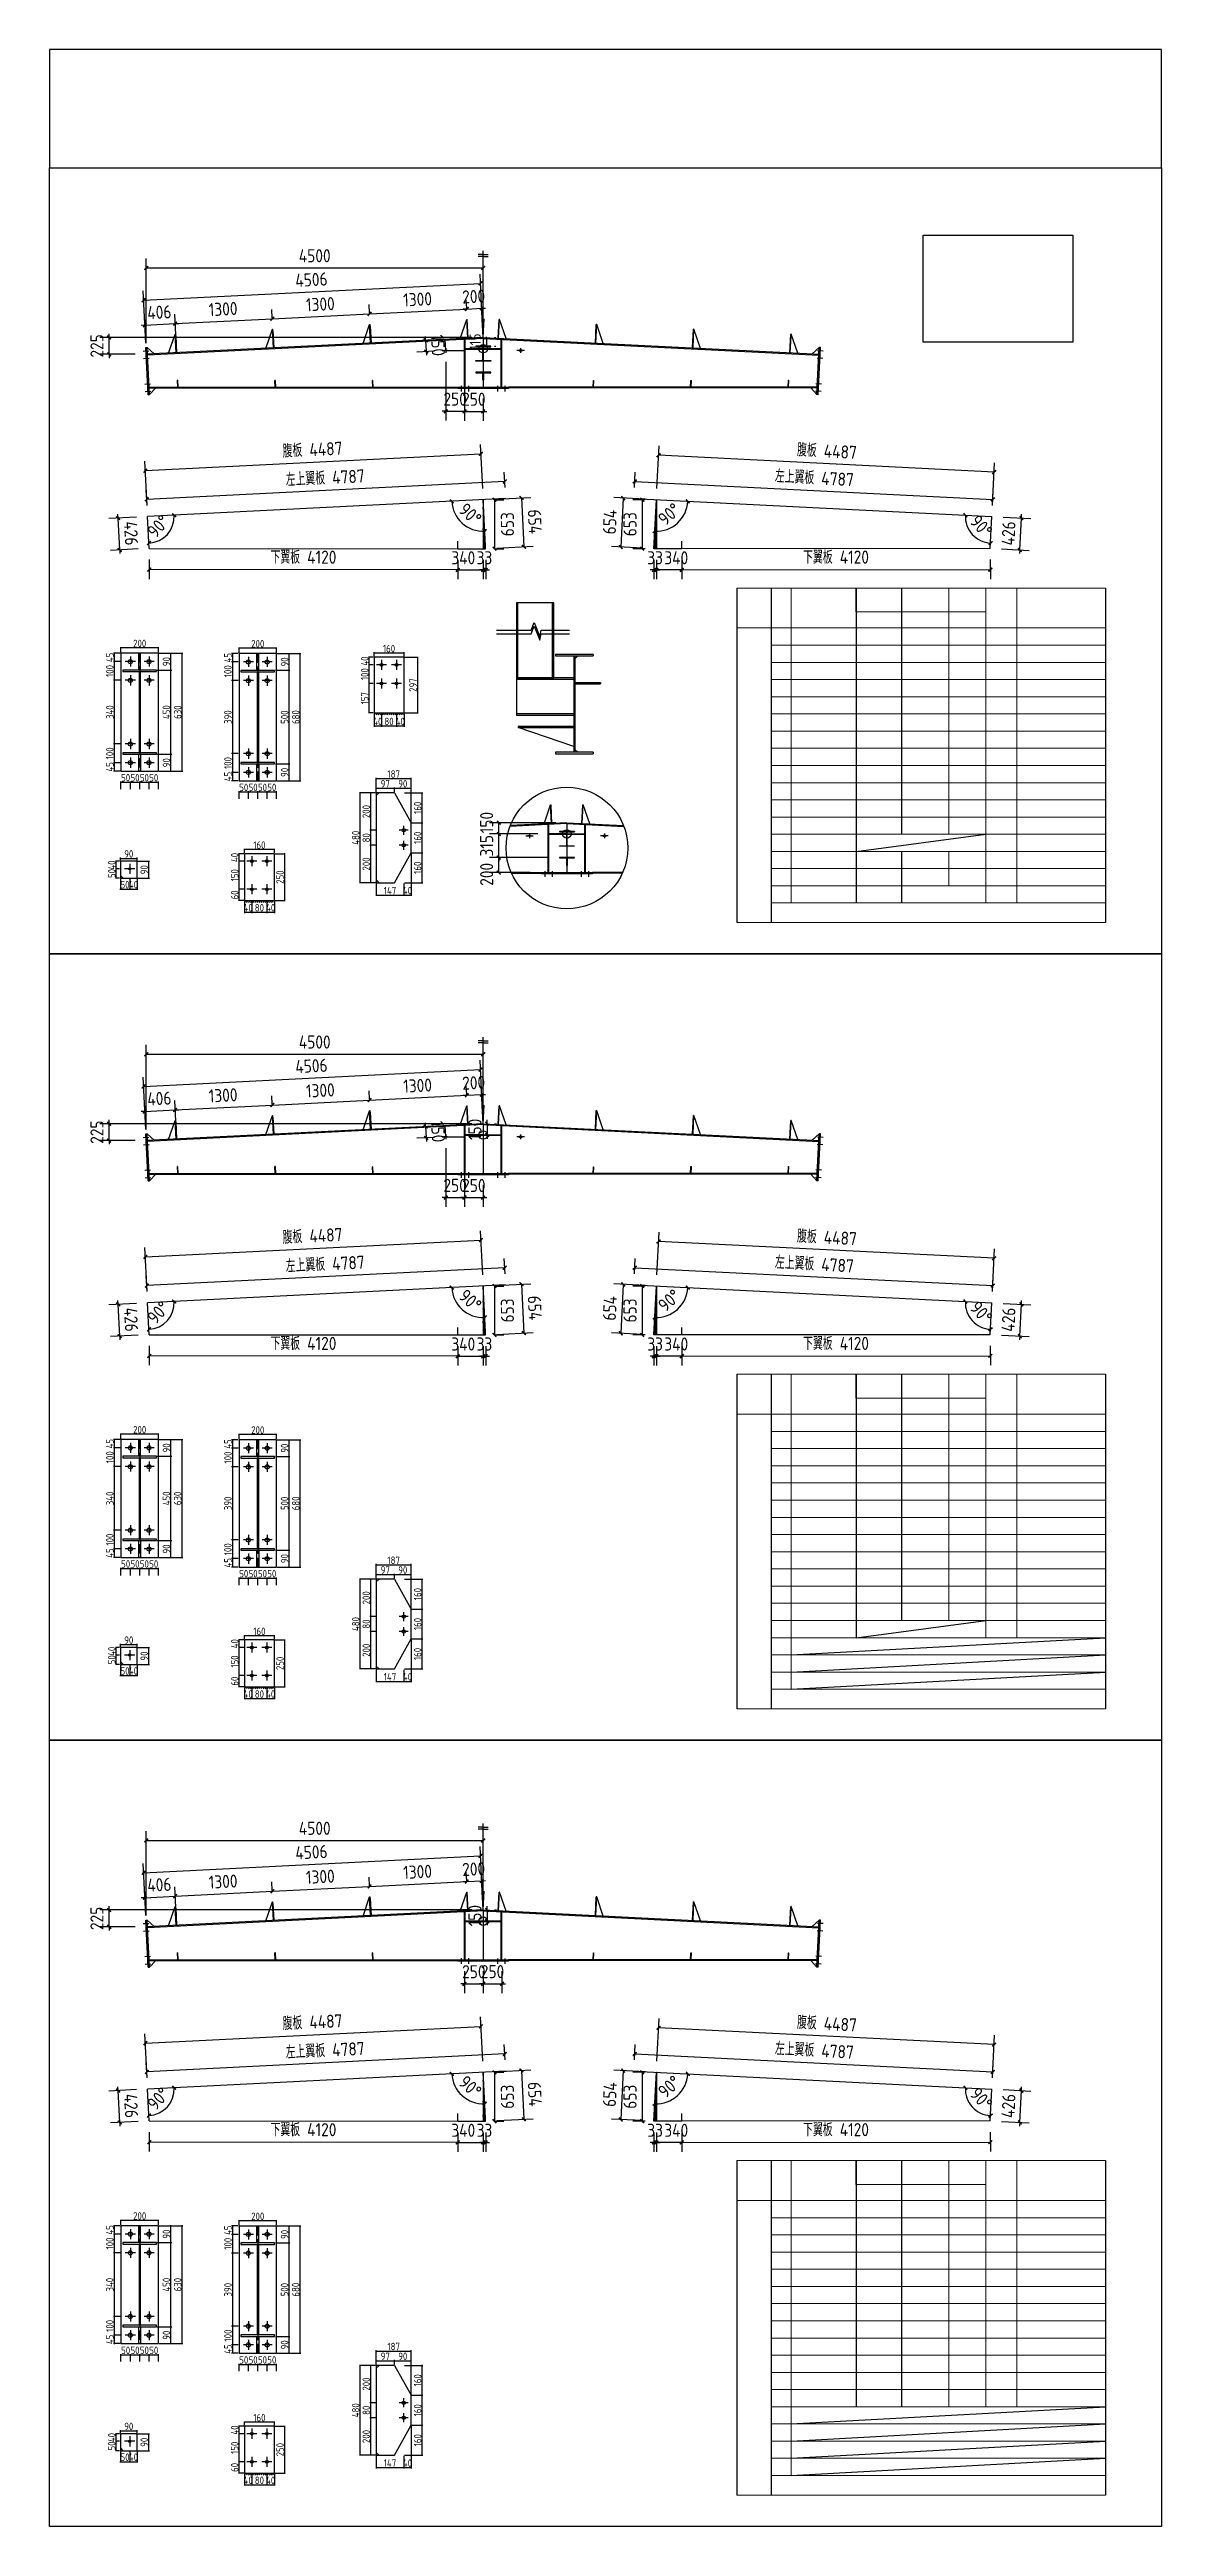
# Model space of a CAD drawing. Extents: x 102162 to 621267, y -39398 to 328893.
# Drawn here: x 443712 to 473412, y 254602 to 320757 of the extents above; entities that cross this region are included whole.
import ezdxf

# ---------------------------------------------------------------- set-up
doc = ezdxf.new("R2010")
doc.units = 0
doc.header["$LTSCALE"] = 1000
doc.header["$MEASUREMENT"] = 0
doc.linetypes.add('DASH', pattern=[0.35, 0.25, -0.1])
doc.layers.add('钢架', color=7, linetype='Continuous', lineweight=25)
doc.styles.get("Standard").update_dxf_attribs({"font": 'gbenor.shx', "bigfont": 'gbcbig.shx'})
doc.dimstyles.get("Standard").update_dxf_attribs({"dimscale": 100, "dimtxt": 3.5, "dimasz": 1, "dimexe": 2.5, "dimexo": 3, "dimgap": 1.5, "dimtad": 1, "dimdec": 0, "dimzin": 0, "dimdsep": 46, "dimtxsty": 'Standard', "dimblk": 'ARCHTICK', "dimcen": 0.09, "dimadec": 0, "dimazin": 0, "dimtfac": 1, "dimtdec": 0, "dimtix": 1, "dimtmove": 2, "dimatfit": 3, "dimfxl": 1, "dimtolj": 1, "dimtzin": 0, "dimarcsym": 0})

msp = doc.modelspace()

# ---------------------------------------------------------------- blocks, each defined once
blk = doc.blocks.new('_ArchTick')
at = {"color": 0, "linetype": 'ByBlock', "const_width": 0.4}
blk.add_lwpolyline([(-0.5, -0.5), (0.5, 0.5)], dxfattribs=at)
blk = doc.blocks.new('*D1731')
at = {"color": 3, "lineweight": -2}
for p, q in [((446295, 312917), (446295, 315174)), ((446295, 314924), (455295, 314924)), ((455295, 313367), (455295, 315174))]:
    blk.add_line(p, q, dxfattribs=at)
at = {"layer": 'Defpoints', "color": 0}
for p in [(455295, 314924), (455295, 313067), (446295, 312617)]:
    blk.add_point(p, dxfattribs=at)
at = {"color": 3, "lineweight": -2, "xscale": 100, "yscale": 100, "zscale": 100, "rotation": 180}
blk.add_blockref('_ArchTick', (446295, 314924), dxfattribs=at)
at = {"color": 3, "lineweight": -2, "xscale": 100, "yscale": 100, "zscale": 100}
blk.add_blockref('_ArchTick', (455295, 314924), dxfattribs=at)
at = {"color": 0, "insert": (450795, 315249), "char_height": 350, "attachment_point": 5}
blk.add_mtext('\\A1;4500', dxfattribs=at)
blk = doc.blocks.new('*D1732')
at = {"color": 3, "lineweight": -2}
for p, q in [((446280, 312916), (446210, 314312)), ((446223, 314062), (455223, 314512)), ((455280, 313366), (455210, 314762))]:
    blk.add_line(p, q, dxfattribs=at)
at = {"layer": 'Defpoints', "color": 0}
for p in [(455223, 314512), (455295, 313067), (446295, 312617)]:
    blk.add_point(p, dxfattribs=at)
at = {"color": 3, "lineweight": -2, "xscale": 100, "yscale": 100, "zscale": 100}
for p, rotation in [((455223, 314512), 2.862405226112915), ((446223, 314062), 182.8624052261129)]:
    blk.add_blockref('_ArchTick', p, dxfattribs=dict(at, rotation=rotation))
at = {"color": 0, "insert": (450707, 314611), "char_height": 350, "attachment_point": 5, "rotation": 2.86241}
blk.add_mtext('\\A1;4506', dxfattribs=at)
blk = doc.blocks.new('*D1769')
at = {"color": 3, "lineweight": -2}
for p, q in [((446280, 312916), (446244, 313646)), ((447090, 312957), (447054, 313687)), ((446256, 313396), (446156, 313391)), ((446256, 313396), (447066, 313437)), ((447066, 313437), (447166, 313442))]:
    blk.add_line(p, q, dxfattribs=at)
at = {"layer": 'Defpoints', "color": 0}
for p in [(447066, 313437), (446295, 312617), (447105, 312657)]:
    blk.add_point(p, dxfattribs=at)
at = {"color": 3, "lineweight": -2, "xscale": 100, "yscale": 100, "zscale": 100}
for p, rotation in [((446256, 313396), 2.862405226114468), ((447066, 313437), 182.8624052261144)]:
    blk.add_blockref('_ArchTick', p, dxfattribs=dict(at, rotation=rotation))
at = {"color": 0, "insert": (446645, 313741), "char_height": 350, "attachment_point": 5, "rotation": 2.86241}
blk.add_mtext('\\A1;406', dxfattribs=at)
blk = doc.blocks.new('*D1770')
at = {"color": 3, "lineweight": -2}
for p, q in [((447090, 312957), (447054, 313687)), ((449662, 313586), (449651, 313816)), ((447066, 313437), (449663, 313567))]:
    blk.add_line(p, q, dxfattribs=at)
at = {"layer": 'Defpoints', "color": 0}
for p in [(449663, 313567), (449677, 313286), (447105, 312657)]:
    blk.add_point(p, dxfattribs=at)
at = {"color": 3, "lineweight": -2, "xscale": 100, "yscale": 100, "zscale": 100}
for p, rotation in [((449663, 313567), 2.862405224592038), ((447066, 313437), 182.862405224592)]:
    blk.add_blockref('_ArchTick', p, dxfattribs=dict(at, rotation=rotation))
at = {"color": 0, "insert": (448348, 313826), "char_height": 350, "attachment_point": 5, "rotation": 2.86241}
blk.add_mtext('\\A1;1300', dxfattribs=at)
blk = doc.blocks.new('*D1771')
at = {"color": 3, "lineweight": -2}
for p, q in [((449662, 313586), (449651, 313816)), ((449663, 313567), (452260, 313697)), ((452259, 313716), (452247, 313946))]:
    blk.add_line(p, q, dxfattribs=at)
at = {"layer": 'Defpoints', "color": 0}
for p in [(452260, 313697), (449677, 313286), (452274, 313416)]:
    blk.add_point(p, dxfattribs=at)
at = {"color": 3, "lineweight": -2, "xscale": 100, "yscale": 100, "zscale": 100}
for p, rotation in [((449663, 313567), 182.862405224592), ((452260, 313697), 2.862405224592038)]:
    blk.add_blockref('_ArchTick', p, dxfattribs=dict(at, rotation=rotation))
at = {"color": 0, "insert": (450945, 313956), "char_height": 350, "attachment_point": 5, "rotation": 2.86241}
blk.add_mtext('\\A1;1300', dxfattribs=at)
blk = doc.blocks.new('*D1772')
at = {"color": 3, "lineweight": -2}
for p, q in [((452259, 313716), (452247, 313946)), ((452260, 313697), (454857, 313826)), ((454856, 313846), (454844, 314076))]:
    blk.add_line(p, q, dxfattribs=at)
at = {"layer": 'Defpoints', "color": 0}
for p in [(454857, 313826), (452274, 313416), (454871, 313546)]:
    blk.add_point(p, dxfattribs=at)
at = {"color": 3, "lineweight": -2, "xscale": 100, "yscale": 100, "zscale": 100}
for p, rotation in [((452260, 313697), 182.862405224592), ((454857, 313826), 2.862405224592038)]:
    blk.add_blockref('_ArchTick', p, dxfattribs=dict(at, rotation=rotation))
at = {"color": 0, "insert": (453542, 314086), "char_height": 350, "attachment_point": 5, "rotation": 2.86241}
blk.add_mtext('\\A1;1300', dxfattribs=at)
blk = doc.blocks.new('*D1773')
at = {"color": 3, "lineweight": -2}
for p, q in [((454857, 313826), (454757, 313821)), ((454856, 313846), (454844, 314076)), ((454857, 313826), (455256, 313846)), ((455265, 313666), (455244, 314096)), ((455256, 313846), (455356, 313851))]:
    blk.add_line(p, q, dxfattribs=at)
at = {"layer": 'Defpoints', "color": 0}
for p in [(455256, 313846), (454871, 313546), (455280, 313366)]:
    blk.add_point(p, dxfattribs=at)
at = {"color": 3, "lineweight": -2, "xscale": 100, "yscale": 100, "zscale": 100}
for p, rotation in [((454857, 313826), 2.862405224592006), ((455256, 313846), 182.862405224592)]:
    blk.add_blockref('_ArchTick', p, dxfattribs=dict(at, rotation=rotation))
at = {"color": 0, "insert": (455040, 314161), "char_height": 350, "attachment_point": 5, "rotation": 2.86241}
blk.add_mtext('\\A1;200', dxfattribs=at)
blk = doc.blocks.new('*D1774')
at = {"color": 3, "lineweight": -2}
for p, q in [((453980, 313001), (453507, 312977)), ((453757, 312990), (453752, 313090)), ((453757, 312990), (453772, 312690)), ((453995, 312701), (453522, 312678)), ((453772, 312690), (453777, 312590))]:
    blk.add_line(p, q, dxfattribs=at)
at = {"layer": 'Defpoints', "color": 0}
for p in [(454280, 313016), (453772, 312690), (454295, 312716)]:
    blk.add_point(p, dxfattribs=at)
at = {"color": 3, "lineweight": -2, "xscale": 100, "yscale": 100, "zscale": 100}
for p, rotation in [((453757, 312990), 272.8624052261006), ((453772, 312690), 92.86240522610063)]:
    blk.add_blockref('_ArchTick', p, dxfattribs=dict(at, rotation=rotation))
at = {"color": 0, "insert": (454089, 312856), "char_height": 350, "attachment_point": 5, "rotation": 272.86241}
blk.add_mtext('\\A1;150', dxfattribs=at)
blk = doc.blocks.new('*D1775')
at = {"color": 3, "lineweight": -2}
for p, q in [((454295, 312416), (454295, 310846)), ((454795, 312416), (454795, 310846)), ((454295, 311096), (454195, 311096)), ((454295, 311096), (454795, 311096)), ((454795, 311096), (454895, 311096))]:
    blk.add_line(p, q, dxfattribs=at)
at = {"layer": 'Defpoints', "color": 0}
for p in [(454295, 312716), (454795, 312716), (454795, 311096)]:
    blk.add_point(p, dxfattribs=at)
at = {"color": 3, "lineweight": -2, "xscale": 100, "yscale": 100, "zscale": 100}
blk.add_blockref('_ArchTick', (454295, 311096), dxfattribs=at)
at = {"color": 3, "lineweight": -2, "xscale": 100, "yscale": 100, "zscale": 100, "rotation": 180}
blk.add_blockref('_ArchTick', (454795, 311096), dxfattribs=at)
at = {"color": 0, "insert": (454545, 311421), "char_height": 350, "attachment_point": 5}
blk.add_mtext('\\A1;250', dxfattribs=at)
blk = doc.blocks.new('*D1776')
at = {"color": 0, "lineweight": -2}
for p, q in [((455382, 313067), (455382, 313087)), ((455382, 313067), (455382, 312837)), ((455595, 313067), (455632, 313067)), ((455382, 312837), (455382, 312817)), ((455595, 312837), (455632, 312837))]:
    blk.add_line(p, q, dxfattribs=at)
at = {"layer": 'Defpoints', "color": 0}
for p in [(455295, 313067), (455295, 312837), (455382, 312837)]:
    blk.add_point(p, dxfattribs=at)
at = {"color": 0, "lineweight": -2, "xscale": 20, "yscale": 20, "zscale": 20}
for p, rotation in [((455382, 313067), 270), ((455382, 312837), 90)]:
    blk.add_blockref('_ArchTick', p, dxfattribs=dict(at, rotation=rotation))
at = {"color": 0, "insert": (455082, 312952), "char_height": 300, "attachment_point": 5, "rotation": 90}
blk.add_mtext('\\A1;115', dxfattribs=at)
blk = doc.blocks.new('*D1777')
at = {"color": 3, "lineweight": -2}
for p, q in [((454795, 311093), (454695, 311093)), ((454795, 311437), (454795, 310843)), ((454795, 311093), (455295, 311093)), ((455295, 311437), (455295, 310843)), ((455295, 311093), (455395, 311093))]:
    blk.add_line(p, q, dxfattribs=at)
at = {"layer": 'Defpoints', "color": 0}
for p in [(454795, 311737), (455295, 311737), (455295, 311093)]:
    blk.add_point(p, dxfattribs=at)
at = {"color": 3, "lineweight": -2, "xscale": 100, "yscale": 100, "zscale": 100}
blk.add_blockref('_ArchTick', (454795, 311093), dxfattribs=at)
at = {"color": 3, "lineweight": -2, "xscale": 100, "yscale": 100, "zscale": 100, "rotation": 180}
blk.add_blockref('_ArchTick', (455295, 311093), dxfattribs=at)
at = {"color": 0, "insert": (455045, 311418), "char_height": 350, "attachment_point": 5}
blk.add_mtext('\\A1;250', dxfattribs=at)
blk = doc.blocks.new('*D1778')
at = {"color": 3, "lineweight": -2}
for p, q in [((446375, 307133), (446375, 306616)), ((454615, 307126), (454615, 306609)), ((454615, 306859), (446375, 306866))]:
    blk.add_line(p, q, dxfattribs=at)
at = {"layer": 'Defpoints', "color": 0}
for p in [(446375, 307433), (454616, 307426), (446375, 306866)]:
    blk.add_point(p, dxfattribs=at)
at = {"color": 3, "lineweight": -2, "xscale": 100, "yscale": 100, "zscale": 100}
for p, rotation in [((446375, 306866), 179.9520881201546), ((454615, 306859), 359.9520881201546)]:
    blk.add_blockref('_ArchTick', p, dxfattribs=dict(at, rotation=rotation))
at = {"color": 0, "insert": (450495, 307199), "char_height": 350, "attachment_point": 5, "rotation": 359.95209}
blk.add_mtext('\\A1;下翼板 4120', dxfattribs=at)
blk = doc.blocks.new('*D1779')
at = {"color": 3, "lineweight": -2}
for p, q in [((446318, 308583), (446297, 308993)), ((455872, 309221), (446310, 308743)), ((455880, 309061), (455859, 309471))]:
    blk.add_line(p, q, dxfattribs=at)
at = {"layer": 'Defpoints', "color": 0}
for p in [(446310, 308743), (455895, 308762), (446333, 308284)]:
    blk.add_point(p, dxfattribs=at)
at = {"color": 3, "lineweight": -2, "xscale": 100, "yscale": 100, "zscale": 100}
for p, rotation in [((455872, 309221), 2.862405226111831), ((446310, 308743), 182.8624052261118)]:
    blk.add_blockref('_ArchTick', p, dxfattribs=dict(at, rotation=rotation))
at = {"color": 0, "insert": (451074, 309318), "char_height": 350, "attachment_point": 5, "rotation": 2.86241}
blk.add_mtext('\\A1;左上翼板 4787', dxfattribs=at)
blk = doc.blocks.new('*D1780')
at = {"color": 3, "lineweight": -2}
for p, q in [((445544, 308244), (445539, 308344)), ((446033, 308269), (445294, 308232)), ((445586, 307393), (445544, 308244)), ((446076, 307418), (445337, 307381)), ((445586, 307393), (445591, 307294))]:
    blk.add_line(p, q, dxfattribs=at)
at = {"layer": 'Defpoints', "color": 0}
for p in [(445544, 308244), (446333, 308284), (446375, 307433)]:
    blk.add_point(p, dxfattribs=at)
at = {"color": 3, "lineweight": -2, "xscale": 100, "yscale": 100, "zscale": 100}
for p, rotation in [((445544, 308244), 272.8624052261112), ((445586, 307393), 92.86240522611114)]:
    blk.add_blockref('_ArchTick', p, dxfattribs=dict(at, rotation=rotation))
at = {"color": 0, "insert": (445890, 307835), "char_height": 350, "attachment_point": 5, "rotation": 272.86241}
blk.add_mtext('\\A1;426', dxfattribs=at)
blk = doc.blocks.new('*D1781')
at = {"color": 3, "lineweight": -2}
for p, q in [((454616, 307126), (454616, 306608)), ((455296, 307126), (455296, 306608)), ((454616, 306858), (455296, 306858))]:
    blk.add_line(p, q, dxfattribs=at)
at = {"layer": 'Defpoints', "color": 0}
for p in [(454616, 307426), (455296, 307426), (455296, 306858)]:
    blk.add_point(p, dxfattribs=at)
at = {"color": 3, "lineweight": -2, "xscale": 100, "yscale": 100, "zscale": 100, "rotation": 180}
blk.add_blockref('_ArchTick', (454616, 306858), dxfattribs=at)
at = {"color": 3, "lineweight": -2, "xscale": 100, "yscale": 100, "zscale": 100}
blk.add_blockref('_ArchTick', (455296, 306858), dxfattribs=at)
at = {"color": 0, "insert": (454763, 307183), "char_height": 350, "attachment_point": 5}
blk.add_mtext('\\A1;340', dxfattribs=at)
blk = doc.blocks.new('*D1733')
at = {"color": 0, "lineweight": -2}
for p, q in [((445610, 301187), (445880, 301187)), ((445620, 301005), (445620, 301207)), ((445870, 301005), (445870, 301207))]:
    blk.add_line(p, q, dxfattribs=at)
at = {"layer": 'Defpoints', "color": 0}
for p in [(445870, 301187), (445620, 300985), (445870, 300985)]:
    blk.add_point(p, dxfattribs=at)
at = {"color": 0, "lineweight": -2, "xscale": 10, "yscale": 10, "zscale": 10, "rotation": 180}
blk.add_blockref('_ArchTick', (445620, 301187), dxfattribs=at)
at = {"color": 0, "lineweight": -2, "xscale": 10, "yscale": 10, "zscale": 10}
blk.add_blockref('_ArchTick', (445870, 301187), dxfattribs=at)
at = {"color": 0, "insert": (445745, 301307), "char_height": 200, "attachment_point": 5}
blk.add_mtext('\\A1;50', dxfattribs=at)
blk = doc.blocks.new('*D1734')
at = {"color": 0, "lineweight": -2}
for p, q in [((445860, 301187), (446130, 301187)), ((445870, 301005), (445870, 301207)), ((446120, 301005), (446120, 301207))]:
    blk.add_line(p, q, dxfattribs=at)
at = {"layer": 'Defpoints', "color": 0}
for p in [(446120, 301187), (445870, 300985), (446120, 300985)]:
    blk.add_point(p, dxfattribs=at)
at = {"color": 0, "lineweight": -2, "xscale": 10, "yscale": 10, "zscale": 10, "rotation": 180}
blk.add_blockref('_ArchTick', (445870, 301187), dxfattribs=at)
at = {"color": 0, "lineweight": -2, "xscale": 10, "yscale": 10, "zscale": 10}
blk.add_blockref('_ArchTick', (446120, 301187), dxfattribs=at)
at = {"color": 0, "insert": (445995, 301307), "char_height": 200, "attachment_point": 5}
blk.add_mtext('\\A1;50', dxfattribs=at)
blk = doc.blocks.new('*D1735')
at = {"color": 0, "lineweight": -2}
for p, q in [((446110, 301187), (446380, 301187)), ((446120, 301005), (446120, 301207)), ((446370, 301005), (446370, 301207))]:
    blk.add_line(p, q, dxfattribs=at)
at = {"layer": 'Defpoints', "color": 0}
for p in [(446370, 301187), (446120, 300985), (446370, 300985)]:
    blk.add_point(p, dxfattribs=at)
at = {"color": 0, "lineweight": -2, "xscale": 10, "yscale": 10, "zscale": 10, "rotation": 180}
blk.add_blockref('_ArchTick', (446120, 301187), dxfattribs=at)
at = {"color": 0, "lineweight": -2, "xscale": 10, "yscale": 10, "zscale": 10}
blk.add_blockref('_ArchTick', (446370, 301187), dxfattribs=at)
at = {"color": 0, "insert": (446245, 301307), "char_height": 200, "attachment_point": 5}
blk.add_mtext('\\A1;50', dxfattribs=at)
blk = doc.blocks.new('*D1736')
at = {"color": 0, "lineweight": -2}
for p, q in [((446360, 301187), (446630, 301187)), ((446370, 301005), (446370, 301207)), ((446620, 301005), (446620, 301207))]:
    blk.add_line(p, q, dxfattribs=at)
at = {"layer": 'Defpoints', "color": 0}
for p in [(446620, 301187), (446370, 300985), (446620, 300985)]:
    blk.add_point(p, dxfattribs=at)
at = {"color": 0, "lineweight": -2, "xscale": 10, "yscale": 10, "zscale": 10, "rotation": 180}
blk.add_blockref('_ArchTick', (446370, 301187), dxfattribs=at)
at = {"color": 0, "lineweight": -2, "xscale": 10, "yscale": 10, "zscale": 10}
blk.add_blockref('_ArchTick', (446620, 301187), dxfattribs=at)
at = {"color": 0, "insert": (446495, 301307), "char_height": 200, "attachment_point": 5}
blk.add_mtext('\\A1;50', dxfattribs=at)
blk = doc.blocks.new('*D1782')
at = {"color": 0, "lineweight": -2}
for p, q in [((445600, 304635), (445422, 304635)), ((445600, 304410), (445422, 304410)), ((445442, 304635), (445442, 304645)), ((445442, 304635), (445442, 304410)), ((445442, 304410), (445442, 304400))]:
    blk.add_line(p, q, dxfattribs=at)
at = {"layer": 'Defpoints', "color": 0}
for p in [(445442, 304410), (445620, 304635), (445620, 304410)]:
    blk.add_point(p, dxfattribs=at)
at = {"color": 0, "lineweight": -2, "xscale": 10, "yscale": 10, "zscale": 10}
for p, rotation in [((445442, 304635), 270), ((445442, 304410), 90)]:
    blk.add_blockref('_ArchTick', p, dxfattribs=dict(at, rotation=rotation))
at = {"color": 0, "insert": (445322, 304523), "char_height": 200, "attachment_point": 5, "rotation": 90}
blk.add_mtext('\\A1;45', dxfattribs=at)
blk = doc.blocks.new('*D1737')
at = {"color": 0, "lineweight": -2}
for p, q in [((445600, 304410), (445422, 304410)), ((445442, 304420), (445442, 303900)), ((445600, 303910), (445422, 303910))]:
    blk.add_line(p, q, dxfattribs=at)
at = {"layer": 'Defpoints', "color": 0}
for p in [(445620, 304410), (445442, 303910), (445620, 303910)]:
    blk.add_point(p, dxfattribs=at)
at = {"color": 0, "lineweight": -2, "xscale": 10, "yscale": 10, "zscale": 10}
for p, rotation in [((445442, 304410), 90), ((445442, 303910), 270)]:
    blk.add_blockref('_ArchTick', p, dxfattribs=dict(at, rotation=rotation))
at = {"color": 0, "insert": (445322, 304160), "char_height": 200, "attachment_point": 5, "rotation": 90}
blk.add_mtext('\\A1;100', dxfattribs=at)
blk = doc.blocks.new('*D1738')
at = {"color": 0, "lineweight": -2}
for p, q in [((445600, 303910), (445422, 303910)), ((445442, 303920), (445442, 302200)), ((445600, 302210), (445422, 302210))]:
    blk.add_line(p, q, dxfattribs=at)
at = {"layer": 'Defpoints', "color": 0}
for p in [(445620, 303910), (445442, 302210), (445620, 302210)]:
    blk.add_point(p, dxfattribs=at)
at = {"color": 0, "lineweight": -2, "xscale": 10, "yscale": 10, "zscale": 10}
for p, rotation in [((445442, 303910), 90), ((445442, 302210), 270)]:
    blk.add_blockref('_ArchTick', p, dxfattribs=dict(at, rotation=rotation))
at = {"color": 0, "insert": (445322, 303060), "char_height": 200, "attachment_point": 5, "rotation": 90}
blk.add_mtext('\\A1;340', dxfattribs=at)
blk = doc.blocks.new('*D1739')
at = {"color": 0, "lineweight": -2}
for p, q in [((445600, 302210), (445422, 302210)), ((445600, 301710), (445422, 301710)), ((445442, 302220), (445442, 301700))]:
    blk.add_line(p, q, dxfattribs=at)
at = {"layer": 'Defpoints', "color": 0}
for p in [(445442, 301710), (445620, 302210), (445620, 301710)]:
    blk.add_point(p, dxfattribs=at)
at = {"color": 0, "lineweight": -2, "xscale": 10, "yscale": 10, "zscale": 10}
for p, rotation in [((445442, 302210), 90), ((445442, 301710), 270)]:
    blk.add_blockref('_ArchTick', p, dxfattribs=dict(at, rotation=rotation))
at = {"color": 0, "insert": (445322, 301960), "char_height": 200, "attachment_point": 5, "rotation": 90}
blk.add_mtext('\\A1;100', dxfattribs=at)
blk = doc.blocks.new('*D1740')
at = {"color": 0, "lineweight": -2}
for p, q in [((445600, 301710), (445422, 301710)), ((445442, 301710), (445442, 301720)), ((445442, 301710), (445442, 301485)), ((445600, 301485), (445422, 301485)), ((445442, 301485), (445442, 301475))]:
    blk.add_line(p, q, dxfattribs=at)
at = {"layer": 'Defpoints', "color": 0}
for p in [(445620, 301710), (445442, 301485), (445620, 301485)]:
    blk.add_point(p, dxfattribs=at)
at = {"color": 0, "lineweight": -2, "xscale": 10, "yscale": 10, "zscale": 10}
for p, rotation in [((445442, 301710), 270), ((445442, 301485), 90)]:
    blk.add_blockref('_ArchTick', p, dxfattribs=dict(at, rotation=rotation))
at = {"color": 0, "insert": (445322, 301598), "char_height": 200, "attachment_point": 5, "rotation": 90}
blk.add_mtext('\\A1;45', dxfattribs=at)
blk = doc.blocks.new('*D1741')
at = {"color": 0, "lineweight": -2}
for p, q in [((446590, 301935), (446975, 301935)), ((446955, 301475), (446955, 301945)), ((446640, 301485), (446975, 301485))]:
    blk.add_line(p, q, dxfattribs=at)
at = {"layer": 'Defpoints', "color": 0}
for p in [(446570, 301935), (446955, 301935), (446620, 301485)]:
    blk.add_point(p, dxfattribs=at)
at = {"color": 0, "lineweight": -2, "xscale": 10, "yscale": 10, "zscale": 10}
for p, rotation in [((446955, 301935), 90), ((446955, 301485), 270)]:
    blk.add_blockref('_ArchTick', p, dxfattribs=dict(at, rotation=rotation))
at = {"color": 0, "insert": (446835, 301710), "char_height": 200, "attachment_point": 5, "rotation": 90}
blk.add_mtext('\\A1;90', dxfattribs=at)
blk = doc.blocks.new('*D1783')
at = {"color": 0, "lineweight": -2}
for p, q in [((446590, 304185), (446975, 304185)), ((446955, 301925), (446955, 304195)), ((446590, 301935), (446975, 301935))]:
    blk.add_line(p, q, dxfattribs=at)
at = {"layer": 'Defpoints', "color": 0}
for p in [(446570, 304185), (446955, 304185), (446570, 301935)]:
    blk.add_point(p, dxfattribs=at)
at = {"color": 0, "lineweight": -2, "xscale": 10, "yscale": 10, "zscale": 10}
for p, rotation in [((446955, 304185), 90), ((446955, 301935), 270)]:
    blk.add_blockref('_ArchTick', p, dxfattribs=dict(at, rotation=rotation))
at = {"color": 0, "insert": (446835, 303060), "char_height": 200, "attachment_point": 5, "rotation": 90}
blk.add_mtext('\\A1;450', dxfattribs=at)
blk = doc.blocks.new('*D1784')
at = {"color": 0, "lineweight": -2}
for p, q in [((446640, 304635), (446975, 304635)), ((446955, 304175), (446955, 304645)), ((446590, 304185), (446975, 304185))]:
    blk.add_line(p, q, dxfattribs=at)
at = {"layer": 'Defpoints', "color": 0}
for p in [(446620, 304635), (446955, 304635), (446570, 304185)]:
    blk.add_point(p, dxfattribs=at)
at = {"color": 0, "lineweight": -2, "xscale": 10, "yscale": 10, "zscale": 10}
for p, rotation in [((446955, 304635), 90), ((446955, 304185), 270)]:
    blk.add_blockref('_ArchTick', p, dxfattribs=dict(at, rotation=rotation))
at = {"color": 0, "insert": (446835, 304410), "char_height": 200, "attachment_point": 5, "rotation": 90}
blk.add_mtext('\\A1;90', dxfattribs=at)
blk = doc.blocks.new('*D1785')
at = {"color": 0, "lineweight": -2}
for p, q in [((446640, 304635), (447274, 304635)), ((447254, 301475), (447254, 304645)), ((446640, 301485), (447274, 301485))]:
    blk.add_line(p, q, dxfattribs=at)
at = {"layer": 'Defpoints', "color": 0}
for p in [(446620, 304635), (447254, 304635), (446620, 301485)]:
    blk.add_point(p, dxfattribs=at)
at = {"color": 0, "lineweight": -2, "xscale": 10, "yscale": 10, "zscale": 10}
for p, rotation in [((447254, 304635), 90), ((447254, 301485), 270)]:
    blk.add_blockref('_ArchTick', p, dxfattribs=dict(at, rotation=rotation))
at = {"color": 0, "insert": (447134, 303060), "char_height": 200, "attachment_point": 5, "rotation": 90}
blk.add_mtext('\\A1;630', dxfattribs=at)
blk = doc.blocks.new('*D1786')
at = {"color": 0, "lineweight": -2}
for p, q in [((446630, 304774), (445610, 304774)), ((445620, 304655), (445620, 304794)), ((446620, 304655), (446620, 304794))]:
    blk.add_line(p, q, dxfattribs=at)
at = {"layer": 'Defpoints', "color": 0}
for p in [(445620, 304774), (445620, 304635), (446620, 304635)]:
    blk.add_point(p, dxfattribs=at)
at = {"color": 0, "lineweight": -2, "xscale": 10, "yscale": 10, "zscale": 10, "rotation": 180}
blk.add_blockref('_ArchTick', (445620, 304774), dxfattribs=at)
at = {"color": 0, "lineweight": -2, "xscale": 10, "yscale": 10, "zscale": 10}
blk.add_blockref('_ArchTick', (446620, 304774), dxfattribs=at)
at = {"color": 0, "insert": (446120, 304894), "char_height": 200, "attachment_point": 5}
blk.add_mtext('\\A1;200', dxfattribs=at)
blk = doc.blocks.new('*D1742')
at = {"color": 0, "lineweight": -2}
for p, q in [((448764, 300929), (449034, 300929)), ((448774, 300747), (448774, 300949)), ((449024, 300747), (449024, 300949))]:
    blk.add_line(p, q, dxfattribs=at)
at = {"layer": 'Defpoints', "color": 0}
for p in [(448774, 300727), (449024, 300929), (449024, 300727)]:
    blk.add_point(p, dxfattribs=at)
at = {"color": 0, "lineweight": -2, "xscale": 10, "yscale": 10, "zscale": 10, "rotation": 180}
blk.add_blockref('_ArchTick', (448774, 300929), dxfattribs=at)
at = {"color": 0, "lineweight": -2, "xscale": 10, "yscale": 10, "zscale": 10}
blk.add_blockref('_ArchTick', (449024, 300929), dxfattribs=at)
at = {"color": 0, "insert": (448899, 301049), "char_height": 200, "attachment_point": 5}
blk.add_mtext('\\A1;50', dxfattribs=at)
blk = doc.blocks.new('*D1743')
at = {"color": 0, "lineweight": -2}
for p, q in [((449014, 300929), (449284, 300929)), ((449024, 300747), (449024, 300949)), ((449274, 300747), (449274, 300949))]:
    blk.add_line(p, q, dxfattribs=at)
at = {"layer": 'Defpoints', "color": 0}
for p in [(449024, 300727), (449274, 300929), (449274, 300727)]:
    blk.add_point(p, dxfattribs=at)
at = {"color": 0, "lineweight": -2, "xscale": 10, "yscale": 10, "zscale": 10, "rotation": 180}
blk.add_blockref('_ArchTick', (449024, 300929), dxfattribs=at)
at = {"color": 0, "lineweight": -2, "xscale": 10, "yscale": 10, "zscale": 10}
blk.add_blockref('_ArchTick', (449274, 300929), dxfattribs=at)
at = {"color": 0, "insert": (449149, 301049), "char_height": 200, "attachment_point": 5}
blk.add_mtext('\\A1;50', dxfattribs=at)
blk = doc.blocks.new('*D1744')
at = {"color": 0, "lineweight": -2}
for p, q in [((449264, 300929), (449534, 300929)), ((449274, 300747), (449274, 300949)), ((449524, 300747), (449524, 300949))]:
    blk.add_line(p, q, dxfattribs=at)
at = {"layer": 'Defpoints', "color": 0}
for p in [(449274, 300727), (449524, 300929), (449524, 300727)]:
    blk.add_point(p, dxfattribs=at)
at = {"color": 0, "lineweight": -2, "xscale": 10, "yscale": 10, "zscale": 10, "rotation": 180}
blk.add_blockref('_ArchTick', (449274, 300929), dxfattribs=at)
at = {"color": 0, "lineweight": -2, "xscale": 10, "yscale": 10, "zscale": 10}
blk.add_blockref('_ArchTick', (449524, 300929), dxfattribs=at)
at = {"color": 0, "insert": (449399, 301049), "char_height": 200, "attachment_point": 5}
blk.add_mtext('\\A1;50', dxfattribs=at)
blk = doc.blocks.new('*D1745')
at = {"color": 0, "lineweight": -2}
for p, q in [((449514, 300929), (449784, 300929)), ((449524, 300747), (449524, 300949)), ((449774, 300747), (449774, 300949))]:
    blk.add_line(p, q, dxfattribs=at)
at = {"layer": 'Defpoints', "color": 0}
for p in [(449524, 300727), (449774, 300929), (449774, 300727)]:
    blk.add_point(p, dxfattribs=at)
at = {"color": 0, "lineweight": -2, "xscale": 10, "yscale": 10, "zscale": 10, "rotation": 180}
blk.add_blockref('_ArchTick', (449524, 300929), dxfattribs=at)
at = {"color": 0, "lineweight": -2, "xscale": 10, "yscale": 10, "zscale": 10}
blk.add_blockref('_ArchTick', (449774, 300929), dxfattribs=at)
at = {"color": 0, "insert": (449649, 301049), "char_height": 200, "attachment_point": 5}
blk.add_mtext('\\A1;50', dxfattribs=at)
blk = doc.blocks.new('*D1787')
at = {"color": 0, "lineweight": -2}
for p, q in [((448754, 304627), (448576, 304627)), ((448754, 304402), (448576, 304402)), ((448596, 304627), (448596, 304637)), ((448596, 304627), (448596, 304402)), ((448596, 304402), (448596, 304392))]:
    blk.add_line(p, q, dxfattribs=at)
at = {"layer": 'Defpoints', "color": 0}
for p in [(448596, 304402), (448774, 304627), (448774, 304402)]:
    blk.add_point(p, dxfattribs=at)
at = {"color": 0, "lineweight": -2, "xscale": 10, "yscale": 10, "zscale": 10}
for p, rotation in [((448596, 304627), 270), ((448596, 304402), 90)]:
    blk.add_blockref('_ArchTick', p, dxfattribs=dict(at, rotation=rotation))
at = {"color": 0, "insert": (448476, 304514), "char_height": 200, "attachment_point": 5, "rotation": 90}
blk.add_mtext('\\A1;45', dxfattribs=at)
blk = doc.blocks.new('*D1746')
at = {"color": 0, "lineweight": -2}
for p, q in [((448754, 304402), (448576, 304402)), ((448596, 304412), (448596, 303892)), ((448754, 303902), (448576, 303902))]:
    blk.add_line(p, q, dxfattribs=at)
at = {"layer": 'Defpoints', "color": 0}
for p in [(448774, 304402), (448596, 303902), (448774, 303902)]:
    blk.add_point(p, dxfattribs=at)
at = {"color": 0, "lineweight": -2, "xscale": 10, "yscale": 10, "zscale": 10}
for p, rotation in [((448596, 304402), 90), ((448596, 303902), 270)]:
    blk.add_blockref('_ArchTick', p, dxfattribs=dict(at, rotation=rotation))
at = {"color": 0, "insert": (448476, 304152), "char_height": 200, "attachment_point": 5, "rotation": 90}
blk.add_mtext('\\A1;100', dxfattribs=at)
blk = doc.blocks.new('*D1747')
at = {"color": 0, "lineweight": -2}
for p, q in [((448754, 303902), (448576, 303902)), ((448596, 303912), (448596, 301942)), ((448754, 301952), (448576, 301952))]:
    blk.add_line(p, q, dxfattribs=at)
at = {"layer": 'Defpoints', "color": 0}
for p in [(448774, 303902), (448596, 301952), (448774, 301952)]:
    blk.add_point(p, dxfattribs=at)
at = {"color": 0, "lineweight": -2, "xscale": 10, "yscale": 10, "zscale": 10}
for p, rotation in [((448596, 303902), 90), ((448596, 301952), 270)]:
    blk.add_blockref('_ArchTick', p, dxfattribs=dict(at, rotation=rotation))
at = {"color": 0, "insert": (448476, 302927), "char_height": 200, "attachment_point": 5, "rotation": 90}
blk.add_mtext('\\A1;390', dxfattribs=at)
blk = doc.blocks.new('*D1748')
at = {"color": 0, "lineweight": -2}
for p, q in [((448754, 301952), (448576, 301952)), ((448596, 301962), (448596, 301442)), ((448754, 301452), (448576, 301452))]:
    blk.add_line(p, q, dxfattribs=at)
at = {"layer": 'Defpoints', "color": 0}
for p in [(448774, 301952), (448596, 301452), (448774, 301452)]:
    blk.add_point(p, dxfattribs=at)
at = {"color": 0, "lineweight": -2, "xscale": 10, "yscale": 10, "zscale": 10}
for p, rotation in [((448596, 301952), 90), ((448596, 301452), 270)]:
    blk.add_blockref('_ArchTick', p, dxfattribs=dict(at, rotation=rotation))
at = {"color": 0, "insert": (448476, 301702), "char_height": 200, "attachment_point": 5, "rotation": 90}
blk.add_mtext('\\A1;100', dxfattribs=at)
blk = doc.blocks.new('*D1749')
at = {"color": 0, "lineweight": -2}
for p, q in [((448754, 301452), (448576, 301452)), ((448754, 301227), (448576, 301227)), ((448596, 301452), (448596, 301462)), ((448596, 301452), (448596, 301227)), ((448596, 301227), (448596, 301217))]:
    blk.add_line(p, q, dxfattribs=at)
at = {"layer": 'Defpoints', "color": 0}
for p in [(448596, 301227), (448774, 301452), (448774, 301227)]:
    blk.add_point(p, dxfattribs=at)
at = {"color": 0, "lineweight": -2, "xscale": 10, "yscale": 10, "zscale": 10}
for p, rotation in [((448596, 301452), 270), ((448596, 301227), 90)]:
    blk.add_blockref('_ArchTick', p, dxfattribs=dict(at, rotation=rotation))
at = {"color": 0, "insert": (448476, 301339), "char_height": 200, "attachment_point": 5, "rotation": 90}
blk.add_mtext('\\A1;45', dxfattribs=at)
blk = doc.blocks.new('*D1750')
at = {"color": 0, "lineweight": -2}
for p, q in [((449744, 301677), (450129, 301677)), ((450109, 301217), (450109, 301687)), ((449794, 301227), (450129, 301227))]:
    blk.add_line(p, q, dxfattribs=at)
at = {"layer": 'Defpoints', "color": 0}
for p in [(449724, 301677), (450109, 301677), (449774, 301227)]:
    blk.add_point(p, dxfattribs=at)
at = {"color": 0, "lineweight": -2, "xscale": 10, "yscale": 10, "zscale": 10}
for p, rotation in [((450109, 301677), 90), ((450109, 301227), 270)]:
    blk.add_blockref('_ArchTick', p, dxfattribs=dict(at, rotation=rotation))
at = {"color": 0, "insert": (449989, 301452), "char_height": 200, "attachment_point": 5, "rotation": 90}
blk.add_mtext('\\A1;90', dxfattribs=at)
blk = doc.blocks.new('*D1788')
at = {"color": 0, "lineweight": -2}
for p, q in [((449744, 304177), (450129, 304177)), ((450109, 301667), (450109, 304187)), ((449744, 301677), (450129, 301677))]:
    blk.add_line(p, q, dxfattribs=at)
at = {"layer": 'Defpoints', "color": 0}
for p in [(449724, 304177), (450109, 304177), (449724, 301677)]:
    blk.add_point(p, dxfattribs=at)
at = {"color": 0, "lineweight": -2, "xscale": 10, "yscale": 10, "zscale": 10}
for p, rotation in [((450109, 304177), 90), ((450109, 301677), 270)]:
    blk.add_blockref('_ArchTick', p, dxfattribs=dict(at, rotation=rotation))
at = {"color": 0, "insert": (449989, 302927), "char_height": 200, "attachment_point": 5, "rotation": 90}
blk.add_mtext('\\A1;500', dxfattribs=at)
blk = doc.blocks.new('*D1789')
at = {"color": 0, "lineweight": -2}
for p, q in [((449794, 304627), (450129, 304627)), ((450109, 304167), (450109, 304637)), ((449744, 304177), (450129, 304177))]:
    blk.add_line(p, q, dxfattribs=at)
at = {"layer": 'Defpoints', "color": 0}
for p in [(449774, 304627), (450109, 304627), (449724, 304177)]:
    blk.add_point(p, dxfattribs=at)
at = {"color": 0, "lineweight": -2, "xscale": 10, "yscale": 10, "zscale": 10}
for p, rotation in [((450109, 304627), 90), ((450109, 304177), 270)]:
    blk.add_blockref('_ArchTick', p, dxfattribs=dict(at, rotation=rotation))
at = {"color": 0, "insert": (449989, 304402), "char_height": 200, "attachment_point": 5, "rotation": 90}
blk.add_mtext('\\A1;90', dxfattribs=at)
blk = doc.blocks.new('*D1790')
at = {"color": 0, "lineweight": -2}
for p, q in [((449794, 304627), (450428, 304627)), ((450408, 301217), (450408, 304637)), ((449794, 301227), (450428, 301227))]:
    blk.add_line(p, q, dxfattribs=at)
at = {"layer": 'Defpoints', "color": 0}
for p in [(449774, 304627), (450408, 304627), (449774, 301227)]:
    blk.add_point(p, dxfattribs=at)
at = {"color": 0, "lineweight": -2, "xscale": 10, "yscale": 10, "zscale": 10}
for p, rotation in [((450408, 304627), 90), ((450408, 301227), 270)]:
    blk.add_blockref('_ArchTick', p, dxfattribs=dict(at, rotation=rotation))
at = {"color": 0, "insert": (450288, 302927), "char_height": 200, "attachment_point": 5, "rotation": 90}
blk.add_mtext('\\A1;680', dxfattribs=at)
blk = doc.blocks.new('*D1791')
at = {"color": 0, "lineweight": -2}
for p, q in [((449784, 304766), (448764, 304766)), ((448774, 304647), (448774, 304786)), ((449774, 304647), (449774, 304786))]:
    blk.add_line(p, q, dxfattribs=at)
at = {"layer": 'Defpoints', "color": 0}
for p in [(448774, 304766), (448774, 304627), (449774, 304627)]:
    blk.add_point(p, dxfattribs=at)
at = {"color": 0, "lineweight": -2, "xscale": 10, "yscale": 10, "zscale": 10, "rotation": 180}
blk.add_blockref('_ArchTick', (448774, 304766), dxfattribs=at)
at = {"color": 0, "lineweight": -2, "xscale": 10, "yscale": 10, "zscale": 10}
blk.add_blockref('_ArchTick', (449774, 304766), dxfattribs=at)
at = {"color": 0, "insert": (449274, 304886), "char_height": 200, "attachment_point": 5}
blk.add_mtext('\\A1;200', dxfattribs=at)
blk = doc.blocks.new('*D1792')
at = {"color": 0, "lineweight": -2}
for p, q in [((452380, 303020), (452380, 302671)), ((452580, 303020), (452580, 302671)), ((452380, 302691), (452370, 302691)), ((452380, 302691), (452580, 302691)), ((452580, 302691), (452590, 302691))]:
    blk.add_line(p, q, dxfattribs=at)
at = {"layer": 'Defpoints', "color": 0}
for p in [(452380, 303040), (452580, 303040), (452580, 302691)]:
    blk.add_point(p, dxfattribs=at)
at = {"color": 0, "lineweight": -2, "xscale": 10, "yscale": 10, "zscale": 10}
blk.add_blockref('_ArchTick', (452380, 302691), dxfattribs=at)
at = {"color": 0, "lineweight": -2, "xscale": 10, "yscale": 10, "zscale": 10, "rotation": 180}
blk.add_blockref('_ArchTick', (452580, 302691), dxfattribs=at)
at = {"color": 0, "insert": (452480, 302811), "char_height": 200, "attachment_point": 5}
blk.add_mtext('\\A1;40', dxfattribs=at)
blk = doc.blocks.new('*D1751')
at = {"color": 0, "lineweight": -2}
for p, q in [((452580, 303020), (452580, 302671)), ((452980, 303020), (452980, 302671)), ((452570, 302691), (452990, 302691))]:
    blk.add_line(p, q, dxfattribs=at)
at = {"layer": 'Defpoints', "color": 0}
for p in [(452580, 303040), (452980, 303040), (452980, 302691)]:
    blk.add_point(p, dxfattribs=at)
at = {"color": 0, "lineweight": -2, "xscale": 10, "yscale": 10, "zscale": 10, "rotation": 180}
blk.add_blockref('_ArchTick', (452580, 302691), dxfattribs=at)
at = {"color": 0, "lineweight": -2, "xscale": 10, "yscale": 10, "zscale": 10}
blk.add_blockref('_ArchTick', (452980, 302691), dxfattribs=at)
at = {"color": 0, "insert": (452780, 302811), "char_height": 200, "attachment_point": 5}
blk.add_mtext('\\A1;80', dxfattribs=at)
blk = doc.blocks.new('*D1793')
at = {"color": 0, "lineweight": -2}
for p, q in [((452980, 303020), (452980, 302671)), ((453180, 303020), (453180, 302671)), ((452980, 302691), (452970, 302691)), ((452980, 302691), (453180, 302691)), ((453180, 302691), (453190, 302691))]:
    blk.add_line(p, q, dxfattribs=at)
at = {"layer": 'Defpoints', "color": 0}
for p in [(452980, 303040), (453180, 303040), (453180, 302691)]:
    blk.add_point(p, dxfattribs=at)
at = {"color": 0, "lineweight": -2, "xscale": 10, "yscale": 10, "zscale": 10}
blk.add_blockref('_ArchTick', (452980, 302691), dxfattribs=at)
at = {"color": 0, "lineweight": -2, "xscale": 10, "yscale": 10, "zscale": 10, "rotation": 180}
blk.add_blockref('_ArchTick', (453180, 302691), dxfattribs=at)
at = {"color": 0, "insert": (453080, 302811), "char_height": 200, "attachment_point": 5}
blk.add_mtext('\\A1;40', dxfattribs=at)
blk = doc.blocks.new('*D1752')
at = {"color": 0, "lineweight": -2}
for p, q in [((452360, 303825), (452230, 303825)), ((452250, 303030), (452250, 303835)), ((452360, 303040), (452230, 303040))]:
    blk.add_line(p, q, dxfattribs=at)
at = {"layer": 'Defpoints', "color": 0}
for p in [(452250, 303825), (452380, 303825), (452380, 303040)]:
    blk.add_point(p, dxfattribs=at)
at = {"color": 0, "lineweight": -2, "xscale": 10, "yscale": 10, "zscale": 10}
for p, rotation in [((452250, 303825), 90), ((452250, 303040), 270)]:
    blk.add_blockref('_ArchTick', p, dxfattribs=dict(at, rotation=rotation))
at = {"color": 0, "insert": (452130, 303433), "char_height": 200, "attachment_point": 5, "rotation": 90}
blk.add_mtext('\\A1;157', dxfattribs=at)
blk = doc.blocks.new('*D1753')
at = {"color": 0, "lineweight": -2}
for p, q in [((452360, 304325), (452230, 304325)), ((452250, 303815), (452250, 304335)), ((452360, 303825), (452230, 303825))]:
    blk.add_line(p, q, dxfattribs=at)
at = {"layer": 'Defpoints', "color": 0}
for p in [(452250, 304325), (452380, 304325), (452380, 303825)]:
    blk.add_point(p, dxfattribs=at)
at = {"color": 0, "lineweight": -2, "xscale": 10, "yscale": 10, "zscale": 10}
for p, rotation in [((452250, 304325), 90), ((452250, 303825), 270)]:
    blk.add_blockref('_ArchTick', p, dxfattribs=dict(at, rotation=rotation))
at = {"color": 0, "insert": (452130, 304075), "char_height": 200, "attachment_point": 5, "rotation": 90}
blk.add_mtext('\\A1;100', dxfattribs=at)
blk = doc.blocks.new('*D1794')
at = {"color": 0, "lineweight": -2}
for p, q in [((452360, 304525), (452230, 304525)), ((452360, 304325), (452230, 304325)), ((452250, 304525), (452250, 304535)), ((452250, 304325), (452250, 304525)), ((452250, 304325), (452250, 304315))]:
    blk.add_line(p, q, dxfattribs=at)
at = {"layer": 'Defpoints', "color": 0}
for p in [(452250, 304525), (452380, 304525), (452380, 304325)]:
    blk.add_point(p, dxfattribs=at)
at = {"color": 0, "lineweight": -2, "xscale": 10, "yscale": 10, "zscale": 10}
for p, rotation in [((452250, 304525), 270), ((452250, 304325), 90)]:
    blk.add_blockref('_ArchTick', p, dxfattribs=dict(at, rotation=rotation))
at = {"color": 0, "insert": (452130, 304425), "char_height": 200, "attachment_point": 5, "rotation": 90}
blk.add_mtext('\\A1;40', dxfattribs=at)
blk = doc.blocks.new('*D1795')
at = {"color": 0, "lineweight": -2}
for p, q in [((453190, 304638), (452370, 304638)), ((452380, 304545), (452380, 304658)), ((453180, 304545), (453180, 304658))]:
    blk.add_line(p, q, dxfattribs=at)
at = {"layer": 'Defpoints', "color": 0}
for p in [(452380, 304638), (452380, 304525), (453180, 304525)]:
    blk.add_point(p, dxfattribs=at)
at = {"color": 0, "lineweight": -2, "xscale": 10, "yscale": 10, "zscale": 10, "rotation": 180}
blk.add_blockref('_ArchTick', (452380, 304638), dxfattribs=at)
at = {"color": 0, "lineweight": -2, "xscale": 10, "yscale": 10, "zscale": 10}
blk.add_blockref('_ArchTick', (453180, 304638), dxfattribs=at)
at = {"color": 0, "insert": (452780, 304758), "char_height": 200, "attachment_point": 5}
blk.add_mtext('\\A1;160', dxfattribs=at)
blk = doc.blocks.new('*D1754')
at = {"color": 0, "lineweight": -2}
for p, q in [((453200, 304525), (453561, 304525)), ((453541, 304535), (453541, 303030)), ((453200, 303040), (453561, 303040))]:
    blk.add_line(p, q, dxfattribs=at)
at = {"layer": 'Defpoints', "color": 0}
for p in [(453180, 304525), (453180, 303040), (453541, 303040)]:
    blk.add_point(p, dxfattribs=at)
at = {"color": 0, "lineweight": -2, "xscale": 10, "yscale": 10, "zscale": 10}
for p, rotation in [((453541, 304525), 90), ((453541, 303040), 270)]:
    blk.add_blockref('_ArchTick', p, dxfattribs=dict(at, rotation=rotation))
at = {"color": 0, "insert": (453421, 303783), "char_height": 200, "attachment_point": 5, "rotation": 90}
blk.add_mtext('\\A1;297', dxfattribs=at)
blk = doc.blocks.new('*D1796')
at = {"color": 0, "lineweight": -2}
for p, q in [((445603, 298606), (445603, 298312)), ((445853, 298606), (445853, 298312)), ((445593, 298332), (445863, 298332))]:
    blk.add_line(p, q, dxfattribs=at)
at = {"layer": 'Defpoints', "color": 0}
for p in [(445603, 298626), (445853, 298626), (445853, 298332)]:
    blk.add_point(p, dxfattribs=at)
at = {"color": 0, "lineweight": -2, "xscale": 10, "yscale": 10, "zscale": 10, "rotation": 180}
blk.add_blockref('_ArchTick', (445603, 298332), dxfattribs=at)
at = {"color": 0, "lineweight": -2, "xscale": 10, "yscale": 10, "zscale": 10}
blk.add_blockref('_ArchTick', (445853, 298332), dxfattribs=at)
at = {"color": 0, "insert": (445728, 298452), "char_height": 200, "attachment_point": 5}
blk.add_mtext('\\A1;50', dxfattribs=at)
blk = doc.blocks.new('*D1797')
at = {"color": 0, "lineweight": -2}
for p, q in [((445853, 298606), (445853, 298312)), ((446053, 298606), (446053, 298312)), ((445853, 298332), (445843, 298332)), ((445853, 298332), (446053, 298332)), ((446053, 298332), (446063, 298332))]:
    blk.add_line(p, q, dxfattribs=at)
at = {"layer": 'Defpoints', "color": 0}
for p in [(445853, 298626), (446053, 298626), (446053, 298332)]:
    blk.add_point(p, dxfattribs=at)
at = {"color": 0, "lineweight": -2, "xscale": 10, "yscale": 10, "zscale": 10}
blk.add_blockref('_ArchTick', (445853, 298332), dxfattribs=at)
at = {"color": 0, "lineweight": -2, "xscale": 10, "yscale": 10, "zscale": 10, "rotation": 180}
blk.add_blockref('_ArchTick', (446053, 298332), dxfattribs=at)
at = {"color": 0, "insert": (445953, 298452), "char_height": 200, "attachment_point": 5}
blk.add_mtext('\\A1;40', dxfattribs=at)
blk = doc.blocks.new('*D1755')
at = {"color": 0, "lineweight": -2}
for p, q in [((445583, 298876), (445474, 298876)), ((445583, 298626), (445474, 298626)), ((445494, 298616), (445494, 298886))]:
    blk.add_line(p, q, dxfattribs=at)
at = {"layer": 'Defpoints', "color": 0}
for p in [(445494, 298876), (445603, 298876), (445603, 298626)]:
    blk.add_point(p, dxfattribs=at)
at = {"color": 0, "lineweight": -2, "xscale": 10, "yscale": 10, "zscale": 10}
for p, rotation in [((445494, 298876), 90), ((445494, 298626), 270)]:
    blk.add_blockref('_ArchTick', p, dxfattribs=dict(at, rotation=rotation))
at = {"color": 0, "insert": (445374, 298751), "char_height": 200, "attachment_point": 5, "rotation": 90}
blk.add_mtext('\\A1;50', dxfattribs=at)
blk = doc.blocks.new('*D1798')
at = {"color": 0, "lineweight": -2}
for p, q in [((445583, 299076), (445474, 299076)), ((445494, 299076), (445494, 299086)), ((445494, 298876), (445494, 299076)), ((445583, 298876), (445474, 298876)), ((445494, 298876), (445494, 298866))]:
    blk.add_line(p, q, dxfattribs=at)
at = {"layer": 'Defpoints', "color": 0}
for p in [(445494, 299076), (445603, 299076), (445603, 298876)]:
    blk.add_point(p, dxfattribs=at)
at = {"color": 0, "lineweight": -2, "xscale": 10, "yscale": 10, "zscale": 10}
for p, rotation in [((445494, 299076), 270), ((445494, 298876), 90)]:
    blk.add_blockref('_ArchTick', p, dxfattribs=dict(at, rotation=rotation))
at = {"color": 0, "insert": (445374, 298976), "char_height": 200, "attachment_point": 5, "rotation": 90}
blk.add_mtext('\\A1;40', dxfattribs=at)
blk = doc.blocks.new('*D1799')
at = {"color": 0, "lineweight": -2}
for p, q in [((445593, 299154), (446063, 299154)), ((445603, 299096), (445603, 299174)), ((446053, 299096), (446053, 299174))]:
    blk.add_line(p, q, dxfattribs=at)
at = {"layer": 'Defpoints', "color": 0}
for p in [(445603, 299076), (446053, 299154), (446053, 299076)]:
    blk.add_point(p, dxfattribs=at)
at = {"color": 0, "lineweight": -2, "xscale": 10, "yscale": 10, "zscale": 10, "rotation": 180}
blk.add_blockref('_ArchTick', (445603, 299154), dxfattribs=at)
at = {"color": 0, "lineweight": -2, "xscale": 10, "yscale": 10, "zscale": 10}
blk.add_blockref('_ArchTick', (446053, 299154), dxfattribs=at)
at = {"color": 0, "insert": (445828, 299274), "char_height": 200, "attachment_point": 5}
blk.add_mtext('\\A1;90', dxfattribs=at)
blk = doc.blocks.new('*D1800')
at = {"color": 0, "lineweight": -2}
for p, q in [((446073, 299076), (446380, 299076)), ((446360, 298616), (446360, 299086)), ((446073, 298626), (446380, 298626))]:
    blk.add_line(p, q, dxfattribs=at)
at = {"layer": 'Defpoints', "color": 0}
for p in [(446053, 299076), (446360, 299076), (446053, 298626)]:
    blk.add_point(p, dxfattribs=at)
at = {"color": 0, "lineweight": -2, "xscale": 10, "yscale": 10, "zscale": 10}
for p, rotation in [((446360, 299076), 90), ((446360, 298626), 270)]:
    blk.add_blockref('_ArchTick', p, dxfattribs=dict(at, rotation=rotation))
at = {"color": 0, "insert": (446240, 298851), "char_height": 200, "attachment_point": 5, "rotation": 90}
blk.add_mtext('\\A1;90', dxfattribs=at)
blk = doc.blocks.new('*D1801')
at = {"color": 0, "lineweight": -2}
for p, q in [((448917, 297715), (448907, 297715)), ((448917, 298009), (448917, 297695)), ((448917, 297715), (449117, 297715)), ((449117, 298009), (449117, 297695)), ((449117, 297715), (449127, 297715))]:
    blk.add_line(p, q, dxfattribs=at)
at = {"layer": 'Defpoints', "color": 0}
for p in [(448917, 298029), (449117, 298029), (449117, 297715)]:
    blk.add_point(p, dxfattribs=at)
at = {"color": 0, "lineweight": -2, "xscale": 10, "yscale": 10, "zscale": 10}
blk.add_blockref('_ArchTick', (448917, 297715), dxfattribs=at)
at = {"color": 0, "lineweight": -2, "xscale": 10, "yscale": 10, "zscale": 10, "rotation": 180}
blk.add_blockref('_ArchTick', (449117, 297715), dxfattribs=at)
at = {"color": 0, "insert": (449017, 297835), "char_height": 200, "attachment_point": 5}
blk.add_mtext('\\A1;40', dxfattribs=at)
blk = doc.blocks.new('*D1756')
at = {"color": 0, "lineweight": -2}
for p, q in [((449107, 297715), (449527, 297715)), ((449117, 298009), (449117, 297695)), ((449517, 298009), (449517, 297695))]:
    blk.add_line(p, q, dxfattribs=at)
at = {"layer": 'Defpoints', "color": 0}
for p in [(449117, 298029), (449517, 298029), (449517, 297715)]:
    blk.add_point(p, dxfattribs=at)
at = {"color": 0, "lineweight": -2, "xscale": 10, "yscale": 10, "zscale": 10, "rotation": 180}
blk.add_blockref('_ArchTick', (449117, 297715), dxfattribs=at)
at = {"color": 0, "lineweight": -2, "xscale": 10, "yscale": 10, "zscale": 10}
blk.add_blockref('_ArchTick', (449517, 297715), dxfattribs=at)
at = {"color": 0, "insert": (449317, 297835), "char_height": 200, "attachment_point": 5}
blk.add_mtext('\\A1;80', dxfattribs=at)
blk = doc.blocks.new('*D1757')
at = {"color": 0, "lineweight": -2}
for p, q in [((449517, 297715), (449507, 297715)), ((449517, 298009), (449517, 297695)), ((449517, 297715), (449717, 297715)), ((449717, 298009), (449717, 297695)), ((449717, 297715), (449727, 297715))]:
    blk.add_line(p, q, dxfattribs=at)
at = {"layer": 'Defpoints', "color": 0}
for p in [(449517, 298029), (449717, 298029), (449717, 297715)]:
    blk.add_point(p, dxfattribs=at)
at = {"color": 0, "lineweight": -2, "xscale": 10, "yscale": 10, "zscale": 10}
blk.add_blockref('_ArchTick', (449517, 297715), dxfattribs=at)
at = {"color": 0, "lineweight": -2, "xscale": 10, "yscale": 10, "zscale": 10, "rotation": 180}
blk.add_blockref('_ArchTick', (449717, 297715), dxfattribs=at)
at = {"color": 0, "insert": (449617, 297835), "char_height": 200, "attachment_point": 5}
blk.add_mtext('\\A1;40', dxfattribs=at)
blk = doc.blocks.new('*D1758')
at = {"color": 0, "lineweight": -2}
for p, q in [((448897, 298329), (448757, 298329)), ((448897, 298029), (448757, 298029)), ((448777, 298019), (448777, 298339))]:
    blk.add_line(p, q, dxfattribs=at)
at = {"layer": 'Defpoints', "color": 0}
for p in [(448777, 298329), (448917, 298329), (448917, 298029)]:
    blk.add_point(p, dxfattribs=at)
at = {"color": 0, "lineweight": -2, "xscale": 10, "yscale": 10, "zscale": 10}
for p, rotation in [((448777, 298329), 90), ((448777, 298029), 270)]:
    blk.add_blockref('_ArchTick', p, dxfattribs=dict(at, rotation=rotation))
at = {"color": 0, "insert": (448657, 298179), "char_height": 200, "attachment_point": 5, "rotation": 90}
blk.add_mtext('\\A1;60', dxfattribs=at)
blk = doc.blocks.new('*D1759')
at = {"color": 0, "lineweight": -2}
for p, q in [((448897, 299079), (448757, 299079)), ((448777, 298319), (448777, 299089)), ((448897, 298329), (448757, 298329))]:
    blk.add_line(p, q, dxfattribs=at)
at = {"layer": 'Defpoints', "color": 0}
for p in [(448777, 299079), (448917, 299079), (448917, 298329)]:
    blk.add_point(p, dxfattribs=at)
at = {"color": 0, "lineweight": -2, "xscale": 10, "yscale": 10, "zscale": 10}
for p, rotation in [((448777, 299079), 90), ((448777, 298329), 270)]:
    blk.add_blockref('_ArchTick', p, dxfattribs=dict(at, rotation=rotation))
at = {"color": 0, "insert": (448657, 298704), "char_height": 200, "attachment_point": 5, "rotation": 90}
blk.add_mtext('\\A1;150', dxfattribs=at)
blk = doc.blocks.new('*D1802')
at = {"color": 0, "lineweight": -2}
for p, q in [((448897, 299279), (448757, 299279)), ((448897, 299079), (448757, 299079)), ((448777, 299279), (448777, 299289)), ((448777, 299079), (448777, 299279)), ((448777, 299079), (448777, 299069))]:
    blk.add_line(p, q, dxfattribs=at)
at = {"layer": 'Defpoints', "color": 0}
for p in [(448777, 299279), (448917, 299279), (448917, 299079)]:
    blk.add_point(p, dxfattribs=at)
at = {"color": 0, "lineweight": -2, "xscale": 10, "yscale": 10, "zscale": 10}
for p, rotation in [((448777, 299279), 270), ((448777, 299079), 90)]:
    blk.add_blockref('_ArchTick', p, dxfattribs=dict(at, rotation=rotation))
at = {"color": 0, "insert": (448657, 299179), "char_height": 200, "attachment_point": 5, "rotation": 90}
blk.add_mtext('\\A1;40', dxfattribs=at)
blk = doc.blocks.new('*D1803')
at = {"color": 0, "lineweight": -2}
for p, q in [((449727, 299388), (448907, 299388)), ((448917, 299299), (448917, 299408)), ((449717, 299299), (449717, 299408))]:
    blk.add_line(p, q, dxfattribs=at)
at = {"layer": 'Defpoints', "color": 0}
for p in [(448917, 299388), (448917, 299279), (449717, 299279)]:
    blk.add_point(p, dxfattribs=at)
at = {"color": 0, "lineweight": -2, "xscale": 10, "yscale": 10, "zscale": 10, "rotation": 180}
blk.add_blockref('_ArchTick', (448917, 299388), dxfattribs=at)
at = {"color": 0, "lineweight": -2, "xscale": 10, "yscale": 10, "zscale": 10}
blk.add_blockref('_ArchTick', (449717, 299388), dxfattribs=at)
at = {"color": 0, "insert": (449317, 299508), "char_height": 200, "attachment_point": 5}
blk.add_mtext('\\A1;160', dxfattribs=at)
blk = doc.blocks.new('*D1760')
at = {"color": 0, "lineweight": -2}
for p, q in [((449737, 299279), (450009, 299279)), ((449989, 299289), (449989, 298019)), ((449737, 298029), (450009, 298029))]:
    blk.add_line(p, q, dxfattribs=at)
at = {"layer": 'Defpoints', "color": 0}
for p in [(449717, 299279), (449717, 298029), (449989, 298029)]:
    blk.add_point(p, dxfattribs=at)
at = {"color": 0, "lineweight": -2, "xscale": 10, "yscale": 10, "zscale": 10}
for p, rotation in [((449989, 299279), 90), ((449989, 298029), 270)]:
    blk.add_blockref('_ArchTick', p, dxfattribs=dict(at, rotation=rotation))
at = {"color": 0, "insert": (449869, 298654), "char_height": 200, "attachment_point": 5, "rotation": 90}
blk.add_mtext('\\A1;250', dxfattribs=at)
blk = doc.blocks.new('*D1804')
at = {"color": 0, "lineweight": -2}
blk.add_arc((446333, 308284), 709, 272.86241, 2.86241, dxfattribs=at)
at = {"layer": 'Defpoints', "color": 0}
for p in [(455895, 308762), (446333, 308284), (446333, 308284), (446717, 307688), (446375, 307433)]:
    blk.add_point(p, dxfattribs=at)
at = {"color": 0, "lineweight": -2, "xscale": 100, "yscale": 100, "zscale": 100}
for p, rotation in [((447041, 308319), 92.86240522611175), ((446368, 307576), 182.8624052261101)]:
    blk.add_blockref('_ArchTick', p, dxfattribs=dict(at, rotation=rotation))
at = {"color": 0, "insert": (446618, 308026), "char_height": 350, "attachment_point": 5, "rotation": 47.86241}
blk.add_mtext('\\A1;90°', dxfattribs=at)
blk = doc.blocks.new('*D1805')
at = {"color": 0, "lineweight": -2}
blk.add_arc((455296, 308732), 841, 182.86241, 272.86241, dxfattribs=at)
at = {"layer": 'Defpoints', "color": 0}
for p in [(455296, 308732), (455895, 308762), (446333, 308284), (454589, 308275), (455361, 307425)]:
    blk.add_point(p, dxfattribs=at)
at = {"color": 0, "lineweight": -2, "xscale": 100, "yscale": 100, "zscale": 100}
for p, rotation in [((454455, 308690), 92.86240522611193), ((455338, 307892), 2.862405226103917)]:
    blk.add_blockref('_ArchTick', p, dxfattribs=dict(at, rotation=rotation))
at = {"color": 0, "insert": (454949, 308349), "char_height": 350, "attachment_point": 5, "rotation": 317.86241}
blk.add_mtext('\\A1;90°', dxfattribs=at)
blk = doc.blocks.new('*D1761')
at = {"color": 3, "lineweight": -2}
for p, q in [((454995, 313067), (445053, 313067)), ((445303, 313067), (445303, 313167)), ((445303, 312617), (445303, 313067)), ((445995, 312617), (445053, 312617)), ((445303, 312617), (445303, 312517))]:
    blk.add_line(p, q, dxfattribs=at)
at = {"layer": 'Defpoints', "color": 0}
for p in [(445303, 313067), (455295, 313067), (446295, 312617)]:
    blk.add_point(p, dxfattribs=at)
at = {"color": 3, "lineweight": -2, "xscale": 100, "yscale": 100, "zscale": 100}
for p, rotation in [((445303, 313067), 270), ((445303, 312617), 90)]:
    blk.add_blockref('_ArchTick', p, dxfattribs=dict(at, rotation=rotation))
at = {"color": 0, "insert": (444978, 312842), "char_height": 350, "attachment_point": 5, "rotation": 90}
blk.add_mtext('\\A1;225', dxfattribs=at)
blk = doc.blocks.new('*D1806')
at = {"color": 3, "lineweight": -2}
for p, q in [((455596, 308732), (455846, 308732)), ((455596, 308732), (455596, 307426)), ((455596, 307426), (455846, 307426))]:
    blk.add_line(p, q, dxfattribs=at)
at = {"layer": 'Defpoints', "color": 0}
for p in [(455296, 308732), (455296, 307426), (455596, 307426)]:
    blk.add_point(p, dxfattribs=at)
at = {"color": 3, "lineweight": -2, "xscale": 100, "yscale": 100, "zscale": 100}
for p, rotation in [((455596, 308732), 90), ((455596, 307426), 270)]:
    blk.add_blockref('_ArchTick', p, dxfattribs=dict(at, rotation=rotation))
at = {"color": 0, "insert": (455942, 308079), "char_height": 350, "attachment_point": 5, "rotation": 90}
blk.add_mtext('\\A1;653', dxfattribs=at)
blk = doc.blocks.new('*D1807')
at = {"color": 3, "lineweight": -2}
for p, q in [((455595, 308747), (456566, 308795)), ((456317, 308783), (456382, 307476)), ((455660, 307440), (456632, 307489))]:
    blk.add_line(p, q, dxfattribs=at)
at = {"layer": 'Defpoints', "color": 0}
for p in [(455296, 308732), (455361, 307425), (456382, 307476)]:
    blk.add_point(p, dxfattribs=at)
at = {"color": 3, "lineweight": -2, "xscale": 100, "yscale": 100, "zscale": 100}
for p, rotation in [((456317, 308783), 92.86240522610859), ((456382, 307476), 272.8624052261086)]:
    blk.add_blockref('_ArchTick', p, dxfattribs=dict(at, rotation=rotation))
at = {"color": 0, "insert": (456674, 308146), "char_height": 350, "attachment_point": 5, "rotation": 272.86241}
blk.add_mtext('\\A1;654', dxfattribs=at)
blk = doc.blocks.new('*D1762')
at = {"color": 3, "lineweight": -2}
for p, q in [((455296, 307126), (455296, 306608)), ((455361, 307126), (455361, 306608)), ((455296, 306858), (455196, 306858)), ((455296, 306858), (455361, 306858)), ((455361, 306858), (455461, 306858))]:
    blk.add_line(p, q, dxfattribs=at)
at = {"layer": 'Defpoints', "color": 0}
for p in [(455296, 307426), (455361, 307426), (455361, 306858)]:
    blk.add_point(p, dxfattribs=at)
at = {"color": 3, "lineweight": -2, "xscale": 100, "yscale": 100, "zscale": 100}
blk.add_blockref('_ArchTick', (455296, 306858), dxfattribs=at)
at = {"color": 3, "lineweight": -2, "xscale": 100, "yscale": 100, "zscale": 100, "rotation": 180}
blk.add_blockref('_ArchTick', (455361, 306858), dxfattribs=at)
at = {"color": 0, "insert": (455328, 307183), "char_height": 350, "attachment_point": 5}
blk.add_mtext('\\A1;33', dxfattribs=at)
blk = doc.blocks.new('*D1808')
at = {"color": 3, "lineweight": -2}
for p, q in [((460600, 307126), (460600, 306609)), ((468840, 307133), (468841, 306616)), ((460600, 306859), (468841, 306866))]:
    blk.add_line(p, q, dxfattribs=at)
at = {"layer": 'Defpoints', "color": 0}
for p in [(460600, 307426), (468840, 307433), (468841, 306866)]:
    blk.add_point(p, dxfattribs=at)
at = {"color": 3, "lineweight": -2, "xscale": 100, "yscale": 100, "zscale": 100}
for p, rotation in [((460600, 306859), 180.0479118798455), ((468841, 306866), 0.04791187984543545)]:
    blk.add_blockref('_ArchTick', p, dxfattribs=dict(at, rotation=rotation))
at = {"color": 0, "insert": (464720, 307199), "char_height": 350, "attachment_point": 5, "rotation": 0.04791}
blk.add_mtext('\\A1;下翼板 4120', dxfattribs=at)
blk = doc.blocks.new('*D1809')
at = {"color": 3, "lineweight": -2}
for p, q in [((459335, 309061), (459356, 309471)), ((459343, 309221), (468906, 308743)), ((468898, 308583), (468918, 308993))]:
    blk.add_line(p, q, dxfattribs=at)
at = {"layer": 'Defpoints', "color": 0}
for p in [(459320, 308762), (468906, 308743), (468883, 308284)]:
    blk.add_point(p, dxfattribs=at)
at = {"color": 3, "lineweight": -2, "xscale": 100, "yscale": 100, "zscale": 100}
for p, rotation in [((459343, 309221), 177.1375947738882), ((468906, 308743), 357.1375947738882)]:
    blk.add_blockref('_ArchTick', p, dxfattribs=dict(at, rotation=rotation))
at = {"color": 0, "insert": (464141, 309318), "char_height": 350, "attachment_point": 5, "rotation": 357.13759}
blk.add_mtext('\\A1;左上翼板 4787', dxfattribs=at)
blk = doc.blocks.new('*D1810')
at = {"color": 3, "lineweight": -2}
for p, q in [((469671, 308244), (469676, 308344)), ((469182, 308269), (469921, 308232)), ((469629, 307393), (469671, 308244)), ((469140, 307418), (469878, 307381)), ((469629, 307393), (469624, 307294))]:
    blk.add_line(p, q, dxfattribs=at)
at = {"layer": 'Defpoints', "color": 0}
for p in [(468883, 308284), (469671, 308244), (468840, 307433)]:
    blk.add_point(p, dxfattribs=at)
at = {"color": 3, "lineweight": -2, "xscale": 100, "yscale": 100, "zscale": 100}
for p, rotation in [((469671, 308244), 267.1375947738888), ((469629, 307393), 87.13759477388882)]:
    blk.add_blockref('_ArchTick', p, dxfattribs=dict(at, rotation=rotation))
at = {"color": 0, "insert": (469325, 307835), "char_height": 350, "attachment_point": 5, "rotation": 87.13759}
blk.add_mtext('\\A1;426', dxfattribs=at)
blk = doc.blocks.new('*D1811')
at = {"color": 3, "lineweight": -2}
for p, q in [((459920, 307126), (459920, 306608)), ((460600, 307126), (460600, 306608)), ((460600, 306858), (459920, 306858))]:
    blk.add_line(p, q, dxfattribs=at)
at = {"layer": 'Defpoints', "color": 0}
for p in [(459920, 307426), (460600, 307426), (459920, 306858)]:
    blk.add_point(p, dxfattribs=at)
at = {"color": 3, "lineweight": -2, "xscale": 100, "yscale": 100, "zscale": 100, "rotation": 180}
blk.add_blockref('_ArchTick', (459920, 306858), dxfattribs=at)
at = {"color": 3, "lineweight": -2, "xscale": 100, "yscale": 100, "zscale": 100}
blk.add_blockref('_ArchTick', (460600, 306858), dxfattribs=at)
at = {"color": 0, "insert": (460452, 307183), "char_height": 350, "attachment_point": 5}
blk.add_mtext('\\A1;340', dxfattribs=at)
blk = doc.blocks.new('*D1812')
at = {"color": 0, "lineweight": -2}
blk.add_arc((468883, 308284), 709, 177.13759, 267.13759, dxfattribs=at)
at = {"layer": 'Defpoints', "color": 0}
for p in [(459320, 308762), (468252, 307960), (468883, 308284), (468883, 308284), (468840, 307433)]:
    blk.add_point(p, dxfattribs=at)
at = {"color": 0, "lineweight": -2, "xscale": 100, "yscale": 100, "zscale": 100}
for p, rotation in [((468174, 308319), 87.13759477388763), ((468847, 307576), 357.1375947738927)]:
    blk.add_blockref('_ArchTick', p, dxfattribs=dict(at, rotation=rotation))
at = {"color": 0, "insert": (468598, 308026), "char_height": 350, "attachment_point": 5, "rotation": 312.13759}
blk.add_mtext('\\A1;90°', dxfattribs=at)
blk = doc.blocks.new('*D1813')
at = {"color": 0, "lineweight": -2}
blk.add_arc((459920, 308732), 841, 267.13759, 357.13759, dxfattribs=at)
at = {"layer": 'Defpoints', "color": 0}
for p in [(459320, 308762), (459920, 308732), (460303, 307983), (468883, 308284), (459854, 307425)]:
    blk.add_point(p, dxfattribs=at)
at = {"color": 0, "lineweight": -2, "xscale": 100, "yscale": 100, "zscale": 100}
for p, rotation in [((460760, 308690), 87.13759477388857), ((459878, 307892), 177.1375947738888)]:
    blk.add_blockref('_ArchTick', p, dxfattribs=dict(at, rotation=rotation))
at = {"color": 0, "insert": (460266, 308349), "char_height": 350, "attachment_point": 5, "rotation": 42.13759}
blk.add_mtext('\\A1;90°', dxfattribs=at)
blk = doc.blocks.new('*D1814')
at = {"color": 3, "lineweight": -2}
for p, q in [((459620, 308732), (459292, 308732)), ((459542, 308732), (459542, 307426)), ((459620, 307426), (459292, 307426))]:
    blk.add_line(p, q, dxfattribs=at)
at = {"layer": 'Defpoints', "color": 0}
for p in [(459920, 308732), (459542, 307426), (459920, 307426)]:
    blk.add_point(p, dxfattribs=at)
at = {"color": 3, "lineweight": -2, "xscale": 100, "yscale": 100, "zscale": 100}
for p, rotation in [((459542, 308732), 90), ((459542, 307426), 270)]:
    blk.add_blockref('_ArchTick', p, dxfattribs=dict(at, rotation=rotation))
at = {"color": 0, "insert": (459217, 308079), "char_height": 350, "attachment_point": 5, "rotation": 90}
blk.add_mtext('\\A1;653', dxfattribs=at)
blk = doc.blocks.new('*D1815')
at = {"color": 3, "lineweight": -2}
for p, q in [((459620, 308747), (458785, 308789)), ((459035, 308776), (458969, 307470)), ((459555, 307440), (458720, 307482))]:
    blk.add_line(p, q, dxfattribs=at)
at = {"layer": 'Defpoints', "color": 0}
for p in [(459920, 308732), (458969, 307470), (459854, 307425)]:
    blk.add_point(p, dxfattribs=at)
at = {"color": 3, "lineweight": -2, "xscale": 100, "yscale": 100, "zscale": 100}
for p, rotation in [((459035, 308776), 87.13759477389144), ((458969, 307470), 267.1375947738914)]:
    blk.add_blockref('_ArchTick', p, dxfattribs=dict(at, rotation=rotation))
at = {"color": 0, "insert": (458677, 308139), "char_height": 350, "attachment_point": 5, "rotation": 87.13759}
blk.add_mtext('\\A1;654', dxfattribs=at)
blk = doc.blocks.new('*D1763')
at = {"color": 3, "lineweight": -2}
for p, q in [((459854, 307126), (459854, 306608)), ((459920, 307126), (459920, 306608)), ((459854, 306858), (459754, 306858)), ((459920, 306858), (459854, 306858)), ((459920, 306858), (460020, 306858))]:
    blk.add_line(p, q, dxfattribs=at)
at = {"layer": 'Defpoints', "color": 0}
for p in [(459854, 307426), (459920, 307426), (459854, 306858)]:
    blk.add_point(p, dxfattribs=at)
at = {"color": 3, "lineweight": -2, "xscale": 100, "yscale": 100, "zscale": 100}
for p, rotation in [((459854, 306858), 5.104154152812652e-11), ((459920, 306858), 180.000000000051)]:
    blk.add_blockref('_ArchTick', p, dxfattribs=dict(at, rotation=rotation))
at = {"color": 0, "insert": (459887, 307183), "char_height": 350, "attachment_point": 5}
blk.add_mtext('\\A1;33', dxfattribs=at)
blk = doc.blocks.new('*D1764')
at = {"color": 0, "lineweight": -2}
for p, q in [((452417, 299505), (452271, 299505)), ((452291, 298495), (452291, 299515)), ((452417, 298505), (452271, 298505))]:
    blk.add_line(p, q, dxfattribs=at)
at = {"layer": 'Defpoints', "color": 0}
for p in [(452291, 299505), (452437, 299505), (452437, 298505)]:
    blk.add_point(p, dxfattribs=at)
at = {"color": 0, "lineweight": -2, "xscale": 10, "yscale": 10, "zscale": 10}
for p, rotation in [((452291, 299505), 90), ((452291, 298505), 270)]:
    blk.add_blockref('_ArchTick', p, dxfattribs=dict(at, rotation=rotation))
at = {"color": 0, "insert": (452171, 299005), "char_height": 200, "attachment_point": 5, "rotation": 90}
blk.add_mtext('\\A1;200', dxfattribs=at)
blk = doc.blocks.new('*D1724')
at = {"color": 0, "lineweight": -2}
for p, q in [((452417, 299905), (452271, 299905)), ((452291, 299495), (452291, 299915)), ((452417, 299505), (452271, 299505))]:
    blk.add_line(p, q, dxfattribs=at)
at = {"layer": 'Defpoints', "color": 0}
for p in [(452291, 299905), (452437, 299905), (452437, 299505)]:
    blk.add_point(p, dxfattribs=at)
at = {"color": 0, "lineweight": -2, "xscale": 10, "yscale": 10, "zscale": 10}
for p, rotation in [((452291, 299905), 90), ((452291, 299505), 270)]:
    blk.add_blockref('_ArchTick', p, dxfattribs=dict(at, rotation=rotation))
at = {"color": 0, "insert": (452171, 299705), "char_height": 200, "attachment_point": 5, "rotation": 90}
blk.add_mtext('\\A1;80', dxfattribs=at)
blk = doc.blocks.new('*D1765')
at = {"color": 0, "lineweight": -2}
for p, q in [((452417, 300905), (452271, 300905)), ((452291, 299895), (452291, 300915)), ((452417, 299905), (452271, 299905))]:
    blk.add_line(p, q, dxfattribs=at)
at = {"layer": 'Defpoints', "color": 0}
for p in [(452291, 300905), (452437, 300905), (452437, 299905)]:
    blk.add_point(p, dxfattribs=at)
at = {"color": 0, "lineweight": -2, "xscale": 10, "yscale": 10, "zscale": 10}
for p, rotation in [((452291, 300905), 90), ((452291, 299905), 270)]:
    blk.add_blockref('_ArchTick', p, dxfattribs=dict(at, rotation=rotation))
at = {"color": 0, "insert": (452171, 300405), "char_height": 200, "attachment_point": 5, "rotation": 90}
blk.add_mtext('\\A1;200', dxfattribs=at)
blk = doc.blocks.new('*D1725')
at = {"color": 0, "lineweight": -2}
for p, q in [((453392, 299305), (453683, 299305)), ((453663, 298495), (453663, 299315)), ((453192, 298505), (453683, 298505))]:
    blk.add_line(p, q, dxfattribs=at)
at = {"layer": 'Defpoints', "color": 0}
for p in [(453372, 299305), (453663, 299305), (453172, 298505)]:
    blk.add_point(p, dxfattribs=at)
at = {"color": 0, "lineweight": -2, "xscale": 10, "yscale": 10, "zscale": 10}
for p, rotation in [((453663, 299305), 90), ((453663, 298505), 270)]:
    blk.add_blockref('_ArchTick', p, dxfattribs=dict(at, rotation=rotation))
at = {"color": 0, "insert": (453543, 298905), "char_height": 200, "attachment_point": 5, "rotation": 90}
blk.add_mtext('\\A1;160', dxfattribs=at)
blk = doc.blocks.new('*D1726')
at = {"color": 0, "lineweight": -2}
for p, q in [((453392, 300105), (453683, 300105)), ((453663, 299295), (453663, 300115)), ((453392, 299305), (453683, 299305))]:
    blk.add_line(p, q, dxfattribs=at)
at = {"layer": 'Defpoints', "color": 0}
for p in [(453372, 300105), (453663, 300105), (453372, 299305)]:
    blk.add_point(p, dxfattribs=at)
at = {"color": 0, "lineweight": -2, "xscale": 10, "yscale": 10, "zscale": 10}
for p, rotation in [((453663, 300105), 90), ((453663, 299305), 270)]:
    blk.add_blockref('_ArchTick', p, dxfattribs=dict(at, rotation=rotation))
at = {"color": 0, "insert": (453543, 299705), "char_height": 200, "attachment_point": 5, "rotation": 90}
blk.add_mtext('\\A1;160', dxfattribs=at)
blk = doc.blocks.new('*D1727')
at = {"color": 0, "lineweight": -2}
for p, q in [((453192, 300905), (453683, 300905)), ((453663, 300095), (453663, 300915)), ((453392, 300105), (453683, 300105))]:
    blk.add_line(p, q, dxfattribs=at)
at = {"layer": 'Defpoints', "color": 0}
for p in [(453172, 300905), (453663, 300905), (453372, 300105)]:
    blk.add_point(p, dxfattribs=at)
at = {"color": 0, "lineweight": -2, "xscale": 10, "yscale": 10, "zscale": 10}
for p, rotation in [((453663, 300905), 90), ((453663, 300105), 270)]:
    blk.add_blockref('_ArchTick', p, dxfattribs=dict(at, rotation=rotation))
at = {"color": 0, "insert": (453543, 300505), "char_height": 200, "attachment_point": 5, "rotation": 90}
blk.add_mtext('\\A1;160', dxfattribs=at)
blk = doc.blocks.new('*D1766')
at = {"color": 0, "lineweight": -2}
for p, q in [((452417, 300905), (451988, 300905)), ((452008, 298495), (452008, 300915)), ((452417, 298505), (451988, 298505))]:
    blk.add_line(p, q, dxfattribs=at)
at = {"layer": 'Defpoints', "color": 0}
for p in [(452008, 300905), (452437, 300905), (452437, 298505)]:
    blk.add_point(p, dxfattribs=at)
at = {"color": 0, "lineweight": -2, "xscale": 10, "yscale": 10, "zscale": 10}
for p, rotation in [((452008, 300905), 90), ((452008, 298505), 270)]:
    blk.add_blockref('_ArchTick', p, dxfattribs=dict(at, rotation=rotation))
at = {"color": 0, "insert": (451888, 299705), "char_height": 200, "attachment_point": 5, "rotation": 90}
blk.add_mtext('\\A1;480', dxfattribs=at)
blk = doc.blocks.new('*D1728')
at = {"color": 0, "lineweight": -2}
for p, q in [((452437, 298485), (452437, 298154)), ((453172, 298485), (453172, 298154)), ((452427, 298174), (453182, 298174))]:
    blk.add_line(p, q, dxfattribs=at)
at = {"layer": 'Defpoints', "color": 0}
for p in [(452437, 298505), (453172, 298505), (453172, 298174)]:
    blk.add_point(p, dxfattribs=at)
at = {"color": 0, "lineweight": -2, "xscale": 10, "yscale": 10, "zscale": 10, "rotation": 180}
blk.add_blockref('_ArchTick', (452437, 298174), dxfattribs=at)
at = {"color": 0, "lineweight": -2, "xscale": 10, "yscale": 10, "zscale": 10}
blk.add_blockref('_ArchTick', (453172, 298174), dxfattribs=at)
at = {"color": 0, "insert": (452805, 298294), "char_height": 200, "attachment_point": 5}
blk.add_mtext('\\A1;147', dxfattribs=at)
blk = doc.blocks.new('*D1729')
at = {"color": 0, "lineweight": -2}
for p, q in [((453372, 299285), (453372, 298154)), ((453172, 298485), (453172, 298154)), ((453172, 298174), (453162, 298174)), ((453172, 298174), (453372, 298174)), ((453372, 298174), (453382, 298174))]:
    blk.add_line(p, q, dxfattribs=at)
at = {"layer": 'Defpoints', "color": 0}
for p in [(453372, 299305), (453172, 298505), (453372, 298174)]:
    blk.add_point(p, dxfattribs=at)
at = {"color": 0, "lineweight": -2, "xscale": 10, "yscale": 10, "zscale": 10}
blk.add_blockref('_ArchTick', (453172, 298174), dxfattribs=at)
at = {"color": 0, "lineweight": -2, "xscale": 10, "yscale": 10, "zscale": 10, "rotation": 180}
blk.add_blockref('_ArchTick', (453372, 298174), dxfattribs=at)
at = {"color": 0, "insert": (453272, 298294), "char_height": 200, "attachment_point": 5}
blk.add_mtext('\\A1;40', dxfattribs=at)
blk = doc.blocks.new('*D1730')
at = {"color": 0, "lineweight": -2}
for p, q in [((452427, 301288), (453382, 301288)), ((452437, 300925), (452437, 301308)), ((453372, 300125), (453372, 301308))]:
    blk.add_line(p, q, dxfattribs=at)
at = {"layer": 'Defpoints', "color": 0}
for p in [(453372, 301288), (452437, 300905), (453372, 300105)]:
    blk.add_point(p, dxfattribs=at)
at = {"color": 0, "lineweight": -2, "xscale": 10, "yscale": 10, "zscale": 10, "rotation": 180}
blk.add_blockref('_ArchTick', (452437, 301288), dxfattribs=at)
at = {"color": 0, "lineweight": -2, "xscale": 10, "yscale": 10, "zscale": 10}
blk.add_blockref('_ArchTick', (453372, 301288), dxfattribs=at)
at = {"color": 0, "insert": (452905, 301408), "char_height": 200, "attachment_point": 5}
blk.add_mtext('\\A1;187', dxfattribs=at)
blk = doc.blocks.new('*D1767')
at = {"color": 0, "lineweight": -2}
for p, q in [((452427, 301028), (452932, 301028)), ((452437, 300925), (452437, 301048)), ((452922, 300925), (452922, 301048))]:
    blk.add_line(p, q, dxfattribs=at)
at = {"layer": 'Defpoints', "color": 0}
for p in [(452922, 301028), (452437, 300905), (452922, 300905)]:
    blk.add_point(p, dxfattribs=at)
at = {"color": 0, "lineweight": -2, "xscale": 10, "yscale": 10, "zscale": 10, "rotation": 180}
blk.add_blockref('_ArchTick', (452437, 301028), dxfattribs=at)
at = {"color": 0, "lineweight": -2, "xscale": 10, "yscale": 10, "zscale": 10}
blk.add_blockref('_ArchTick', (452922, 301028), dxfattribs=at)
at = {"color": 0, "insert": (452680, 301148), "char_height": 200, "attachment_point": 5}
blk.add_mtext('\\A1;97', dxfattribs=at)
blk = doc.blocks.new('*D1768')
at = {"color": 0, "lineweight": -2}
for p, q in [((452912, 301028), (453382, 301028)), ((452922, 300925), (452922, 301048)), ((453372, 300125), (453372, 301048))]:
    blk.add_line(p, q, dxfattribs=at)
at = {"layer": 'Defpoints', "color": 0}
for p in [(453372, 301028), (452922, 300905), (453372, 300105)]:
    blk.add_point(p, dxfattribs=at)
at = {"color": 0, "lineweight": -2, "xscale": 10, "yscale": 10, "zscale": 10, "rotation": 180}
blk.add_blockref('_ArchTick', (452922, 301028), dxfattribs=at)
at = {"color": 0, "lineweight": -2, "xscale": 10, "yscale": 10, "zscale": 10}
blk.add_blockref('_ArchTick', (453372, 301028), dxfattribs=at)
at = {"color": 0, "insert": (453147, 301148), "char_height": 200, "attachment_point": 5}
blk.add_mtext('\\A1;90', dxfattribs=at)
blk = doc.blocks.new('*D1823')
at = {"color": 3, "lineweight": -2}
for p, q in [((446295, 291917), (446295, 294174)), ((446295, 293924), (455295, 293924)), ((455295, 292367), (455295, 294174))]:
    blk.add_line(p, q, dxfattribs=at)
at = {"layer": 'Defpoints', "color": 0}
for p in [(455295, 293924), (455295, 292067), (446295, 291617)]:
    blk.add_point(p, dxfattribs=at)
at = {"color": 3, "lineweight": -2, "xscale": 100, "yscale": 100, "zscale": 100, "rotation": 180}
blk.add_blockref('_ArchTick', (446295, 293924), dxfattribs=at)
at = {"color": 3, "lineweight": -2, "xscale": 100, "yscale": 100, "zscale": 100}
blk.add_blockref('_ArchTick', (455295, 293924), dxfattribs=at)
at = {"color": 0, "insert": (450795, 294249), "char_height": 350, "attachment_point": 5}
blk.add_mtext('\\A1;4500', dxfattribs=at)
blk = doc.blocks.new('*D1824')
at = {"color": 3, "lineweight": -2}
for p, q in [((455280, 292366), (455210, 293762)), ((446280, 291916), (446210, 293312)), ((446223, 293062), (455223, 293512))]:
    blk.add_line(p, q, dxfattribs=at)
at = {"layer": 'Defpoints', "color": 0}
for p in [(455223, 293512), (455295, 292067), (446295, 291617)]:
    blk.add_point(p, dxfattribs=at)
at = {"color": 3, "lineweight": -2, "xscale": 100, "yscale": 100, "zscale": 100}
for p, rotation in [((446223, 293062), 182.8624052261129), ((455223, 293512), 2.862405226112915)]:
    blk.add_blockref('_ArchTick', p, dxfattribs=dict(at, rotation=rotation))
at = {"color": 0, "insert": (450707, 293611), "char_height": 350, "attachment_point": 5, "rotation": 2.86241}
blk.add_mtext('\\A1;4506', dxfattribs=at)
blk = doc.blocks.new('*D1855')
at = {"color": 3, "lineweight": -2}
for p, q in [((446280, 291916), (446244, 292646)), ((446256, 292396), (447066, 292437)), ((447090, 291957), (447054, 292687)), ((447066, 292437), (447166, 292442)), ((446256, 292396), (446156, 292391))]:
    blk.add_line(p, q, dxfattribs=at)
at = {"layer": 'Defpoints', "color": 0}
for p in [(447066, 292437), (446295, 291617), (447105, 291657)]:
    blk.add_point(p, dxfattribs=at)
at = {"color": 3, "lineweight": -2, "xscale": 100, "yscale": 100, "zscale": 100}
for p, rotation in [((446256, 292396), 2.862405226114468), ((447066, 292437), 182.8624052261144)]:
    blk.add_blockref('_ArchTick', p, dxfattribs=dict(at, rotation=rotation))
at = {"color": 0, "insert": (446645, 292741), "char_height": 350, "attachment_point": 5, "rotation": 2.86241}
blk.add_mtext('\\A1;406', dxfattribs=at)
blk = doc.blocks.new('*D1856')
at = {"color": 3, "lineweight": -2}
for p, q in [((447090, 291957), (447054, 292687)), ((447066, 292437), (449663, 292567)), ((449662, 292586), (449651, 292816))]:
    blk.add_line(p, q, dxfattribs=at)
at = {"layer": 'Defpoints', "color": 0}
for p in [(449663, 292567), (449677, 292286), (447105, 291657)]:
    blk.add_point(p, dxfattribs=at)
at = {"color": 3, "lineweight": -2, "xscale": 100, "yscale": 100, "zscale": 100}
for p, rotation in [((447066, 292437), 182.8624052245894), ((449663, 292567), 2.862405224589391)]:
    blk.add_blockref('_ArchTick', p, dxfattribs=dict(at, rotation=rotation))
at = {"color": 0, "insert": (448348, 292826), "char_height": 350, "attachment_point": 5, "rotation": 2.86241}
blk.add_mtext('\\A1;1300', dxfattribs=at)
blk = doc.blocks.new('*D1857')
at = {"color": 3, "lineweight": -2}
for p, q in [((449662, 292586), (449651, 292816)), ((449663, 292567), (452260, 292697)), ((452259, 292716), (452247, 292946))]:
    blk.add_line(p, q, dxfattribs=at)
at = {"layer": 'Defpoints', "color": 0}
for p in [(452260, 292697), (452274, 292416), (449677, 292286)]:
    blk.add_point(p, dxfattribs=at)
at = {"color": 3, "lineweight": -2, "xscale": 100, "yscale": 100, "zscale": 100}
for p, rotation in [((449663, 292567), 182.8624052245894), ((452260, 292697), 2.862405224589391)]:
    blk.add_blockref('_ArchTick', p, dxfattribs=dict(at, rotation=rotation))
at = {"color": 0, "insert": (450945, 292956), "char_height": 350, "attachment_point": 5, "rotation": 2.86241}
blk.add_mtext('\\A1;1300', dxfattribs=at)
blk = doc.blocks.new('*D1858')
at = {"color": 3, "lineweight": -2}
for p, q in [((454856, 292846), (454844, 293076)), ((452259, 292716), (452247, 292946)), ((452260, 292697), (454857, 292826))]:
    blk.add_line(p, q, dxfattribs=at)
at = {"layer": 'Defpoints', "color": 0}
for p in [(452274, 292416), (454857, 292826), (454871, 292546)]:
    blk.add_point(p, dxfattribs=at)
at = {"color": 3, "lineweight": -2, "xscale": 100, "yscale": 100, "zscale": 100}
for p, rotation in [((452260, 292697), 182.8624052245894), ((454857, 292826), 2.862405224589391)]:
    blk.add_blockref('_ArchTick', p, dxfattribs=dict(at, rotation=rotation))
at = {"color": 0, "insert": (453542, 293086), "char_height": 350, "attachment_point": 5, "rotation": 2.86241}
blk.add_mtext('\\A1;1300', dxfattribs=at)
blk = doc.blocks.new('*D1859')
at = {"color": 3, "lineweight": -2}
for p, q in [((454856, 292846), (454844, 293076)), ((455265, 292666), (455244, 293096)), ((454857, 292826), (454757, 292821)), ((454857, 292826), (455256, 292846)), ((455256, 292846), (455356, 292851))]:
    blk.add_line(p, q, dxfattribs=at)
at = {"layer": 'Defpoints', "color": 0}
for p in [(454871, 292546), (455256, 292846), (455280, 292366)]:
    blk.add_point(p, dxfattribs=at)
at = {"color": 3, "lineweight": -2, "xscale": 100, "yscale": 100, "zscale": 100}
for p, rotation in [((454857, 292826), 2.862405224589368), ((455256, 292846), 182.8624052245894)]:
    blk.add_blockref('_ArchTick', p, dxfattribs=dict(at, rotation=rotation))
at = {"color": 0, "insert": (455040, 293161), "char_height": 350, "attachment_point": 5, "rotation": 2.86241}
blk.add_mtext('\\A1;200', dxfattribs=at)
blk = doc.blocks.new('*D1860')
at = {"color": 3, "lineweight": -2}
for p, q in [((453980, 292001), (453507, 291977)), ((453757, 291990), (453752, 292090)), ((453757, 291990), (453772, 291690)), ((453995, 291701), (453522, 291678)), ((453772, 291690), (453777, 291590))]:
    blk.add_line(p, q, dxfattribs=at)
at = {"layer": 'Defpoints', "color": 0}
for p in [(454280, 292016), (453772, 291690), (454295, 291716)]:
    blk.add_point(p, dxfattribs=at)
at = {"color": 3, "lineweight": -2, "xscale": 100, "yscale": 100, "zscale": 100}
for p, rotation in [((453757, 291990), 272.8624052261006), ((453772, 291690), 92.86240522610063)]:
    blk.add_blockref('_ArchTick', p, dxfattribs=dict(at, rotation=rotation))
at = {"color": 0, "insert": (454089, 291856), "char_height": 350, "attachment_point": 5, "rotation": 272.86241}
blk.add_mtext('\\A1;150', dxfattribs=at)
blk = doc.blocks.new('*D1861')
at = {"color": 3, "lineweight": -2}
for p, q in [((454295, 291416), (454295, 289846)), ((454795, 291416), (454795, 289846)), ((454295, 290096), (454195, 290096)), ((454295, 290096), (454795, 290096)), ((454795, 290096), (454895, 290096))]:
    blk.add_line(p, q, dxfattribs=at)
at = {"layer": 'Defpoints', "color": 0}
for p in [(454295, 291716), (454795, 291716), (454795, 290096)]:
    blk.add_point(p, dxfattribs=at)
at = {"color": 3, "lineweight": -2, "xscale": 100, "yscale": 100, "zscale": 100}
blk.add_blockref('_ArchTick', (454295, 290096), dxfattribs=at)
at = {"color": 3, "lineweight": -2, "xscale": 100, "yscale": 100, "zscale": 100, "rotation": 180}
blk.add_blockref('_ArchTick', (454795, 290096), dxfattribs=at)
at = {"color": 0, "insert": (454545, 290421), "char_height": 350, "attachment_point": 5}
blk.add_mtext('\\A1;250', dxfattribs=at)
blk = doc.blocks.new('*D1862')
at = {"color": 3, "lineweight": -2}
for p, q in [((454795, 290437), (454795, 289843)), ((455295, 290437), (455295, 289843)), ((454795, 290093), (454695, 290093)), ((454795, 290093), (455295, 290093)), ((455295, 290093), (455395, 290093))]:
    blk.add_line(p, q, dxfattribs=at)
at = {"layer": 'Defpoints', "color": 0}
for p in [(454795, 290737), (455295, 290737), (455295, 290093)]:
    blk.add_point(p, dxfattribs=at)
at = {"color": 3, "lineweight": -2, "xscale": 100, "yscale": 100, "zscale": 100}
blk.add_blockref('_ArchTick', (454795, 290093), dxfattribs=at)
at = {"color": 3, "lineweight": -2, "xscale": 100, "yscale": 100, "zscale": 100, "rotation": 180}
blk.add_blockref('_ArchTick', (455295, 290093), dxfattribs=at)
at = {"color": 0, "insert": (455045, 290418), "char_height": 350, "attachment_point": 5}
blk.add_mtext('\\A1;250', dxfattribs=at)
blk = doc.blocks.new('*D1863')
at = {"color": 3, "lineweight": -2}
for p, q in [((455400, 292067), (455400, 292167)), ((455400, 292067), (455400, 291766)), ((455400, 291766), (455400, 291666)), ((455595, 292067), (455650, 292067)), ((455595, 291766), (455650, 291766))]:
    blk.add_line(p, q, dxfattribs=at)
at = {"layer": 'Defpoints', "color": 0}
for p in [(455295, 292067), (455295, 291766), (455400, 291766)]:
    blk.add_point(p, dxfattribs=at)
at = {"color": 3, "lineweight": -2, "xscale": 100, "yscale": 100, "zscale": 100}
for p, rotation in [((455400, 292067), 270), ((455400, 291766), 90)]:
    blk.add_blockref('_ArchTick', p, dxfattribs=dict(at, rotation=rotation))
at = {"color": 0, "insert": (455075, 291916), "char_height": 350, "attachment_point": 5, "rotation": 90}
blk.add_mtext('\\A1;150', dxfattribs=at)
blk = doc.blocks.new('*D1825')
at = {"color": 3, "lineweight": -2}
for p, q in [((454995, 292067), (445053, 292067)), ((445303, 292067), (445303, 292167)), ((445303, 291617), (445303, 292067)), ((445995, 291617), (445053, 291617)), ((445303, 291617), (445303, 291517))]:
    blk.add_line(p, q, dxfattribs=at)
at = {"layer": 'Defpoints', "color": 0}
for p in [(445303, 292067), (455295, 292067), (446295, 291617)]:
    blk.add_point(p, dxfattribs=at)
at = {"color": 3, "lineweight": -2, "xscale": 100, "yscale": 100, "zscale": 100}
for p, rotation in [((445303, 292067), 270), ((445303, 291617), 90)]:
    blk.add_blockref('_ArchTick', p, dxfattribs=dict(at, rotation=rotation))
at = {"color": 0, "insert": (444978, 291842), "char_height": 350, "attachment_point": 5, "rotation": 90}
blk.add_mtext('\\A1;225', dxfattribs=at)
blk = doc.blocks.new('*D1826')
at = {"color": 0, "lineweight": -2}
for p, q in [((445610, 280187), (445880, 280187)), ((445620, 280005), (445620, 280207)), ((445870, 280005), (445870, 280207))]:
    blk.add_line(p, q, dxfattribs=at)
at = {"layer": 'Defpoints', "color": 0}
for p in [(445620, 279985), (445870, 280187), (445870, 279985)]:
    blk.add_point(p, dxfattribs=at)
at = {"color": 0, "lineweight": -2, "xscale": 10, "yscale": 10, "zscale": 10, "rotation": 180}
blk.add_blockref('_ArchTick', (445620, 280187), dxfattribs=at)
at = {"color": 0, "lineweight": -2, "xscale": 10, "yscale": 10, "zscale": 10}
blk.add_blockref('_ArchTick', (445870, 280187), dxfattribs=at)
at = {"color": 0, "insert": (445745, 280307), "char_height": 200, "attachment_point": 5}
blk.add_mtext('\\A1;50', dxfattribs=at)
blk = doc.blocks.new('*D1827')
at = {"color": 0, "lineweight": -2}
for p, q in [((445860, 280187), (446130, 280187)), ((445870, 280005), (445870, 280207)), ((446120, 280005), (446120, 280207))]:
    blk.add_line(p, q, dxfattribs=at)
at = {"layer": 'Defpoints', "color": 0}
for p in [(445870, 279985), (446120, 280187), (446120, 279985)]:
    blk.add_point(p, dxfattribs=at)
at = {"color": 0, "lineweight": -2, "xscale": 10, "yscale": 10, "zscale": 10, "rotation": 180}
blk.add_blockref('_ArchTick', (445870, 280187), dxfattribs=at)
at = {"color": 0, "lineweight": -2, "xscale": 10, "yscale": 10, "zscale": 10}
blk.add_blockref('_ArchTick', (446120, 280187), dxfattribs=at)
at = {"color": 0, "insert": (445995, 280307), "char_height": 200, "attachment_point": 5}
blk.add_mtext('\\A1;50', dxfattribs=at)
blk = doc.blocks.new('*D1828')
at = {"color": 0, "lineweight": -2}
for p, q in [((446110, 280187), (446380, 280187)), ((446120, 280005), (446120, 280207)), ((446370, 280005), (446370, 280207))]:
    blk.add_line(p, q, dxfattribs=at)
at = {"layer": 'Defpoints', "color": 0}
for p in [(446120, 279985), (446370, 280187), (446370, 279985)]:
    blk.add_point(p, dxfattribs=at)
at = {"color": 0, "lineweight": -2, "xscale": 10, "yscale": 10, "zscale": 10, "rotation": 180}
blk.add_blockref('_ArchTick', (446120, 280187), dxfattribs=at)
at = {"color": 0, "lineweight": -2, "xscale": 10, "yscale": 10, "zscale": 10}
blk.add_blockref('_ArchTick', (446370, 280187), dxfattribs=at)
at = {"color": 0, "insert": (446245, 280307), "char_height": 200, "attachment_point": 5}
blk.add_mtext('\\A1;50', dxfattribs=at)
blk = doc.blocks.new('*D1829')
at = {"color": 0, "lineweight": -2}
for p, q in [((446360, 280187), (446630, 280187)), ((446370, 280005), (446370, 280207)), ((446620, 280005), (446620, 280207))]:
    blk.add_line(p, q, dxfattribs=at)
at = {"layer": 'Defpoints', "color": 0}
for p in [(446370, 279985), (446620, 280187), (446620, 279985)]:
    blk.add_point(p, dxfattribs=at)
at = {"color": 0, "lineweight": -2, "xscale": 10, "yscale": 10, "zscale": 10, "rotation": 180}
blk.add_blockref('_ArchTick', (446370, 280187), dxfattribs=at)
at = {"color": 0, "lineweight": -2, "xscale": 10, "yscale": 10, "zscale": 10}
blk.add_blockref('_ArchTick', (446620, 280187), dxfattribs=at)
at = {"color": 0, "insert": (446495, 280307), "char_height": 200, "attachment_point": 5}
blk.add_mtext('\\A1;50', dxfattribs=at)
blk = doc.blocks.new('*D1864')
at = {"color": 0, "lineweight": -2}
for p, q in [((445600, 283635), (445422, 283635)), ((445600, 283410), (445422, 283410)), ((445442, 283635), (445442, 283645)), ((445442, 283635), (445442, 283410)), ((445442, 283410), (445442, 283400))]:
    blk.add_line(p, q, dxfattribs=at)
at = {"layer": 'Defpoints', "color": 0}
for p in [(445442, 283410), (445620, 283635), (445620, 283410)]:
    blk.add_point(p, dxfattribs=at)
at = {"color": 0, "lineweight": -2, "xscale": 10, "yscale": 10, "zscale": 10}
for p, rotation in [((445442, 283635), 270), ((445442, 283410), 90)]:
    blk.add_blockref('_ArchTick', p, dxfattribs=dict(at, rotation=rotation))
at = {"color": 0, "insert": (445322, 283523), "char_height": 200, "attachment_point": 5, "rotation": 90}
blk.add_mtext('\\A1;45', dxfattribs=at)
blk = doc.blocks.new('*D1830')
at = {"color": 0, "lineweight": -2}
for p, q in [((445600, 283410), (445422, 283410)), ((445442, 283420), (445442, 282900)), ((445600, 282910), (445422, 282910))]:
    blk.add_line(p, q, dxfattribs=at)
at = {"layer": 'Defpoints', "color": 0}
for p in [(445620, 283410), (445442, 282910), (445620, 282910)]:
    blk.add_point(p, dxfattribs=at)
at = {"color": 0, "lineweight": -2, "xscale": 10, "yscale": 10, "zscale": 10}
for p, rotation in [((445442, 283410), 90), ((445442, 282910), 270)]:
    blk.add_blockref('_ArchTick', p, dxfattribs=dict(at, rotation=rotation))
at = {"color": 0, "insert": (445322, 283160), "char_height": 200, "attachment_point": 5, "rotation": 90}
blk.add_mtext('\\A1;100', dxfattribs=at)
blk = doc.blocks.new('*D1831')
at = {"color": 0, "lineweight": -2}
for p, q in [((445600, 282910), (445422, 282910)), ((445442, 282920), (445442, 281200)), ((445600, 281210), (445422, 281210))]:
    blk.add_line(p, q, dxfattribs=at)
at = {"layer": 'Defpoints', "color": 0}
for p in [(445620, 282910), (445442, 281210), (445620, 281210)]:
    blk.add_point(p, dxfattribs=at)
at = {"color": 0, "lineweight": -2, "xscale": 10, "yscale": 10, "zscale": 10}
for p, rotation in [((445442, 282910), 90), ((445442, 281210), 270)]:
    blk.add_blockref('_ArchTick', p, dxfattribs=dict(at, rotation=rotation))
at = {"color": 0, "insert": (445322, 282060), "char_height": 200, "attachment_point": 5, "rotation": 90}
blk.add_mtext('\\A1;340', dxfattribs=at)
blk = doc.blocks.new('*D1832')
at = {"color": 0, "lineweight": -2}
for p, q in [((445600, 281210), (445422, 281210)), ((445442, 281220), (445442, 280700)), ((445600, 280710), (445422, 280710))]:
    blk.add_line(p, q, dxfattribs=at)
at = {"layer": 'Defpoints', "color": 0}
for p in [(445620, 281210), (445442, 280710), (445620, 280710)]:
    blk.add_point(p, dxfattribs=at)
at = {"color": 0, "lineweight": -2, "xscale": 10, "yscale": 10, "zscale": 10}
for p, rotation in [((445442, 281210), 90), ((445442, 280710), 270)]:
    blk.add_blockref('_ArchTick', p, dxfattribs=dict(at, rotation=rotation))
at = {"color": 0, "insert": (445322, 280960), "char_height": 200, "attachment_point": 5, "rotation": 90}
blk.add_mtext('\\A1;100', dxfattribs=at)
blk = doc.blocks.new('*D1833')
at = {"color": 0, "lineweight": -2}
for p, q in [((445600, 280710), (445422, 280710)), ((445442, 280710), (445442, 280720)), ((445442, 280710), (445442, 280485)), ((445600, 280485), (445422, 280485)), ((445442, 280485), (445442, 280475))]:
    blk.add_line(p, q, dxfattribs=at)
at = {"layer": 'Defpoints', "color": 0}
for p in [(445620, 280710), (445442, 280485), (445620, 280485)]:
    blk.add_point(p, dxfattribs=at)
at = {"color": 0, "lineweight": -2, "xscale": 10, "yscale": 10, "zscale": 10}
for p, rotation in [((445442, 280710), 270), ((445442, 280485), 90)]:
    blk.add_blockref('_ArchTick', p, dxfattribs=dict(at, rotation=rotation))
at = {"color": 0, "insert": (445322, 280598), "char_height": 200, "attachment_point": 5, "rotation": 90}
blk.add_mtext('\\A1;45', dxfattribs=at)
blk = doc.blocks.new('*D1834')
at = {"color": 0, "lineweight": -2}
for p, q in [((446590, 280935), (446975, 280935)), ((446955, 280475), (446955, 280945)), ((446640, 280485), (446975, 280485))]:
    blk.add_line(p, q, dxfattribs=at)
at = {"layer": 'Defpoints', "color": 0}
for p in [(446570, 280935), (446955, 280935), (446620, 280485)]:
    blk.add_point(p, dxfattribs=at)
at = {"color": 0, "lineweight": -2, "xscale": 10, "yscale": 10, "zscale": 10}
for p, rotation in [((446955, 280935), 90), ((446955, 280485), 270)]:
    blk.add_blockref('_ArchTick', p, dxfattribs=dict(at, rotation=rotation))
at = {"color": 0, "insert": (446835, 280710), "char_height": 200, "attachment_point": 5, "rotation": 90}
blk.add_mtext('\\A1;90', dxfattribs=at)
blk = doc.blocks.new('*D1865')
at = {"color": 0, "lineweight": -2}
for p, q in [((446590, 283185), (446975, 283185)), ((446955, 280925), (446955, 283195)), ((446590, 280935), (446975, 280935))]:
    blk.add_line(p, q, dxfattribs=at)
at = {"layer": 'Defpoints', "color": 0}
for p in [(446570, 283185), (446955, 283185), (446570, 280935)]:
    blk.add_point(p, dxfattribs=at)
at = {"color": 0, "lineweight": -2, "xscale": 10, "yscale": 10, "zscale": 10}
for p, rotation in [((446955, 283185), 90), ((446955, 280935), 270)]:
    blk.add_blockref('_ArchTick', p, dxfattribs=dict(at, rotation=rotation))
at = {"color": 0, "insert": (446835, 282060), "char_height": 200, "attachment_point": 5, "rotation": 90}
blk.add_mtext('\\A1;450', dxfattribs=at)
blk = doc.blocks.new('*D1866')
at = {"color": 0, "lineweight": -2}
for p, q in [((446590, 283185), (446975, 283185)), ((446640, 283635), (446975, 283635)), ((446955, 283175), (446955, 283645))]:
    blk.add_line(p, q, dxfattribs=at)
at = {"layer": 'Defpoints', "color": 0}
for p in [(446570, 283185), (446620, 283635), (446955, 283635)]:
    blk.add_point(p, dxfattribs=at)
at = {"color": 0, "lineweight": -2, "xscale": 10, "yscale": 10, "zscale": 10}
for p, rotation in [((446955, 283635), 90), ((446955, 283185), 270)]:
    blk.add_blockref('_ArchTick', p, dxfattribs=dict(at, rotation=rotation))
at = {"color": 0, "insert": (446835, 283410), "char_height": 200, "attachment_point": 5, "rotation": 90}
blk.add_mtext('\\A1;90', dxfattribs=at)
blk = doc.blocks.new('*D1867')
at = {"color": 0, "lineweight": -2}
for p, q in [((446640, 283635), (447274, 283635)), ((447254, 280475), (447254, 283645)), ((446640, 280485), (447274, 280485))]:
    blk.add_line(p, q, dxfattribs=at)
at = {"layer": 'Defpoints', "color": 0}
for p in [(446620, 283635), (447254, 283635), (446620, 280485)]:
    blk.add_point(p, dxfattribs=at)
at = {"color": 0, "lineweight": -2, "xscale": 10, "yscale": 10, "zscale": 10}
for p, rotation in [((447254, 283635), 90), ((447254, 280485), 270)]:
    blk.add_blockref('_ArchTick', p, dxfattribs=dict(at, rotation=rotation))
at = {"color": 0, "insert": (447134, 282060), "char_height": 200, "attachment_point": 5, "rotation": 90}
blk.add_mtext('\\A1;630', dxfattribs=at)
blk = doc.blocks.new('*D1868')
at = {"color": 0, "lineweight": -2}
for p, q in [((446630, 283774), (445610, 283774)), ((445620, 283655), (445620, 283794)), ((446620, 283655), (446620, 283794))]:
    blk.add_line(p, q, dxfattribs=at)
at = {"layer": 'Defpoints', "color": 0}
for p in [(445620, 283774), (445620, 283635), (446620, 283635)]:
    blk.add_point(p, dxfattribs=at)
at = {"color": 0, "lineweight": -2, "xscale": 10, "yscale": 10, "zscale": 10, "rotation": 180}
blk.add_blockref('_ArchTick', (445620, 283774), dxfattribs=at)
at = {"color": 0, "lineweight": -2, "xscale": 10, "yscale": 10, "zscale": 10}
blk.add_blockref('_ArchTick', (446620, 283774), dxfattribs=at)
at = {"color": 0, "insert": (446120, 283894), "char_height": 200, "attachment_point": 5}
blk.add_mtext('\\A1;200', dxfattribs=at)
blk = doc.blocks.new('*D1835')
at = {"color": 0, "lineweight": -2}
for p, q in [((448764, 279929), (449034, 279929)), ((448774, 279747), (448774, 279949)), ((449024, 279747), (449024, 279949))]:
    blk.add_line(p, q, dxfattribs=at)
at = {"layer": 'Defpoints', "color": 0}
for p in [(449024, 279929), (448774, 279727), (449024, 279727)]:
    blk.add_point(p, dxfattribs=at)
at = {"color": 0, "lineweight": -2, "xscale": 10, "yscale": 10, "zscale": 10, "rotation": 180}
blk.add_blockref('_ArchTick', (448774, 279929), dxfattribs=at)
at = {"color": 0, "lineweight": -2, "xscale": 10, "yscale": 10, "zscale": 10}
blk.add_blockref('_ArchTick', (449024, 279929), dxfattribs=at)
at = {"color": 0, "insert": (448899, 280049), "char_height": 200, "attachment_point": 5}
blk.add_mtext('\\A1;50', dxfattribs=at)
blk = doc.blocks.new('*D1836')
at = {"color": 0, "lineweight": -2}
for p, q in [((449014, 279929), (449284, 279929)), ((449024, 279747), (449024, 279949)), ((449274, 279747), (449274, 279949))]:
    blk.add_line(p, q, dxfattribs=at)
at = {"layer": 'Defpoints', "color": 0}
for p in [(449274, 279929), (449024, 279727), (449274, 279727)]:
    blk.add_point(p, dxfattribs=at)
at = {"color": 0, "lineweight": -2, "xscale": 10, "yscale": 10, "zscale": 10, "rotation": 180}
blk.add_blockref('_ArchTick', (449024, 279929), dxfattribs=at)
at = {"color": 0, "lineweight": -2, "xscale": 10, "yscale": 10, "zscale": 10}
blk.add_blockref('_ArchTick', (449274, 279929), dxfattribs=at)
at = {"color": 0, "insert": (449149, 280049), "char_height": 200, "attachment_point": 5}
blk.add_mtext('\\A1;50', dxfattribs=at)
blk = doc.blocks.new('*D1837')
at = {"color": 0, "lineweight": -2}
for p, q in [((449264, 279929), (449534, 279929)), ((449274, 279747), (449274, 279949)), ((449524, 279747), (449524, 279949))]:
    blk.add_line(p, q, dxfattribs=at)
at = {"layer": 'Defpoints', "color": 0}
for p in [(449524, 279929), (449274, 279727), (449524, 279727)]:
    blk.add_point(p, dxfattribs=at)
at = {"color": 0, "lineweight": -2, "xscale": 10, "yscale": 10, "zscale": 10, "rotation": 180}
blk.add_blockref('_ArchTick', (449274, 279929), dxfattribs=at)
at = {"color": 0, "lineweight": -2, "xscale": 10, "yscale": 10, "zscale": 10}
blk.add_blockref('_ArchTick', (449524, 279929), dxfattribs=at)
at = {"color": 0, "insert": (449399, 280049), "char_height": 200, "attachment_point": 5}
blk.add_mtext('\\A1;50', dxfattribs=at)
blk = doc.blocks.new('*D1838')
at = {"color": 0, "lineweight": -2}
for p, q in [((449514, 279929), (449784, 279929)), ((449524, 279747), (449524, 279949)), ((449774, 279747), (449774, 279949))]:
    blk.add_line(p, q, dxfattribs=at)
at = {"layer": 'Defpoints', "color": 0}
for p in [(449774, 279929), (449524, 279727), (449774, 279727)]:
    blk.add_point(p, dxfattribs=at)
at = {"color": 0, "lineweight": -2, "xscale": 10, "yscale": 10, "zscale": 10, "rotation": 180}
blk.add_blockref('_ArchTick', (449524, 279929), dxfattribs=at)
at = {"color": 0, "lineweight": -2, "xscale": 10, "yscale": 10, "zscale": 10}
blk.add_blockref('_ArchTick', (449774, 279929), dxfattribs=at)
at = {"color": 0, "insert": (449649, 280049), "char_height": 200, "attachment_point": 5}
blk.add_mtext('\\A1;50', dxfattribs=at)
blk = doc.blocks.new('*D1869')
at = {"color": 0, "lineweight": -2}
for p, q in [((448754, 283627), (448576, 283627)), ((448754, 283402), (448576, 283402)), ((448596, 283627), (448596, 283637)), ((448596, 283627), (448596, 283402)), ((448596, 283402), (448596, 283392))]:
    blk.add_line(p, q, dxfattribs=at)
at = {"layer": 'Defpoints', "color": 0}
for p in [(448596, 283402), (448774, 283627), (448774, 283402)]:
    blk.add_point(p, dxfattribs=at)
at = {"color": 0, "lineweight": -2, "xscale": 10, "yscale": 10, "zscale": 10}
for p, rotation in [((448596, 283627), 270), ((448596, 283402), 90)]:
    blk.add_blockref('_ArchTick', p, dxfattribs=dict(at, rotation=rotation))
at = {"color": 0, "insert": (448476, 283514), "char_height": 200, "attachment_point": 5, "rotation": 90}
blk.add_mtext('\\A1;45', dxfattribs=at)
blk = doc.blocks.new('*D1839')
at = {"color": 0, "lineweight": -2}
for p, q in [((448754, 283402), (448576, 283402)), ((448596, 283412), (448596, 282892)), ((448754, 282902), (448576, 282902))]:
    blk.add_line(p, q, dxfattribs=at)
at = {"layer": 'Defpoints', "color": 0}
for p in [(448774, 283402), (448596, 282902), (448774, 282902)]:
    blk.add_point(p, dxfattribs=at)
at = {"color": 0, "lineweight": -2, "xscale": 10, "yscale": 10, "zscale": 10}
for p, rotation in [((448596, 283402), 90), ((448596, 282902), 270)]:
    blk.add_blockref('_ArchTick', p, dxfattribs=dict(at, rotation=rotation))
at = {"color": 0, "insert": (448476, 283152), "char_height": 200, "attachment_point": 5, "rotation": 90}
blk.add_mtext('\\A1;100', dxfattribs=at)
blk = doc.blocks.new('*D1840')
at = {"color": 0, "lineweight": -2}
for p, q in [((448754, 282902), (448576, 282902)), ((448596, 282912), (448596, 280942)), ((448754, 280952), (448576, 280952))]:
    blk.add_line(p, q, dxfattribs=at)
at = {"layer": 'Defpoints', "color": 0}
for p in [(448774, 282902), (448596, 280952), (448774, 280952)]:
    blk.add_point(p, dxfattribs=at)
at = {"color": 0, "lineweight": -2, "xscale": 10, "yscale": 10, "zscale": 10}
for p, rotation in [((448596, 282902), 90), ((448596, 280952), 270)]:
    blk.add_blockref('_ArchTick', p, dxfattribs=dict(at, rotation=rotation))
at = {"color": 0, "insert": (448476, 281927), "char_height": 200, "attachment_point": 5, "rotation": 90}
blk.add_mtext('\\A1;390', dxfattribs=at)
blk = doc.blocks.new('*D1841')
at = {"color": 0, "lineweight": -2}
for p, q in [((448754, 280952), (448576, 280952)), ((448596, 280962), (448596, 280442)), ((448754, 280452), (448576, 280452))]:
    blk.add_line(p, q, dxfattribs=at)
at = {"layer": 'Defpoints', "color": 0}
for p in [(448774, 280952), (448596, 280452), (448774, 280452)]:
    blk.add_point(p, dxfattribs=at)
at = {"color": 0, "lineweight": -2, "xscale": 10, "yscale": 10, "zscale": 10}
for p, rotation in [((448596, 280952), 90), ((448596, 280452), 270)]:
    blk.add_blockref('_ArchTick', p, dxfattribs=dict(at, rotation=rotation))
at = {"color": 0, "insert": (448476, 280702), "char_height": 200, "attachment_point": 5, "rotation": 90}
blk.add_mtext('\\A1;100', dxfattribs=at)
blk = doc.blocks.new('*D1842')
at = {"color": 0, "lineweight": -2}
for p, q in [((448754, 280452), (448576, 280452)), ((448754, 280227), (448576, 280227)), ((448596, 280452), (448596, 280462)), ((448596, 280452), (448596, 280227)), ((448596, 280227), (448596, 280217))]:
    blk.add_line(p, q, dxfattribs=at)
at = {"layer": 'Defpoints', "color": 0}
for p in [(448596, 280227), (448774, 280452), (448774, 280227)]:
    blk.add_point(p, dxfattribs=at)
at = {"color": 0, "lineweight": -2, "xscale": 10, "yscale": 10, "zscale": 10}
for p, rotation in [((448596, 280452), 270), ((448596, 280227), 90)]:
    blk.add_blockref('_ArchTick', p, dxfattribs=dict(at, rotation=rotation))
at = {"color": 0, "insert": (448476, 280339), "char_height": 200, "attachment_point": 5, "rotation": 90}
blk.add_mtext('\\A1;45', dxfattribs=at)
blk = doc.blocks.new('*D1843')
at = {"color": 0, "lineweight": -2}
for p, q in [((449744, 280677), (450129, 280677)), ((450109, 280217), (450109, 280687)), ((449794, 280227), (450129, 280227))]:
    blk.add_line(p, q, dxfattribs=at)
at = {"layer": 'Defpoints', "color": 0}
for p in [(449724, 280677), (450109, 280677), (449774, 280227)]:
    blk.add_point(p, dxfattribs=at)
at = {"color": 0, "lineweight": -2, "xscale": 10, "yscale": 10, "zscale": 10}
for p, rotation in [((450109, 280677), 90), ((450109, 280227), 270)]:
    blk.add_blockref('_ArchTick', p, dxfattribs=dict(at, rotation=rotation))
at = {"color": 0, "insert": (449989, 280452), "char_height": 200, "attachment_point": 5, "rotation": 90}
blk.add_mtext('\\A1;90', dxfattribs=at)
blk = doc.blocks.new('*D1870')
at = {"color": 0, "lineweight": -2}
for p, q in [((449744, 283177), (450129, 283177)), ((450109, 280667), (450109, 283187)), ((449744, 280677), (450129, 280677))]:
    blk.add_line(p, q, dxfattribs=at)
at = {"layer": 'Defpoints', "color": 0}
for p in [(449724, 283177), (450109, 283177), (449724, 280677)]:
    blk.add_point(p, dxfattribs=at)
at = {"color": 0, "lineweight": -2, "xscale": 10, "yscale": 10, "zscale": 10}
for p, rotation in [((450109, 283177), 90), ((450109, 280677), 270)]:
    blk.add_blockref('_ArchTick', p, dxfattribs=dict(at, rotation=rotation))
at = {"color": 0, "insert": (449989, 281927), "char_height": 200, "attachment_point": 5, "rotation": 90}
blk.add_mtext('\\A1;500', dxfattribs=at)
blk = doc.blocks.new('*D1871')
at = {"color": 0, "lineweight": -2}
for p, q in [((449744, 283177), (450129, 283177)), ((449794, 283627), (450129, 283627)), ((450109, 283167), (450109, 283637))]:
    blk.add_line(p, q, dxfattribs=at)
at = {"layer": 'Defpoints', "color": 0}
for p in [(449724, 283177), (449774, 283627), (450109, 283627)]:
    blk.add_point(p, dxfattribs=at)
at = {"color": 0, "lineweight": -2, "xscale": 10, "yscale": 10, "zscale": 10}
for p, rotation in [((450109, 283627), 90), ((450109, 283177), 270)]:
    blk.add_blockref('_ArchTick', p, dxfattribs=dict(at, rotation=rotation))
at = {"color": 0, "insert": (449989, 283402), "char_height": 200, "attachment_point": 5, "rotation": 90}
blk.add_mtext('\\A1;90', dxfattribs=at)
blk = doc.blocks.new('*D1872')
at = {"color": 0, "lineweight": -2}
for p, q in [((449794, 283627), (450428, 283627)), ((450408, 280217), (450408, 283637)), ((449794, 280227), (450428, 280227))]:
    blk.add_line(p, q, dxfattribs=at)
at = {"layer": 'Defpoints', "color": 0}
for p in [(449774, 283627), (450408, 283627), (449774, 280227)]:
    blk.add_point(p, dxfattribs=at)
at = {"color": 0, "lineweight": -2, "xscale": 10, "yscale": 10, "zscale": 10}
for p, rotation in [((450408, 283627), 90), ((450408, 280227), 270)]:
    blk.add_blockref('_ArchTick', p, dxfattribs=dict(at, rotation=rotation))
at = {"color": 0, "insert": (450288, 281927), "char_height": 200, "attachment_point": 5, "rotation": 90}
blk.add_mtext('\\A1;680', dxfattribs=at)
blk = doc.blocks.new('*D1873')
at = {"color": 0, "lineweight": -2}
for p, q in [((449784, 283766), (448764, 283766)), ((448774, 283647), (448774, 283786)), ((449774, 283647), (449774, 283786))]:
    blk.add_line(p, q, dxfattribs=at)
at = {"layer": 'Defpoints', "color": 0}
for p in [(448774, 283766), (448774, 283627), (449774, 283627)]:
    blk.add_point(p, dxfattribs=at)
at = {"color": 0, "lineweight": -2, "xscale": 10, "yscale": 10, "zscale": 10, "rotation": 180}
blk.add_blockref('_ArchTick', (448774, 283766), dxfattribs=at)
at = {"color": 0, "lineweight": -2, "xscale": 10, "yscale": 10, "zscale": 10}
blk.add_blockref('_ArchTick', (449774, 283766), dxfattribs=at)
at = {"color": 0, "insert": (449274, 283886), "char_height": 200, "attachment_point": 5}
blk.add_mtext('\\A1;200', dxfattribs=at)
blk = doc.blocks.new('*D1874')
at = {"color": 0, "lineweight": -2}
for p, q in [((445593, 277332), (445863, 277332)), ((445603, 277606), (445603, 277312)), ((445853, 277606), (445853, 277312))]:
    blk.add_line(p, q, dxfattribs=at)
at = {"layer": 'Defpoints', "color": 0}
for p in [(445603, 277626), (445853, 277626), (445853, 277332)]:
    blk.add_point(p, dxfattribs=at)
at = {"color": 0, "lineweight": -2, "xscale": 10, "yscale": 10, "zscale": 10, "rotation": 180}
blk.add_blockref('_ArchTick', (445603, 277332), dxfattribs=at)
at = {"color": 0, "lineweight": -2, "xscale": 10, "yscale": 10, "zscale": 10}
blk.add_blockref('_ArchTick', (445853, 277332), dxfattribs=at)
at = {"color": 0, "insert": (445728, 277452), "char_height": 200, "attachment_point": 5}
blk.add_mtext('\\A1;50', dxfattribs=at)
blk = doc.blocks.new('*D1875')
at = {"color": 0, "lineweight": -2}
for p, q in [((445853, 277332), (445843, 277332)), ((445853, 277606), (445853, 277312)), ((445853, 277332), (446053, 277332)), ((446053, 277606), (446053, 277312)), ((446053, 277332), (446063, 277332))]:
    blk.add_line(p, q, dxfattribs=at)
at = {"layer": 'Defpoints', "color": 0}
for p in [(445853, 277626), (446053, 277626), (446053, 277332)]:
    blk.add_point(p, dxfattribs=at)
at = {"color": 0, "lineweight": -2, "xscale": 10, "yscale": 10, "zscale": 10}
blk.add_blockref('_ArchTick', (445853, 277332), dxfattribs=at)
at = {"color": 0, "lineweight": -2, "xscale": 10, "yscale": 10, "zscale": 10, "rotation": 180}
blk.add_blockref('_ArchTick', (446053, 277332), dxfattribs=at)
at = {"color": 0, "insert": (445953, 277452), "char_height": 200, "attachment_point": 5}
blk.add_mtext('\\A1;40', dxfattribs=at)
blk = doc.blocks.new('*D1844')
at = {"color": 0, "lineweight": -2}
for p, q in [((445583, 277876), (445474, 277876)), ((445494, 277616), (445494, 277886)), ((445583, 277626), (445474, 277626))]:
    blk.add_line(p, q, dxfattribs=at)
at = {"layer": 'Defpoints', "color": 0}
for p in [(445494, 277876), (445603, 277876), (445603, 277626)]:
    blk.add_point(p, dxfattribs=at)
at = {"color": 0, "lineweight": -2, "xscale": 10, "yscale": 10, "zscale": 10}
for p, rotation in [((445494, 277876), 90), ((445494, 277626), 270)]:
    blk.add_blockref('_ArchTick', p, dxfattribs=dict(at, rotation=rotation))
at = {"color": 0, "insert": (445374, 277751), "char_height": 200, "attachment_point": 5, "rotation": 90}
blk.add_mtext('\\A1;50', dxfattribs=at)
blk = doc.blocks.new('*D1876')
at = {"color": 0, "lineweight": -2}
for p, q in [((445583, 278076), (445474, 278076)), ((445583, 277876), (445474, 277876)), ((445494, 278076), (445494, 278086)), ((445494, 277876), (445494, 278076)), ((445494, 277876), (445494, 277866))]:
    blk.add_line(p, q, dxfattribs=at)
at = {"layer": 'Defpoints', "color": 0}
for p in [(445494, 278076), (445603, 278076), (445603, 277876)]:
    blk.add_point(p, dxfattribs=at)
at = {"color": 0, "lineweight": -2, "xscale": 10, "yscale": 10, "zscale": 10}
for p, rotation in [((445494, 278076), 270), ((445494, 277876), 90)]:
    blk.add_blockref('_ArchTick', p, dxfattribs=dict(at, rotation=rotation))
at = {"color": 0, "insert": (445374, 277976), "char_height": 200, "attachment_point": 5, "rotation": 90}
blk.add_mtext('\\A1;40', dxfattribs=at)
blk = doc.blocks.new('*D1877')
at = {"color": 0, "lineweight": -2}
for p, q in [((445593, 278154), (446063, 278154)), ((445603, 278096), (445603, 278174)), ((446053, 278096), (446053, 278174))]:
    blk.add_line(p, q, dxfattribs=at)
at = {"layer": 'Defpoints', "color": 0}
for p in [(445603, 278076), (446053, 278154), (446053, 278076)]:
    blk.add_point(p, dxfattribs=at)
at = {"color": 0, "lineweight": -2, "xscale": 10, "yscale": 10, "zscale": 10, "rotation": 180}
blk.add_blockref('_ArchTick', (445603, 278154), dxfattribs=at)
at = {"color": 0, "lineweight": -2, "xscale": 10, "yscale": 10, "zscale": 10}
blk.add_blockref('_ArchTick', (446053, 278154), dxfattribs=at)
at = {"color": 0, "insert": (445828, 278274), "char_height": 200, "attachment_point": 5}
blk.add_mtext('\\A1;90', dxfattribs=at)
blk = doc.blocks.new('*D1878')
at = {"color": 0, "lineweight": -2}
for p, q in [((446073, 278076), (446380, 278076)), ((446360, 277616), (446360, 278086)), ((446073, 277626), (446380, 277626))]:
    blk.add_line(p, q, dxfattribs=at)
at = {"layer": 'Defpoints', "color": 0}
for p in [(446053, 278076), (446360, 278076), (446053, 277626)]:
    blk.add_point(p, dxfattribs=at)
at = {"color": 0, "lineweight": -2, "xscale": 10, "yscale": 10, "zscale": 10}
for p, rotation in [((446360, 278076), 90), ((446360, 277626), 270)]:
    blk.add_blockref('_ArchTick', p, dxfattribs=dict(at, rotation=rotation))
at = {"color": 0, "insert": (446240, 277851), "char_height": 200, "attachment_point": 5, "rotation": 90}
blk.add_mtext('\\A1;90', dxfattribs=at)
blk = doc.blocks.new('*D1879')
at = {"color": 0, "lineweight": -2}
for p, q in [((448917, 276715), (448907, 276715)), ((448917, 277009), (448917, 276695)), ((448917, 276715), (449117, 276715)), ((449117, 277009), (449117, 276695)), ((449117, 276715), (449127, 276715))]:
    blk.add_line(p, q, dxfattribs=at)
at = {"layer": 'Defpoints', "color": 0}
for p in [(448917, 277029), (449117, 277029), (449117, 276715)]:
    blk.add_point(p, dxfattribs=at)
at = {"color": 0, "lineweight": -2, "xscale": 10, "yscale": 10, "zscale": 10}
blk.add_blockref('_ArchTick', (448917, 276715), dxfattribs=at)
at = {"color": 0, "lineweight": -2, "xscale": 10, "yscale": 10, "zscale": 10, "rotation": 180}
blk.add_blockref('_ArchTick', (449117, 276715), dxfattribs=at)
at = {"color": 0, "insert": (449017, 276835), "char_height": 200, "attachment_point": 5}
blk.add_mtext('\\A1;40', dxfattribs=at)
blk = doc.blocks.new('*D1845')
at = {"color": 0, "lineweight": -2}
for p, q in [((449107, 276715), (449527, 276715)), ((449117, 277009), (449117, 276695)), ((449517, 277009), (449517, 276695))]:
    blk.add_line(p, q, dxfattribs=at)
at = {"layer": 'Defpoints', "color": 0}
for p in [(449117, 277029), (449517, 277029), (449517, 276715)]:
    blk.add_point(p, dxfattribs=at)
at = {"color": 0, "lineweight": -2, "xscale": 10, "yscale": 10, "zscale": 10, "rotation": 180}
blk.add_blockref('_ArchTick', (449117, 276715), dxfattribs=at)
at = {"color": 0, "lineweight": -2, "xscale": 10, "yscale": 10, "zscale": 10}
blk.add_blockref('_ArchTick', (449517, 276715), dxfattribs=at)
at = {"color": 0, "insert": (449317, 276835), "char_height": 200, "attachment_point": 5}
blk.add_mtext('\\A1;80', dxfattribs=at)
blk = doc.blocks.new('*D1846')
at = {"color": 0, "lineweight": -2}
for p, q in [((449517, 276715), (449507, 276715)), ((449517, 277009), (449517, 276695)), ((449517, 276715), (449717, 276715)), ((449717, 277009), (449717, 276695)), ((449717, 276715), (449727, 276715))]:
    blk.add_line(p, q, dxfattribs=at)
at = {"layer": 'Defpoints', "color": 0}
for p in [(449517, 277029), (449717, 277029), (449717, 276715)]:
    blk.add_point(p, dxfattribs=at)
at = {"color": 0, "lineweight": -2, "xscale": 10, "yscale": 10, "zscale": 10}
blk.add_blockref('_ArchTick', (449517, 276715), dxfattribs=at)
at = {"color": 0, "lineweight": -2, "xscale": 10, "yscale": 10, "zscale": 10, "rotation": 180}
blk.add_blockref('_ArchTick', (449717, 276715), dxfattribs=at)
at = {"color": 0, "insert": (449617, 276835), "char_height": 200, "attachment_point": 5}
blk.add_mtext('\\A1;40', dxfattribs=at)
blk = doc.blocks.new('*D1847')
at = {"color": 0, "lineweight": -2}
for p, q in [((448897, 277329), (448757, 277329)), ((448777, 277019), (448777, 277339)), ((448897, 277029), (448757, 277029))]:
    blk.add_line(p, q, dxfattribs=at)
at = {"layer": 'Defpoints', "color": 0}
for p in [(448777, 277329), (448917, 277329), (448917, 277029)]:
    blk.add_point(p, dxfattribs=at)
at = {"color": 0, "lineweight": -2, "xscale": 10, "yscale": 10, "zscale": 10}
for p, rotation in [((448777, 277329), 90), ((448777, 277029), 270)]:
    blk.add_blockref('_ArchTick', p, dxfattribs=dict(at, rotation=rotation))
at = {"color": 0, "insert": (448657, 277179), "char_height": 200, "attachment_point": 5, "rotation": 90}
blk.add_mtext('\\A1;60', dxfattribs=at)
blk = doc.blocks.new('*D1848')
at = {"color": 0, "lineweight": -2}
for p, q in [((448897, 278079), (448757, 278079)), ((448777, 277319), (448777, 278089)), ((448897, 277329), (448757, 277329))]:
    blk.add_line(p, q, dxfattribs=at)
at = {"layer": 'Defpoints', "color": 0}
for p in [(448777, 278079), (448917, 278079), (448917, 277329)]:
    blk.add_point(p, dxfattribs=at)
at = {"color": 0, "lineweight": -2, "xscale": 10, "yscale": 10, "zscale": 10}
for p, rotation in [((448777, 278079), 90), ((448777, 277329), 270)]:
    blk.add_blockref('_ArchTick', p, dxfattribs=dict(at, rotation=rotation))
at = {"color": 0, "insert": (448657, 277704), "char_height": 200, "attachment_point": 5, "rotation": 90}
blk.add_mtext('\\A1;150', dxfattribs=at)
blk = doc.blocks.new('*D1880')
at = {"color": 0, "lineweight": -2}
for p, q in [((448897, 278279), (448757, 278279)), ((448897, 278079), (448757, 278079)), ((448777, 278279), (448777, 278289)), ((448777, 278079), (448777, 278279)), ((448777, 278079), (448777, 278069))]:
    blk.add_line(p, q, dxfattribs=at)
at = {"layer": 'Defpoints', "color": 0}
for p in [(448777, 278279), (448917, 278279), (448917, 278079)]:
    blk.add_point(p, dxfattribs=at)
at = {"color": 0, "lineweight": -2, "xscale": 10, "yscale": 10, "zscale": 10}
for p, rotation in [((448777, 278279), 270), ((448777, 278079), 90)]:
    blk.add_blockref('_ArchTick', p, dxfattribs=dict(at, rotation=rotation))
at = {"color": 0, "insert": (448657, 278179), "char_height": 200, "attachment_point": 5, "rotation": 90}
blk.add_mtext('\\A1;40', dxfattribs=at)
blk = doc.blocks.new('*D1881')
at = {"color": 0, "lineweight": -2}
for p, q in [((449727, 278388), (448907, 278388)), ((448917, 278299), (448917, 278408)), ((449717, 278299), (449717, 278408))]:
    blk.add_line(p, q, dxfattribs=at)
at = {"layer": 'Defpoints', "color": 0}
for p in [(448917, 278388), (448917, 278279), (449717, 278279)]:
    blk.add_point(p, dxfattribs=at)
at = {"color": 0, "lineweight": -2, "xscale": 10, "yscale": 10, "zscale": 10, "rotation": 180}
blk.add_blockref('_ArchTick', (448917, 278388), dxfattribs=at)
at = {"color": 0, "lineweight": -2, "xscale": 10, "yscale": 10, "zscale": 10}
blk.add_blockref('_ArchTick', (449717, 278388), dxfattribs=at)
at = {"color": 0, "insert": (449317, 278508), "char_height": 200, "attachment_point": 5}
blk.add_mtext('\\A1;160', dxfattribs=at)
blk = doc.blocks.new('*D1849')
at = {"color": 0, "lineweight": -2}
for p, q in [((449737, 278279), (450009, 278279)), ((449989, 278289), (449989, 277019)), ((449737, 277029), (450009, 277029))]:
    blk.add_line(p, q, dxfattribs=at)
at = {"layer": 'Defpoints', "color": 0}
for p in [(449717, 278279), (449717, 277029), (449989, 277029)]:
    blk.add_point(p, dxfattribs=at)
at = {"color": 0, "lineweight": -2, "xscale": 10, "yscale": 10, "zscale": 10}
for p, rotation in [((449989, 278279), 90), ((449989, 277029), 270)]:
    blk.add_blockref('_ArchTick', p, dxfattribs=dict(at, rotation=rotation))
at = {"color": 0, "insert": (449869, 277654), "char_height": 200, "attachment_point": 5, "rotation": 90}
blk.add_mtext('\\A1;250', dxfattribs=at)
blk = doc.blocks.new('*D1850')
at = {"color": 0, "lineweight": -2}
for p, q in [((452417, 278505), (452271, 278505)), ((452291, 277495), (452291, 278515)), ((452417, 277505), (452271, 277505))]:
    blk.add_line(p, q, dxfattribs=at)
at = {"layer": 'Defpoints', "color": 0}
for p in [(452291, 278505), (452437, 278505), (452437, 277505)]:
    blk.add_point(p, dxfattribs=at)
at = {"color": 0, "lineweight": -2, "xscale": 10, "yscale": 10, "zscale": 10}
for p, rotation in [((452291, 278505), 90), ((452291, 277505), 270)]:
    blk.add_blockref('_ArchTick', p, dxfattribs=dict(at, rotation=rotation))
at = {"color": 0, "insert": (452171, 278005), "char_height": 200, "attachment_point": 5, "rotation": 90}
blk.add_mtext('\\A1;200', dxfattribs=at)
blk = doc.blocks.new('*D1816')
at = {"color": 0, "lineweight": -2}
for p, q in [((452417, 278905), (452271, 278905)), ((452291, 278495), (452291, 278915)), ((452417, 278505), (452271, 278505))]:
    blk.add_line(p, q, dxfattribs=at)
at = {"layer": 'Defpoints', "color": 0}
for p in [(452291, 278905), (452437, 278905), (452437, 278505)]:
    blk.add_point(p, dxfattribs=at)
at = {"color": 0, "lineweight": -2, "xscale": 10, "yscale": 10, "zscale": 10}
for p, rotation in [((452291, 278905), 90), ((452291, 278505), 270)]:
    blk.add_blockref('_ArchTick', p, dxfattribs=dict(at, rotation=rotation))
at = {"color": 0, "insert": (452171, 278705), "char_height": 200, "attachment_point": 5, "rotation": 90}
blk.add_mtext('\\A1;80', dxfattribs=at)
blk = doc.blocks.new('*D1851')
at = {"color": 0, "lineweight": -2}
for p, q in [((452417, 279905), (452271, 279905)), ((452291, 278895), (452291, 279915)), ((452417, 278905), (452271, 278905))]:
    blk.add_line(p, q, dxfattribs=at)
at = {"layer": 'Defpoints', "color": 0}
for p in [(452291, 279905), (452437, 279905), (452437, 278905)]:
    blk.add_point(p, dxfattribs=at)
at = {"color": 0, "lineweight": -2, "xscale": 10, "yscale": 10, "zscale": 10}
for p, rotation in [((452291, 279905), 90), ((452291, 278905), 270)]:
    blk.add_blockref('_ArchTick', p, dxfattribs=dict(at, rotation=rotation))
at = {"color": 0, "insert": (452171, 279405), "char_height": 200, "attachment_point": 5, "rotation": 90}
blk.add_mtext('\\A1;200', dxfattribs=at)
blk = doc.blocks.new('*D1817')
at = {"color": 0, "lineweight": -2}
for p, q in [((453392, 278305), (453683, 278305)), ((453663, 277495), (453663, 278315)), ((453192, 277505), (453683, 277505))]:
    blk.add_line(p, q, dxfattribs=at)
at = {"layer": 'Defpoints', "color": 0}
for p in [(453372, 278305), (453663, 278305), (453172, 277505)]:
    blk.add_point(p, dxfattribs=at)
at = {"color": 0, "lineweight": -2, "xscale": 10, "yscale": 10, "zscale": 10}
for p, rotation in [((453663, 278305), 90), ((453663, 277505), 270)]:
    blk.add_blockref('_ArchTick', p, dxfattribs=dict(at, rotation=rotation))
at = {"color": 0, "insert": (453543, 277905), "char_height": 200, "attachment_point": 5, "rotation": 90}
blk.add_mtext('\\A1;160', dxfattribs=at)
blk = doc.blocks.new('*D1818')
at = {"color": 0, "lineweight": -2}
for p, q in [((453392, 279105), (453683, 279105)), ((453663, 278295), (453663, 279115)), ((453392, 278305), (453683, 278305))]:
    blk.add_line(p, q, dxfattribs=at)
at = {"layer": 'Defpoints', "color": 0}
for p in [(453372, 279105), (453663, 279105), (453372, 278305)]:
    blk.add_point(p, dxfattribs=at)
at = {"color": 0, "lineweight": -2, "xscale": 10, "yscale": 10, "zscale": 10}
for p, rotation in [((453663, 279105), 90), ((453663, 278305), 270)]:
    blk.add_blockref('_ArchTick', p, dxfattribs=dict(at, rotation=rotation))
at = {"color": 0, "insert": (453543, 278705), "char_height": 200, "attachment_point": 5, "rotation": 90}
blk.add_mtext('\\A1;160', dxfattribs=at)
blk = doc.blocks.new('*D1819')
at = {"color": 0, "lineweight": -2}
for p, q in [((453192, 279905), (453683, 279905)), ((453663, 279095), (453663, 279915)), ((453392, 279105), (453683, 279105))]:
    blk.add_line(p, q, dxfattribs=at)
at = {"layer": 'Defpoints', "color": 0}
for p in [(453172, 279905), (453663, 279905), (453372, 279105)]:
    blk.add_point(p, dxfattribs=at)
at = {"color": 0, "lineweight": -2, "xscale": 10, "yscale": 10, "zscale": 10}
for p, rotation in [((453663, 279905), 90), ((453663, 279105), 270)]:
    blk.add_blockref('_ArchTick', p, dxfattribs=dict(at, rotation=rotation))
at = {"color": 0, "insert": (453543, 279505), "char_height": 200, "attachment_point": 5, "rotation": 90}
blk.add_mtext('\\A1;160', dxfattribs=at)
blk = doc.blocks.new('*D1852')
at = {"color": 0, "lineweight": -2}
for p, q in [((452417, 279905), (451988, 279905)), ((452008, 277495), (452008, 279915)), ((452417, 277505), (451988, 277505))]:
    blk.add_line(p, q, dxfattribs=at)
at = {"layer": 'Defpoints', "color": 0}
for p in [(452008, 279905), (452437, 279905), (452437, 277505)]:
    blk.add_point(p, dxfattribs=at)
at = {"color": 0, "lineweight": -2, "xscale": 10, "yscale": 10, "zscale": 10}
for p, rotation in [((452008, 279905), 90), ((452008, 277505), 270)]:
    blk.add_blockref('_ArchTick', p, dxfattribs=dict(at, rotation=rotation))
at = {"color": 0, "insert": (451888, 278705), "char_height": 200, "attachment_point": 5, "rotation": 90}
blk.add_mtext('\\A1;480', dxfattribs=at)
blk = doc.blocks.new('*D1820')
at = {"color": 0, "lineweight": -2}
for p, q in [((452437, 277485), (452437, 277154)), ((453172, 277485), (453172, 277154)), ((452427, 277174), (453182, 277174))]:
    blk.add_line(p, q, dxfattribs=at)
at = {"layer": 'Defpoints', "color": 0}
for p in [(452437, 277505), (453172, 277505), (453172, 277174)]:
    blk.add_point(p, dxfattribs=at)
at = {"color": 0, "lineweight": -2, "xscale": 10, "yscale": 10, "zscale": 10, "rotation": 180}
blk.add_blockref('_ArchTick', (452437, 277174), dxfattribs=at)
at = {"color": 0, "lineweight": -2, "xscale": 10, "yscale": 10, "zscale": 10}
blk.add_blockref('_ArchTick', (453172, 277174), dxfattribs=at)
at = {"color": 0, "insert": (452805, 277294), "char_height": 200, "attachment_point": 5}
blk.add_mtext('\\A1;147', dxfattribs=at)
blk = doc.blocks.new('*D1821')
at = {"color": 0, "lineweight": -2}
for p, q in [((453372, 278285), (453372, 277154)), ((453172, 277485), (453172, 277154)), ((453172, 277174), (453162, 277174)), ((453172, 277174), (453372, 277174)), ((453372, 277174), (453382, 277174))]:
    blk.add_line(p, q, dxfattribs=at)
at = {"layer": 'Defpoints', "color": 0}
for p in [(453372, 278305), (453172, 277505), (453372, 277174)]:
    blk.add_point(p, dxfattribs=at)
at = {"color": 0, "lineweight": -2, "xscale": 10, "yscale": 10, "zscale": 10}
blk.add_blockref('_ArchTick', (453172, 277174), dxfattribs=at)
at = {"color": 0, "lineweight": -2, "xscale": 10, "yscale": 10, "zscale": 10, "rotation": 180}
blk.add_blockref('_ArchTick', (453372, 277174), dxfattribs=at)
at = {"color": 0, "insert": (453272, 277294), "char_height": 200, "attachment_point": 5}
blk.add_mtext('\\A1;40', dxfattribs=at)
blk = doc.blocks.new('*D1822')
at = {"color": 0, "lineweight": -2}
for p, q in [((452427, 280288), (453382, 280288)), ((452437, 279925), (452437, 280308)), ((453372, 279125), (453372, 280308))]:
    blk.add_line(p, q, dxfattribs=at)
at = {"layer": 'Defpoints', "color": 0}
for p in [(452437, 279905), (453372, 280288), (453372, 279105)]:
    blk.add_point(p, dxfattribs=at)
at = {"color": 0, "lineweight": -2, "xscale": 10, "yscale": 10, "zscale": 10, "rotation": 180}
blk.add_blockref('_ArchTick', (452437, 280288), dxfattribs=at)
at = {"color": 0, "lineweight": -2, "xscale": 10, "yscale": 10, "zscale": 10}
blk.add_blockref('_ArchTick', (453372, 280288), dxfattribs=at)
at = {"color": 0, "insert": (452905, 280408), "char_height": 200, "attachment_point": 5}
blk.add_mtext('\\A1;187', dxfattribs=at)
blk = doc.blocks.new('*D1853')
at = {"color": 0, "lineweight": -2}
for p, q in [((452427, 280028), (452932, 280028)), ((452437, 279925), (452437, 280048)), ((452922, 279925), (452922, 280048))]:
    blk.add_line(p, q, dxfattribs=at)
at = {"layer": 'Defpoints', "color": 0}
for p in [(452437, 279905), (452922, 280028), (452922, 279905)]:
    blk.add_point(p, dxfattribs=at)
at = {"color": 0, "lineweight": -2, "xscale": 10, "yscale": 10, "zscale": 10, "rotation": 180}
blk.add_blockref('_ArchTick', (452437, 280028), dxfattribs=at)
at = {"color": 0, "lineweight": -2, "xscale": 10, "yscale": 10, "zscale": 10}
blk.add_blockref('_ArchTick', (452922, 280028), dxfattribs=at)
at = {"color": 0, "insert": (452680, 280148), "char_height": 200, "attachment_point": 5}
blk.add_mtext('\\A1;97', dxfattribs=at)
blk = doc.blocks.new('*D1854')
at = {"color": 0, "lineweight": -2}
for p, q in [((452912, 280028), (453382, 280028)), ((452922, 279925), (452922, 280048)), ((453372, 279125), (453372, 280048))]:
    blk.add_line(p, q, dxfattribs=at)
at = {"layer": 'Defpoints', "color": 0}
for p in [(452922, 279905), (453372, 280028), (453372, 279105)]:
    blk.add_point(p, dxfattribs=at)
at = {"color": 0, "lineweight": -2, "xscale": 10, "yscale": 10, "zscale": 10, "rotation": 180}
blk.add_blockref('_ArchTick', (452922, 280028), dxfattribs=at)
at = {"color": 0, "lineweight": -2, "xscale": 10, "yscale": 10, "zscale": 10}
blk.add_blockref('_ArchTick', (453372, 280028), dxfattribs=at)
at = {"color": 0, "insert": (453147, 280148), "char_height": 200, "attachment_point": 5}
blk.add_mtext('\\A1;90', dxfattribs=at)
blk = doc.blocks.new('*D1889')
at = {"color": 3, "lineweight": -2}
for p, q in [((446295, 270917), (446295, 273174)), ((446295, 272924), (455295, 272924)), ((455295, 271367), (455295, 273174))]:
    blk.add_line(p, q, dxfattribs=at)
at = {"layer": 'Defpoints', "color": 0}
for p in [(455295, 272924), (446295, 270617), (455295, 271067)]:
    blk.add_point(p, dxfattribs=at)
at = {"color": 3, "lineweight": -2, "xscale": 100, "yscale": 100, "zscale": 100, "rotation": 180}
blk.add_blockref('_ArchTick', (446295, 272924), dxfattribs=at)
at = {"color": 3, "lineweight": -2, "xscale": 100, "yscale": 100, "zscale": 100}
blk.add_blockref('_ArchTick', (455295, 272924), dxfattribs=at)
at = {"color": 0, "insert": (450795, 273249), "char_height": 350, "attachment_point": 5}
blk.add_mtext('\\A1;4500', dxfattribs=at)
blk = doc.blocks.new('*D1890')
at = {"color": 3, "lineweight": -2}
for p, q in [((455280, 271366), (455210, 272762)), ((446280, 270916), (446210, 272312)), ((446223, 272062), (455223, 272512))]:
    blk.add_line(p, q, dxfattribs=at)
at = {"layer": 'Defpoints', "color": 0}
for p in [(455223, 272512), (446295, 270617), (455295, 271067)]:
    blk.add_point(p, dxfattribs=at)
at = {"color": 3, "lineweight": -2, "xscale": 100, "yscale": 100, "zscale": 100}
for p, rotation in [((455223, 272512), 2.862405226112915), ((446223, 272062), 182.8624052261129)]:
    blk.add_blockref('_ArchTick', p, dxfattribs=dict(at, rotation=rotation))
at = {"color": 0, "insert": (450707, 272611), "char_height": 350, "attachment_point": 5, "rotation": 2.86241}
blk.add_mtext('\\A1;4506', dxfattribs=at)
blk = doc.blocks.new('*D1921')
at = {"color": 3, "lineweight": -2}
for p, q in [((446256, 271396), (446156, 271391)), ((446280, 270916), (446244, 271646)), ((446256, 271396), (447066, 271437)), ((447090, 270957), (447054, 271687)), ((447066, 271437), (447166, 271442))]:
    blk.add_line(p, q, dxfattribs=at)
at = {"layer": 'Defpoints', "color": 0}
for p in [(447066, 271437), (446295, 270617), (447105, 270657)]:
    blk.add_point(p, dxfattribs=at)
at = {"color": 3, "lineweight": -2, "xscale": 100, "yscale": 100, "zscale": 100}
for p, rotation in [((446256, 271396), 2.862405226114468), ((447066, 271437), 182.8624052261144)]:
    blk.add_blockref('_ArchTick', p, dxfattribs=dict(at, rotation=rotation))
at = {"color": 0, "insert": (446645, 271741), "char_height": 350, "attachment_point": 5, "rotation": 2.86241}
blk.add_mtext('\\A1;406', dxfattribs=at)
blk = doc.blocks.new('*D1922')
at = {"color": 3, "lineweight": -2}
for p, q in [((447090, 270957), (447054, 271687)), ((447066, 271437), (449663, 271567)), ((449662, 271586), (449651, 271816))]:
    blk.add_line(p, q, dxfattribs=at)
at = {"layer": 'Defpoints', "color": 0}
for p in [(449663, 271567), (449677, 271286), (447105, 270657)]:
    blk.add_point(p, dxfattribs=at)
at = {"color": 3, "lineweight": -2, "xscale": 100, "yscale": 100, "zscale": 100}
for p, rotation in [((447066, 271437), 182.8624052262575), ((449663, 271567), 2.862405226257479)]:
    blk.add_blockref('_ArchTick', p, dxfattribs=dict(at, rotation=rotation))
at = {"color": 0, "insert": (448348, 271826), "char_height": 350, "attachment_point": 5, "rotation": 2.86241}
blk.add_mtext('\\A1;1300', dxfattribs=at)
blk = doc.blocks.new('*D1923')
at = {"color": 3, "lineweight": -2}
for p, q in [((452259, 271716), (452247, 271946)), ((449662, 271586), (449651, 271816)), ((449663, 271567), (452260, 271697))]:
    blk.add_line(p, q, dxfattribs=at)
at = {"layer": 'Defpoints', "color": 0}
for p in [(449677, 271286), (452260, 271697), (452274, 271416)]:
    blk.add_point(p, dxfattribs=at)
at = {"color": 3, "lineweight": -2, "xscale": 100, "yscale": 100, "zscale": 100}
for p, rotation in [((449663, 271567), 182.8624052262575), ((452260, 271697), 2.862405226257479)]:
    blk.add_blockref('_ArchTick', p, dxfattribs=dict(at, rotation=rotation))
at = {"color": 0, "insert": (450945, 271956), "char_height": 350, "attachment_point": 5, "rotation": 2.86241}
blk.add_mtext('\\A1;1300', dxfattribs=at)
blk = doc.blocks.new('*D1924')
at = {"color": 3, "lineweight": -2}
for p, q in [((452259, 271716), (452247, 271946)), ((454856, 271846), (454844, 272076)), ((452260, 271697), (454857, 271826))]:
    blk.add_line(p, q, dxfattribs=at)
at = {"layer": 'Defpoints', "color": 0}
for p in [(452274, 271416), (454857, 271826), (454871, 271546)]:
    blk.add_point(p, dxfattribs=at)
at = {"color": 3, "lineweight": -2, "xscale": 100, "yscale": 100, "zscale": 100}
for p, rotation in [((454857, 271826), 2.862405226257479), ((452260, 271697), 182.8624052262575)]:
    blk.add_blockref('_ArchTick', p, dxfattribs=dict(at, rotation=rotation))
at = {"color": 0, "insert": (453542, 272086), "char_height": 350, "attachment_point": 5, "rotation": 2.86241}
blk.add_mtext('\\A1;1300', dxfattribs=at)
blk = doc.blocks.new('*D1925')
at = {"color": 3, "lineweight": -2}
for p, q in [((454856, 271846), (454844, 272076)), ((455265, 271666), (455244, 272096)), ((454857, 271826), (454757, 271821)), ((454857, 271826), (455256, 271846)), ((455256, 271846), (455356, 271851))]:
    blk.add_line(p, q, dxfattribs=at)
at = {"layer": 'Defpoints', "color": 0}
for p in [(454871, 271546), (455256, 271846), (455280, 271366)]:
    blk.add_point(p, dxfattribs=at)
at = {"color": 3, "lineweight": -2, "xscale": 100, "yscale": 100, "zscale": 100}
for p, rotation in [((454857, 271826), 2.862405226257474), ((455256, 271846), 182.8624052262575)]:
    blk.add_blockref('_ArchTick', p, dxfattribs=dict(at, rotation=rotation))
at = {"color": 0, "insert": (455040, 272161), "char_height": 350, "attachment_point": 5, "rotation": 2.86241}
blk.add_mtext('\\A1;200', dxfattribs=at)
blk = doc.blocks.new('*D1926')
at = {"color": 3, "lineweight": -2}
for p, q in [((454795, 269437), (454795, 268843)), ((455295, 269437), (455295, 268843)), ((454795, 269093), (454695, 269093)), ((454795, 269093), (455295, 269093)), ((455295, 269093), (455395, 269093))]:
    blk.add_line(p, q, dxfattribs=at)
at = {"layer": 'Defpoints', "color": 0}
for p in [(454795, 269737), (455295, 269737), (455295, 269093)]:
    blk.add_point(p, dxfattribs=at)
at = {"color": 3, "lineweight": -2, "xscale": 100, "yscale": 100, "zscale": 100}
blk.add_blockref('_ArchTick', (454795, 269093), dxfattribs=at)
at = {"color": 3, "lineweight": -2, "xscale": 100, "yscale": 100, "zscale": 100, "rotation": 180}
blk.add_blockref('_ArchTick', (455295, 269093), dxfattribs=at)
at = {"color": 0, "insert": (455045, 269418), "char_height": 350, "attachment_point": 5}
blk.add_mtext('\\A1;250', dxfattribs=at)
blk = doc.blocks.new('*D1927')
at = {"color": 3, "lineweight": -2}
for p, q in [((455400, 271067), (455400, 271167)), ((455400, 271067), (455400, 270766)), ((455400, 270766), (455400, 270666)), ((455595, 271067), (455650, 271067)), ((455595, 270766), (455650, 270766))]:
    blk.add_line(p, q, dxfattribs=at)
at = {"layer": 'Defpoints', "color": 0}
for p in [(455295, 271067), (455295, 270766), (455400, 270766)]:
    blk.add_point(p, dxfattribs=at)
at = {"color": 3, "lineweight": -2, "xscale": 100, "yscale": 100, "zscale": 100}
for p, rotation in [((455400, 271067), 270), ((455400, 270766), 90)]:
    blk.add_blockref('_ArchTick', p, dxfattribs=dict(at, rotation=rotation))
at = {"color": 0, "insert": (455075, 270916), "char_height": 350, "attachment_point": 5, "rotation": 90}
blk.add_mtext('\\A1;150', dxfattribs=at)
blk = doc.blocks.new('*D1928')
at = {"color": 3, "lineweight": -2}
for p, q in [((455295, 269437), (455295, 268846)), ((455795, 269437), (455795, 268846)), ((455295, 269096), (455195, 269096)), ((455295, 269096), (455795, 269096)), ((455795, 269096), (455895, 269096))]:
    blk.add_line(p, q, dxfattribs=at)
at = {"layer": 'Defpoints', "color": 0}
for p in [(455295, 269737), (455795, 269737), (455795, 269096)]:
    blk.add_point(p, dxfattribs=at)
at = {"color": 3, "lineweight": -2, "xscale": 100, "yscale": 100, "zscale": 100}
blk.add_blockref('_ArchTick', (455295, 269096), dxfattribs=at)
at = {"color": 3, "lineweight": -2, "xscale": 100, "yscale": 100, "zscale": 100, "rotation": 180}
blk.add_blockref('_ArchTick', (455795, 269096), dxfattribs=at)
at = {"color": 0, "insert": (455545, 269421), "char_height": 350, "attachment_point": 5}
blk.add_mtext('\\A1;250', dxfattribs=at)
blk = doc.blocks.new('*D1891')
at = {"color": 3, "lineweight": -2}
for p, q in [((454995, 271067), (445053, 271067)), ((445995, 270617), (445053, 270617)), ((445303, 271067), (445303, 271167)), ((445303, 270617), (445303, 271067)), ((445303, 270617), (445303, 270517))]:
    blk.add_line(p, q, dxfattribs=at)
at = {"layer": 'Defpoints', "color": 0}
for p in [(445303, 271067), (446295, 270617), (455295, 271067)]:
    blk.add_point(p, dxfattribs=at)
at = {"color": 3, "lineweight": -2, "xscale": 100, "yscale": 100, "zscale": 100}
for p, rotation in [((445303, 271067), 270), ((445303, 270617), 90)]:
    blk.add_blockref('_ArchTick', p, dxfattribs=dict(at, rotation=rotation))
at = {"color": 0, "insert": (444978, 270842), "char_height": 350, "attachment_point": 5, "rotation": 90}
blk.add_mtext('\\A1;225', dxfattribs=at)
blk = doc.blocks.new('*D1892')
at = {"color": 0, "lineweight": -2}
for p, q in [((445610, 259187), (445880, 259187)), ((445620, 259005), (445620, 259207)), ((445870, 259005), (445870, 259207))]:
    blk.add_line(p, q, dxfattribs=at)
at = {"layer": 'Defpoints', "color": 0}
for p in [(445620, 258985), (445870, 259187), (445870, 258985)]:
    blk.add_point(p, dxfattribs=at)
at = {"color": 0, "lineweight": -2, "xscale": 10, "yscale": 10, "zscale": 10, "rotation": 180}
blk.add_blockref('_ArchTick', (445620, 259187), dxfattribs=at)
at = {"color": 0, "lineweight": -2, "xscale": 10, "yscale": 10, "zscale": 10}
blk.add_blockref('_ArchTick', (445870, 259187), dxfattribs=at)
at = {"color": 0, "insert": (445745, 259307), "char_height": 200, "attachment_point": 5}
blk.add_mtext('\\A1;50', dxfattribs=at)
blk = doc.blocks.new('*D1893')
at = {"color": 0, "lineweight": -2}
for p, q in [((445860, 259187), (446130, 259187)), ((445870, 259005), (445870, 259207)), ((446120, 259005), (446120, 259207))]:
    blk.add_line(p, q, dxfattribs=at)
at = {"layer": 'Defpoints', "color": 0}
for p in [(445870, 258985), (446120, 259187), (446120, 258985)]:
    blk.add_point(p, dxfattribs=at)
at = {"color": 0, "lineweight": -2, "xscale": 10, "yscale": 10, "zscale": 10, "rotation": 180}
blk.add_blockref('_ArchTick', (445870, 259187), dxfattribs=at)
at = {"color": 0, "lineweight": -2, "xscale": 10, "yscale": 10, "zscale": 10}
blk.add_blockref('_ArchTick', (446120, 259187), dxfattribs=at)
at = {"color": 0, "insert": (445995, 259307), "char_height": 200, "attachment_point": 5}
blk.add_mtext('\\A1;50', dxfattribs=at)
blk = doc.blocks.new('*D1894')
at = {"color": 0, "lineweight": -2}
for p, q in [((446110, 259187), (446380, 259187)), ((446120, 259005), (446120, 259207)), ((446370, 259005), (446370, 259207))]:
    blk.add_line(p, q, dxfattribs=at)
at = {"layer": 'Defpoints', "color": 0}
for p in [(446120, 258985), (446370, 259187), (446370, 258985)]:
    blk.add_point(p, dxfattribs=at)
at = {"color": 0, "lineweight": -2, "xscale": 10, "yscale": 10, "zscale": 10, "rotation": 180}
blk.add_blockref('_ArchTick', (446120, 259187), dxfattribs=at)
at = {"color": 0, "lineweight": -2, "xscale": 10, "yscale": 10, "zscale": 10}
blk.add_blockref('_ArchTick', (446370, 259187), dxfattribs=at)
at = {"color": 0, "insert": (446245, 259307), "char_height": 200, "attachment_point": 5}
blk.add_mtext('\\A1;50', dxfattribs=at)
blk = doc.blocks.new('*D1895')
at = {"color": 0, "lineweight": -2}
for p, q in [((446360, 259187), (446630, 259187)), ((446370, 259005), (446370, 259207)), ((446620, 259005), (446620, 259207))]:
    blk.add_line(p, q, dxfattribs=at)
at = {"layer": 'Defpoints', "color": 0}
for p in [(446370, 258985), (446620, 259187), (446620, 258985)]:
    blk.add_point(p, dxfattribs=at)
at = {"color": 0, "lineweight": -2, "xscale": 10, "yscale": 10, "zscale": 10, "rotation": 180}
blk.add_blockref('_ArchTick', (446370, 259187), dxfattribs=at)
at = {"color": 0, "lineweight": -2, "xscale": 10, "yscale": 10, "zscale": 10}
blk.add_blockref('_ArchTick', (446620, 259187), dxfattribs=at)
at = {"color": 0, "insert": (446495, 259307), "char_height": 200, "attachment_point": 5}
blk.add_mtext('\\A1;50', dxfattribs=at)
blk = doc.blocks.new('*D1929')
at = {"color": 0, "lineweight": -2}
for p, q in [((445442, 262635), (445442, 262645)), ((445600, 262635), (445422, 262635)), ((445600, 262410), (445422, 262410)), ((445442, 262635), (445442, 262410)), ((445442, 262410), (445442, 262400))]:
    blk.add_line(p, q, dxfattribs=at)
at = {"layer": 'Defpoints', "color": 0}
for p in [(445442, 262410), (445620, 262635), (445620, 262410)]:
    blk.add_point(p, dxfattribs=at)
at = {"color": 0, "lineweight": -2, "xscale": 10, "yscale": 10, "zscale": 10}
for p, rotation in [((445442, 262635), 270), ((445442, 262410), 90)]:
    blk.add_blockref('_ArchTick', p, dxfattribs=dict(at, rotation=rotation))
at = {"color": 0, "insert": (445322, 262523), "char_height": 200, "attachment_point": 5, "rotation": 90}
blk.add_mtext('\\A1;45', dxfattribs=at)
blk = doc.blocks.new('*D1896')
at = {"color": 0, "lineweight": -2}
for p, q in [((445600, 262410), (445422, 262410)), ((445442, 262420), (445442, 261900)), ((445600, 261910), (445422, 261910))]:
    blk.add_line(p, q, dxfattribs=at)
at = {"layer": 'Defpoints', "color": 0}
for p in [(445620, 262410), (445442, 261910), (445620, 261910)]:
    blk.add_point(p, dxfattribs=at)
at = {"color": 0, "lineweight": -2, "xscale": 10, "yscale": 10, "zscale": 10}
for p, rotation in [((445442, 262410), 90), ((445442, 261910), 270)]:
    blk.add_blockref('_ArchTick', p, dxfattribs=dict(at, rotation=rotation))
at = {"color": 0, "insert": (445322, 262160), "char_height": 200, "attachment_point": 5, "rotation": 90}
blk.add_mtext('\\A1;100', dxfattribs=at)
blk = doc.blocks.new('*D1897')
at = {"color": 0, "lineweight": -2}
for p, q in [((445600, 261910), (445422, 261910)), ((445442, 261920), (445442, 260200)), ((445600, 260210), (445422, 260210))]:
    blk.add_line(p, q, dxfattribs=at)
at = {"layer": 'Defpoints', "color": 0}
for p in [(445620, 261910), (445442, 260210), (445620, 260210)]:
    blk.add_point(p, dxfattribs=at)
at = {"color": 0, "lineweight": -2, "xscale": 10, "yscale": 10, "zscale": 10}
for p, rotation in [((445442, 261910), 90), ((445442, 260210), 270)]:
    blk.add_blockref('_ArchTick', p, dxfattribs=dict(at, rotation=rotation))
at = {"color": 0, "insert": (445322, 261060), "char_height": 200, "attachment_point": 5, "rotation": 90}
blk.add_mtext('\\A1;340', dxfattribs=at)
blk = doc.blocks.new('*D1898')
at = {"color": 0, "lineweight": -2}
for p, q in [((445600, 260210), (445422, 260210)), ((445442, 260220), (445442, 259700)), ((445600, 259710), (445422, 259710))]:
    blk.add_line(p, q, dxfattribs=at)
at = {"layer": 'Defpoints', "color": 0}
for p in [(445620, 260210), (445442, 259710), (445620, 259710)]:
    blk.add_point(p, dxfattribs=at)
at = {"color": 0, "lineweight": -2, "xscale": 10, "yscale": 10, "zscale": 10}
for p, rotation in [((445442, 260210), 90), ((445442, 259710), 270)]:
    blk.add_blockref('_ArchTick', p, dxfattribs=dict(at, rotation=rotation))
at = {"color": 0, "insert": (445322, 259960), "char_height": 200, "attachment_point": 5, "rotation": 90}
blk.add_mtext('\\A1;100', dxfattribs=at)
blk = doc.blocks.new('*D1899')
at = {"color": 0, "lineweight": -2}
for p, q in [((445600, 259710), (445422, 259710)), ((445600, 259485), (445422, 259485)), ((445442, 259710), (445442, 259720)), ((445442, 259710), (445442, 259485)), ((445442, 259485), (445442, 259475))]:
    blk.add_line(p, q, dxfattribs=at)
at = {"layer": 'Defpoints', "color": 0}
for p in [(445442, 259485), (445620, 259710), (445620, 259485)]:
    blk.add_point(p, dxfattribs=at)
at = {"color": 0, "lineweight": -2, "xscale": 10, "yscale": 10, "zscale": 10}
for p, rotation in [((445442, 259710), 270), ((445442, 259485), 90)]:
    blk.add_blockref('_ArchTick', p, dxfattribs=dict(at, rotation=rotation))
at = {"color": 0, "insert": (445322, 259598), "char_height": 200, "attachment_point": 5, "rotation": 90}
blk.add_mtext('\\A1;45', dxfattribs=at)
blk = doc.blocks.new('*D1900')
at = {"color": 0, "lineweight": -2}
for p, q in [((446590, 259935), (446975, 259935)), ((446640, 259485), (446975, 259485)), ((446955, 259475), (446955, 259945))]:
    blk.add_line(p, q, dxfattribs=at)
at = {"layer": 'Defpoints', "color": 0}
for p in [(446570, 259935), (446620, 259485), (446955, 259935)]:
    blk.add_point(p, dxfattribs=at)
at = {"color": 0, "lineweight": -2, "xscale": 10, "yscale": 10, "zscale": 10}
for p, rotation in [((446955, 259935), 90), ((446955, 259485), 270)]:
    blk.add_blockref('_ArchTick', p, dxfattribs=dict(at, rotation=rotation))
at = {"color": 0, "insert": (446835, 259710), "char_height": 200, "attachment_point": 5, "rotation": 90}
blk.add_mtext('\\A1;90', dxfattribs=at)
blk = doc.blocks.new('*D1930')
at = {"color": 0, "lineweight": -2}
for p, q in [((446590, 262185), (446975, 262185)), ((446955, 259925), (446955, 262195)), ((446590, 259935), (446975, 259935))]:
    blk.add_line(p, q, dxfattribs=at)
at = {"layer": 'Defpoints', "color": 0}
for p in [(446570, 262185), (446955, 262185), (446570, 259935)]:
    blk.add_point(p, dxfattribs=at)
at = {"color": 0, "lineweight": -2, "xscale": 10, "yscale": 10, "zscale": 10}
for p, rotation in [((446955, 262185), 90), ((446955, 259935), 270)]:
    blk.add_blockref('_ArchTick', p, dxfattribs=dict(at, rotation=rotation))
at = {"color": 0, "insert": (446835, 261060), "char_height": 200, "attachment_point": 5, "rotation": 90}
blk.add_mtext('\\A1;450', dxfattribs=at)
blk = doc.blocks.new('*D1931')
at = {"color": 0, "lineweight": -2}
for p, q in [((446955, 262175), (446955, 262645)), ((446590, 262185), (446975, 262185)), ((446640, 262635), (446975, 262635))]:
    blk.add_line(p, q, dxfattribs=at)
at = {"layer": 'Defpoints', "color": 0}
for p in [(446570, 262185), (446620, 262635), (446955, 262635)]:
    blk.add_point(p, dxfattribs=at)
at = {"color": 0, "lineweight": -2, "xscale": 10, "yscale": 10, "zscale": 10}
for p, rotation in [((446955, 262635), 90), ((446955, 262185), 270)]:
    blk.add_blockref('_ArchTick', p, dxfattribs=dict(at, rotation=rotation))
at = {"color": 0, "insert": (446835, 262410), "char_height": 200, "attachment_point": 5, "rotation": 90}
blk.add_mtext('\\A1;90', dxfattribs=at)
blk = doc.blocks.new('*D1932')
at = {"color": 0, "lineweight": -2}
for p, q in [((447254, 259475), (447254, 262645)), ((446640, 262635), (447274, 262635)), ((446640, 259485), (447274, 259485))]:
    blk.add_line(p, q, dxfattribs=at)
at = {"layer": 'Defpoints', "color": 0}
for p in [(446620, 262635), (447254, 262635), (446620, 259485)]:
    blk.add_point(p, dxfattribs=at)
at = {"color": 0, "lineweight": -2, "xscale": 10, "yscale": 10, "zscale": 10}
for p, rotation in [((447254, 262635), 90), ((447254, 259485), 270)]:
    blk.add_blockref('_ArchTick', p, dxfattribs=dict(at, rotation=rotation))
at = {"color": 0, "insert": (447134, 261060), "char_height": 200, "attachment_point": 5, "rotation": 90}
blk.add_mtext('\\A1;630', dxfattribs=at)
blk = doc.blocks.new('*D1933')
at = {"color": 0, "lineweight": -2}
for p, q in [((446630, 262774), (445610, 262774)), ((445620, 262655), (445620, 262794)), ((446620, 262655), (446620, 262794))]:
    blk.add_line(p, q, dxfattribs=at)
at = {"layer": 'Defpoints', "color": 0}
for p in [(445620, 262774), (445620, 262635), (446620, 262635)]:
    blk.add_point(p, dxfattribs=at)
at = {"color": 0, "lineweight": -2, "xscale": 10, "yscale": 10, "zscale": 10, "rotation": 180}
blk.add_blockref('_ArchTick', (445620, 262774), dxfattribs=at)
at = {"color": 0, "lineweight": -2, "xscale": 10, "yscale": 10, "zscale": 10}
blk.add_blockref('_ArchTick', (446620, 262774), dxfattribs=at)
at = {"color": 0, "insert": (446120, 262894), "char_height": 200, "attachment_point": 5}
blk.add_mtext('\\A1;200', dxfattribs=at)
blk = doc.blocks.new('*D1901')
at = {"color": 0, "lineweight": -2}
for p, q in [((448764, 258929), (449034, 258929)), ((448774, 258747), (448774, 258949)), ((449024, 258747), (449024, 258949))]:
    blk.add_line(p, q, dxfattribs=at)
at = {"layer": 'Defpoints', "color": 0}
for p in [(448774, 258727), (449024, 258929), (449024, 258727)]:
    blk.add_point(p, dxfattribs=at)
at = {"color": 0, "lineweight": -2, "xscale": 10, "yscale": 10, "zscale": 10, "rotation": 180}
blk.add_blockref('_ArchTick', (448774, 258929), dxfattribs=at)
at = {"color": 0, "lineweight": -2, "xscale": 10, "yscale": 10, "zscale": 10}
blk.add_blockref('_ArchTick', (449024, 258929), dxfattribs=at)
at = {"color": 0, "insert": (448899, 259049), "char_height": 200, "attachment_point": 5}
blk.add_mtext('\\A1;50', dxfattribs=at)
blk = doc.blocks.new('*D1902')
at = {"color": 0, "lineweight": -2}
for p, q in [((449014, 258929), (449284, 258929)), ((449024, 258747), (449024, 258949)), ((449274, 258747), (449274, 258949))]:
    blk.add_line(p, q, dxfattribs=at)
at = {"layer": 'Defpoints', "color": 0}
for p in [(449024, 258727), (449274, 258929), (449274, 258727)]:
    blk.add_point(p, dxfattribs=at)
at = {"color": 0, "lineweight": -2, "xscale": 10, "yscale": 10, "zscale": 10, "rotation": 180}
blk.add_blockref('_ArchTick', (449024, 258929), dxfattribs=at)
at = {"color": 0, "lineweight": -2, "xscale": 10, "yscale": 10, "zscale": 10}
blk.add_blockref('_ArchTick', (449274, 258929), dxfattribs=at)
at = {"color": 0, "insert": (449149, 259049), "char_height": 200, "attachment_point": 5}
blk.add_mtext('\\A1;50', dxfattribs=at)
blk = doc.blocks.new('*D1903')
at = {"color": 0, "lineweight": -2}
for p, q in [((449264, 258929), (449534, 258929)), ((449274, 258747), (449274, 258949)), ((449524, 258747), (449524, 258949))]:
    blk.add_line(p, q, dxfattribs=at)
at = {"layer": 'Defpoints', "color": 0}
for p in [(449274, 258727), (449524, 258929), (449524, 258727)]:
    blk.add_point(p, dxfattribs=at)
at = {"color": 0, "lineweight": -2, "xscale": 10, "yscale": 10, "zscale": 10, "rotation": 180}
blk.add_blockref('_ArchTick', (449274, 258929), dxfattribs=at)
at = {"color": 0, "lineweight": -2, "xscale": 10, "yscale": 10, "zscale": 10}
blk.add_blockref('_ArchTick', (449524, 258929), dxfattribs=at)
at = {"color": 0, "insert": (449399, 259049), "char_height": 200, "attachment_point": 5}
blk.add_mtext('\\A1;50', dxfattribs=at)
blk = doc.blocks.new('*D1904')
at = {"color": 0, "lineweight": -2}
for p, q in [((449514, 258929), (449784, 258929)), ((449524, 258747), (449524, 258949)), ((449774, 258747), (449774, 258949))]:
    blk.add_line(p, q, dxfattribs=at)
at = {"layer": 'Defpoints', "color": 0}
for p in [(449524, 258727), (449774, 258929), (449774, 258727)]:
    blk.add_point(p, dxfattribs=at)
at = {"color": 0, "lineweight": -2, "xscale": 10, "yscale": 10, "zscale": 10, "rotation": 180}
blk.add_blockref('_ArchTick', (449524, 258929), dxfattribs=at)
at = {"color": 0, "lineweight": -2, "xscale": 10, "yscale": 10, "zscale": 10}
blk.add_blockref('_ArchTick', (449774, 258929), dxfattribs=at)
at = {"color": 0, "insert": (449649, 259049), "char_height": 200, "attachment_point": 5}
blk.add_mtext('\\A1;50', dxfattribs=at)
blk = doc.blocks.new('*D1934')
at = {"color": 0, "lineweight": -2}
for p, q in [((448754, 262627), (448576, 262627)), ((448754, 262402), (448576, 262402)), ((448596, 262627), (448596, 262637)), ((448596, 262627), (448596, 262402)), ((448596, 262402), (448596, 262392))]:
    blk.add_line(p, q, dxfattribs=at)
at = {"layer": 'Defpoints', "color": 0}
for p in [(448596, 262402), (448774, 262627), (448774, 262402)]:
    blk.add_point(p, dxfattribs=at)
at = {"color": 0, "lineweight": -2, "xscale": 10, "yscale": 10, "zscale": 10}
for p, rotation in [((448596, 262627), 270), ((448596, 262402), 90)]:
    blk.add_blockref('_ArchTick', p, dxfattribs=dict(at, rotation=rotation))
at = {"color": 0, "insert": (448476, 262514), "char_height": 200, "attachment_point": 5, "rotation": 90}
blk.add_mtext('\\A1;45', dxfattribs=at)
blk = doc.blocks.new('*D1905')
at = {"color": 0, "lineweight": -2}
for p, q in [((448754, 262402), (448576, 262402)), ((448596, 262412), (448596, 261892)), ((448754, 261902), (448576, 261902))]:
    blk.add_line(p, q, dxfattribs=at)
at = {"layer": 'Defpoints', "color": 0}
for p in [(448774, 262402), (448596, 261902), (448774, 261902)]:
    blk.add_point(p, dxfattribs=at)
at = {"color": 0, "lineweight": -2, "xscale": 10, "yscale": 10, "zscale": 10}
for p, rotation in [((448596, 262402), 90), ((448596, 261902), 270)]:
    blk.add_blockref('_ArchTick', p, dxfattribs=dict(at, rotation=rotation))
at = {"color": 0, "insert": (448476, 262152), "char_height": 200, "attachment_point": 5, "rotation": 90}
blk.add_mtext('\\A1;100', dxfattribs=at)
blk = doc.blocks.new('*D1906')
at = {"color": 0, "lineweight": -2}
for p, q in [((448754, 261902), (448576, 261902)), ((448596, 261912), (448596, 259942)), ((448754, 259952), (448576, 259952))]:
    blk.add_line(p, q, dxfattribs=at)
at = {"layer": 'Defpoints', "color": 0}
for p in [(448774, 261902), (448596, 259952), (448774, 259952)]:
    blk.add_point(p, dxfattribs=at)
at = {"color": 0, "lineweight": -2, "xscale": 10, "yscale": 10, "zscale": 10}
for p, rotation in [((448596, 261902), 90), ((448596, 259952), 270)]:
    blk.add_blockref('_ArchTick', p, dxfattribs=dict(at, rotation=rotation))
at = {"color": 0, "insert": (448476, 260927), "char_height": 200, "attachment_point": 5, "rotation": 90}
blk.add_mtext('\\A1;390', dxfattribs=at)
blk = doc.blocks.new('*D1907')
at = {"color": 0, "lineweight": -2}
for p, q in [((448754, 259952), (448576, 259952)), ((448754, 259452), (448576, 259452)), ((448596, 259962), (448596, 259442))]:
    blk.add_line(p, q, dxfattribs=at)
at = {"layer": 'Defpoints', "color": 0}
for p in [(448596, 259452), (448774, 259952), (448774, 259452)]:
    blk.add_point(p, dxfattribs=at)
at = {"color": 0, "lineweight": -2, "xscale": 10, "yscale": 10, "zscale": 10}
for p, rotation in [((448596, 259952), 90), ((448596, 259452), 270)]:
    blk.add_blockref('_ArchTick', p, dxfattribs=dict(at, rotation=rotation))
at = {"color": 0, "insert": (448476, 259702), "char_height": 200, "attachment_point": 5, "rotation": 90}
blk.add_mtext('\\A1;100', dxfattribs=at)
blk = doc.blocks.new('*D1908')
at = {"color": 0, "lineweight": -2}
for p, q in [((448754, 259452), (448576, 259452)), ((448596, 259452), (448596, 259462)), ((448596, 259452), (448596, 259227)), ((448754, 259227), (448576, 259227)), ((448596, 259227), (448596, 259217))]:
    blk.add_line(p, q, dxfattribs=at)
at = {"layer": 'Defpoints', "color": 0}
for p in [(448774, 259452), (448596, 259227), (448774, 259227)]:
    blk.add_point(p, dxfattribs=at)
at = {"color": 0, "lineweight": -2, "xscale": 10, "yscale": 10, "zscale": 10}
for p, rotation in [((448596, 259452), 270), ((448596, 259227), 90)]:
    blk.add_blockref('_ArchTick', p, dxfattribs=dict(at, rotation=rotation))
at = {"color": 0, "insert": (448476, 259339), "char_height": 200, "attachment_point": 5, "rotation": 90}
blk.add_mtext('\\A1;45', dxfattribs=at)
blk = doc.blocks.new('*D1909')
at = {"color": 0, "lineweight": -2}
for p, q in [((449744, 259677), (450129, 259677)), ((450109, 259217), (450109, 259687)), ((449794, 259227), (450129, 259227))]:
    blk.add_line(p, q, dxfattribs=at)
at = {"layer": 'Defpoints', "color": 0}
for p in [(449724, 259677), (450109, 259677), (449774, 259227)]:
    blk.add_point(p, dxfattribs=at)
at = {"color": 0, "lineweight": -2, "xscale": 10, "yscale": 10, "zscale": 10}
for p, rotation in [((450109, 259677), 90), ((450109, 259227), 270)]:
    blk.add_blockref('_ArchTick', p, dxfattribs=dict(at, rotation=rotation))
at = {"color": 0, "insert": (449989, 259452), "char_height": 200, "attachment_point": 5, "rotation": 90}
blk.add_mtext('\\A1;90', dxfattribs=at)
blk = doc.blocks.new('*D1935')
at = {"color": 0, "lineweight": -2}
for p, q in [((449744, 262177), (450129, 262177)), ((450109, 259667), (450109, 262187)), ((449744, 259677), (450129, 259677))]:
    blk.add_line(p, q, dxfattribs=at)
at = {"layer": 'Defpoints', "color": 0}
for p in [(449724, 262177), (450109, 262177), (449724, 259677)]:
    blk.add_point(p, dxfattribs=at)
at = {"color": 0, "lineweight": -2, "xscale": 10, "yscale": 10, "zscale": 10}
for p, rotation in [((450109, 262177), 90), ((450109, 259677), 270)]:
    blk.add_blockref('_ArchTick', p, dxfattribs=dict(at, rotation=rotation))
at = {"color": 0, "insert": (449989, 260927), "char_height": 200, "attachment_point": 5, "rotation": 90}
blk.add_mtext('\\A1;500', dxfattribs=at)
blk = doc.blocks.new('*D1936')
at = {"color": 0, "lineweight": -2}
for p, q in [((449744, 262177), (450129, 262177)), ((449794, 262627), (450129, 262627)), ((450109, 262167), (450109, 262637))]:
    blk.add_line(p, q, dxfattribs=at)
at = {"layer": 'Defpoints', "color": 0}
for p in [(449724, 262177), (449774, 262627), (450109, 262627)]:
    blk.add_point(p, dxfattribs=at)
at = {"color": 0, "lineweight": -2, "xscale": 10, "yscale": 10, "zscale": 10}
for p, rotation in [((450109, 262627), 90), ((450109, 262177), 270)]:
    blk.add_blockref('_ArchTick', p, dxfattribs=dict(at, rotation=rotation))
at = {"color": 0, "insert": (449989, 262402), "char_height": 200, "attachment_point": 5, "rotation": 90}
blk.add_mtext('\\A1;90', dxfattribs=at)
blk = doc.blocks.new('*D1937')
at = {"color": 0, "lineweight": -2}
for p, q in [((449794, 262627), (450428, 262627)), ((450408, 259217), (450408, 262637)), ((449794, 259227), (450428, 259227))]:
    blk.add_line(p, q, dxfattribs=at)
at = {"layer": 'Defpoints', "color": 0}
for p in [(449774, 262627), (450408, 262627), (449774, 259227)]:
    blk.add_point(p, dxfattribs=at)
at = {"color": 0, "lineweight": -2, "xscale": 10, "yscale": 10, "zscale": 10}
for p, rotation in [((450408, 262627), 90), ((450408, 259227), 270)]:
    blk.add_blockref('_ArchTick', p, dxfattribs=dict(at, rotation=rotation))
at = {"color": 0, "insert": (450288, 260927), "char_height": 200, "attachment_point": 5, "rotation": 90}
blk.add_mtext('\\A1;680', dxfattribs=at)
blk = doc.blocks.new('*D1938')
at = {"color": 0, "lineweight": -2}
for p, q in [((449784, 262766), (448764, 262766)), ((448774, 262647), (448774, 262786)), ((449774, 262647), (449774, 262786))]:
    blk.add_line(p, q, dxfattribs=at)
at = {"layer": 'Defpoints', "color": 0}
for p in [(448774, 262766), (448774, 262627), (449774, 262627)]:
    blk.add_point(p, dxfattribs=at)
at = {"color": 0, "lineweight": -2, "xscale": 10, "yscale": 10, "zscale": 10, "rotation": 180}
blk.add_blockref('_ArchTick', (448774, 262766), dxfattribs=at)
at = {"color": 0, "lineweight": -2, "xscale": 10, "yscale": 10, "zscale": 10}
blk.add_blockref('_ArchTick', (449774, 262766), dxfattribs=at)
at = {"color": 0, "insert": (449274, 262886), "char_height": 200, "attachment_point": 5}
blk.add_mtext('\\A1;200', dxfattribs=at)
blk = doc.blocks.new('*D1939')
at = {"color": 0, "lineweight": -2}
for p, q in [((445593, 256332), (445863, 256332)), ((445603, 256606), (445603, 256312)), ((445853, 256606), (445853, 256312))]:
    blk.add_line(p, q, dxfattribs=at)
at = {"layer": 'Defpoints', "color": 0}
for p in [(445603, 256626), (445853, 256626), (445853, 256332)]:
    blk.add_point(p, dxfattribs=at)
at = {"color": 0, "lineweight": -2, "xscale": 10, "yscale": 10, "zscale": 10, "rotation": 180}
blk.add_blockref('_ArchTick', (445603, 256332), dxfattribs=at)
at = {"color": 0, "lineweight": -2, "xscale": 10, "yscale": 10, "zscale": 10}
blk.add_blockref('_ArchTick', (445853, 256332), dxfattribs=at)
at = {"color": 0, "insert": (445728, 256452), "char_height": 200, "attachment_point": 5}
blk.add_mtext('\\A1;50', dxfattribs=at)
blk = doc.blocks.new('*D1940')
at = {"color": 0, "lineweight": -2}
for p, q in [((445853, 256332), (445843, 256332)), ((445853, 256606), (445853, 256312)), ((445853, 256332), (446053, 256332)), ((446053, 256606), (446053, 256312)), ((446053, 256332), (446063, 256332))]:
    blk.add_line(p, q, dxfattribs=at)
at = {"layer": 'Defpoints', "color": 0}
for p in [(445853, 256626), (446053, 256626), (446053, 256332)]:
    blk.add_point(p, dxfattribs=at)
at = {"color": 0, "lineweight": -2, "xscale": 10, "yscale": 10, "zscale": 10}
blk.add_blockref('_ArchTick', (445853, 256332), dxfattribs=at)
at = {"color": 0, "lineweight": -2, "xscale": 10, "yscale": 10, "zscale": 10, "rotation": 180}
blk.add_blockref('_ArchTick', (446053, 256332), dxfattribs=at)
at = {"color": 0, "insert": (445953, 256452), "char_height": 200, "attachment_point": 5}
blk.add_mtext('\\A1;40', dxfattribs=at)
blk = doc.blocks.new('*D1910')
at = {"color": 0, "lineweight": -2}
for p, q in [((445583, 256876), (445474, 256876)), ((445494, 256616), (445494, 256886)), ((445583, 256626), (445474, 256626))]:
    blk.add_line(p, q, dxfattribs=at)
at = {"layer": 'Defpoints', "color": 0}
for p in [(445494, 256876), (445603, 256876), (445603, 256626)]:
    blk.add_point(p, dxfattribs=at)
at = {"color": 0, "lineweight": -2, "xscale": 10, "yscale": 10, "zscale": 10}
for p, rotation in [((445494, 256876), 90), ((445494, 256626), 270)]:
    blk.add_blockref('_ArchTick', p, dxfattribs=dict(at, rotation=rotation))
at = {"color": 0, "insert": (445374, 256751), "char_height": 200, "attachment_point": 5, "rotation": 90}
blk.add_mtext('\\A1;50', dxfattribs=at)
blk = doc.blocks.new('*D1941')
at = {"color": 0, "lineweight": -2}
for p, q in [((445583, 257076), (445474, 257076)), ((445583, 256876), (445474, 256876)), ((445494, 257076), (445494, 257086)), ((445494, 256876), (445494, 257076)), ((445494, 256876), (445494, 256866))]:
    blk.add_line(p, q, dxfattribs=at)
at = {"layer": 'Defpoints', "color": 0}
for p in [(445494, 257076), (445603, 257076), (445603, 256876)]:
    blk.add_point(p, dxfattribs=at)
at = {"color": 0, "lineweight": -2, "xscale": 10, "yscale": 10, "zscale": 10}
for p, rotation in [((445494, 257076), 270), ((445494, 256876), 90)]:
    blk.add_blockref('_ArchTick', p, dxfattribs=dict(at, rotation=rotation))
at = {"color": 0, "insert": (445374, 256976), "char_height": 200, "attachment_point": 5, "rotation": 90}
blk.add_mtext('\\A1;40', dxfattribs=at)
blk = doc.blocks.new('*D1942')
at = {"color": 0, "lineweight": -2}
for p, q in [((445593, 257154), (446063, 257154)), ((445603, 257096), (445603, 257174)), ((446053, 257096), (446053, 257174))]:
    blk.add_line(p, q, dxfattribs=at)
at = {"layer": 'Defpoints', "color": 0}
for p in [(445603, 257076), (446053, 257154), (446053, 257076)]:
    blk.add_point(p, dxfattribs=at)
at = {"color": 0, "lineweight": -2, "xscale": 10, "yscale": 10, "zscale": 10, "rotation": 180}
blk.add_blockref('_ArchTick', (445603, 257154), dxfattribs=at)
at = {"color": 0, "lineweight": -2, "xscale": 10, "yscale": 10, "zscale": 10}
blk.add_blockref('_ArchTick', (446053, 257154), dxfattribs=at)
at = {"color": 0, "insert": (445828, 257274), "char_height": 200, "attachment_point": 5}
blk.add_mtext('\\A1;90', dxfattribs=at)
blk = doc.blocks.new('*D1943')
at = {"color": 0, "lineweight": -2}
for p, q in [((446073, 257076), (446380, 257076)), ((446360, 256616), (446360, 257086)), ((446073, 256626), (446380, 256626))]:
    blk.add_line(p, q, dxfattribs=at)
at = {"layer": 'Defpoints', "color": 0}
for p in [(446053, 257076), (446360, 257076), (446053, 256626)]:
    blk.add_point(p, dxfattribs=at)
at = {"color": 0, "lineweight": -2, "xscale": 10, "yscale": 10, "zscale": 10}
for p, rotation in [((446360, 257076), 90), ((446360, 256626), 270)]:
    blk.add_blockref('_ArchTick', p, dxfattribs=dict(at, rotation=rotation))
at = {"color": 0, "insert": (446240, 256851), "char_height": 200, "attachment_point": 5, "rotation": 90}
blk.add_mtext('\\A1;90', dxfattribs=at)
blk = doc.blocks.new('*D1944')
at = {"color": 0, "lineweight": -2}
for p, q in [((448917, 255715), (448907, 255715)), ((448917, 256009), (448917, 255695)), ((448917, 255715), (449117, 255715)), ((449117, 256009), (449117, 255695)), ((449117, 255715), (449127, 255715))]:
    blk.add_line(p, q, dxfattribs=at)
at = {"layer": 'Defpoints', "color": 0}
for p in [(448917, 256029), (449117, 256029), (449117, 255715)]:
    blk.add_point(p, dxfattribs=at)
at = {"color": 0, "lineweight": -2, "xscale": 10, "yscale": 10, "zscale": 10}
blk.add_blockref('_ArchTick', (448917, 255715), dxfattribs=at)
at = {"color": 0, "lineweight": -2, "xscale": 10, "yscale": 10, "zscale": 10, "rotation": 180}
blk.add_blockref('_ArchTick', (449117, 255715), dxfattribs=at)
at = {"color": 0, "insert": (449017, 255835), "char_height": 200, "attachment_point": 5}
blk.add_mtext('\\A1;40', dxfattribs=at)
blk = doc.blocks.new('*D1911')
at = {"color": 0, "lineweight": -2}
for p, q in [((449107, 255715), (449527, 255715)), ((449117, 256009), (449117, 255695)), ((449517, 256009), (449517, 255695))]:
    blk.add_line(p, q, dxfattribs=at)
at = {"layer": 'Defpoints', "color": 0}
for p in [(449117, 256029), (449517, 256029), (449517, 255715)]:
    blk.add_point(p, dxfattribs=at)
at = {"color": 0, "lineweight": -2, "xscale": 10, "yscale": 10, "zscale": 10, "rotation": 180}
blk.add_blockref('_ArchTick', (449117, 255715), dxfattribs=at)
at = {"color": 0, "lineweight": -2, "xscale": 10, "yscale": 10, "zscale": 10}
blk.add_blockref('_ArchTick', (449517, 255715), dxfattribs=at)
at = {"color": 0, "insert": (449317, 255835), "char_height": 200, "attachment_point": 5}
blk.add_mtext('\\A1;80', dxfattribs=at)
blk = doc.blocks.new('*D1912')
at = {"color": 0, "lineweight": -2}
for p, q in [((449517, 255715), (449507, 255715)), ((449517, 256009), (449517, 255695)), ((449517, 255715), (449717, 255715)), ((449717, 256009), (449717, 255695)), ((449717, 255715), (449727, 255715))]:
    blk.add_line(p, q, dxfattribs=at)
at = {"layer": 'Defpoints', "color": 0}
for p in [(449517, 256029), (449717, 256029), (449717, 255715)]:
    blk.add_point(p, dxfattribs=at)
at = {"color": 0, "lineweight": -2, "xscale": 10, "yscale": 10, "zscale": 10}
blk.add_blockref('_ArchTick', (449517, 255715), dxfattribs=at)
at = {"color": 0, "lineweight": -2, "xscale": 10, "yscale": 10, "zscale": 10, "rotation": 180}
blk.add_blockref('_ArchTick', (449717, 255715), dxfattribs=at)
at = {"color": 0, "insert": (449617, 255835), "char_height": 200, "attachment_point": 5}
blk.add_mtext('\\A1;40', dxfattribs=at)
blk = doc.blocks.new('*D1913')
at = {"color": 0, "lineweight": -2}
for p, q in [((448897, 256329), (448757, 256329)), ((448897, 256029), (448757, 256029)), ((448777, 256019), (448777, 256339))]:
    blk.add_line(p, q, dxfattribs=at)
at = {"layer": 'Defpoints', "color": 0}
for p in [(448777, 256329), (448917, 256329), (448917, 256029)]:
    blk.add_point(p, dxfattribs=at)
at = {"color": 0, "lineweight": -2, "xscale": 10, "yscale": 10, "zscale": 10}
for p, rotation in [((448777, 256329), 90), ((448777, 256029), 270)]:
    blk.add_blockref('_ArchTick', p, dxfattribs=dict(at, rotation=rotation))
at = {"color": 0, "insert": (448657, 256179), "char_height": 200, "attachment_point": 5, "rotation": 90}
blk.add_mtext('\\A1;60', dxfattribs=at)
blk = doc.blocks.new('*D1914')
at = {"color": 0, "lineweight": -2}
for p, q in [((448897, 257079), (448757, 257079)), ((448777, 256319), (448777, 257089)), ((448897, 256329), (448757, 256329))]:
    blk.add_line(p, q, dxfattribs=at)
at = {"layer": 'Defpoints', "color": 0}
for p in [(448777, 257079), (448917, 257079), (448917, 256329)]:
    blk.add_point(p, dxfattribs=at)
at = {"color": 0, "lineweight": -2, "xscale": 10, "yscale": 10, "zscale": 10}
for p, rotation in [((448777, 257079), 90), ((448777, 256329), 270)]:
    blk.add_blockref('_ArchTick', p, dxfattribs=dict(at, rotation=rotation))
at = {"color": 0, "insert": (448657, 256704), "char_height": 200, "attachment_point": 5, "rotation": 90}
blk.add_mtext('\\A1;150', dxfattribs=at)
blk = doc.blocks.new('*D1945')
at = {"color": 0, "lineweight": -2}
for p, q in [((448897, 257279), (448757, 257279)), ((448897, 257079), (448757, 257079)), ((448777, 257279), (448777, 257289)), ((448777, 257079), (448777, 257279)), ((448777, 257079), (448777, 257069))]:
    blk.add_line(p, q, dxfattribs=at)
at = {"layer": 'Defpoints', "color": 0}
for p in [(448777, 257279), (448917, 257279), (448917, 257079)]:
    blk.add_point(p, dxfattribs=at)
at = {"color": 0, "lineweight": -2, "xscale": 10, "yscale": 10, "zscale": 10}
for p, rotation in [((448777, 257279), 270), ((448777, 257079), 90)]:
    blk.add_blockref('_ArchTick', p, dxfattribs=dict(at, rotation=rotation))
at = {"color": 0, "insert": (448657, 257179), "char_height": 200, "attachment_point": 5, "rotation": 90}
blk.add_mtext('\\A1;40', dxfattribs=at)
blk = doc.blocks.new('*D1946')
at = {"color": 0, "lineweight": -2}
for p, q in [((449727, 257388), (448907, 257388)), ((448917, 257299), (448917, 257408)), ((449717, 257299), (449717, 257408))]:
    blk.add_line(p, q, dxfattribs=at)
at = {"layer": 'Defpoints', "color": 0}
for p in [(448917, 257388), (448917, 257279), (449717, 257279)]:
    blk.add_point(p, dxfattribs=at)
at = {"color": 0, "lineweight": -2, "xscale": 10, "yscale": 10, "zscale": 10, "rotation": 180}
blk.add_blockref('_ArchTick', (448917, 257388), dxfattribs=at)
at = {"color": 0, "lineweight": -2, "xscale": 10, "yscale": 10, "zscale": 10}
blk.add_blockref('_ArchTick', (449717, 257388), dxfattribs=at)
at = {"color": 0, "insert": (449317, 257508), "char_height": 200, "attachment_point": 5}
blk.add_mtext('\\A1;160', dxfattribs=at)
blk = doc.blocks.new('*D1915')
at = {"color": 0, "lineweight": -2}
for p, q in [((449737, 257279), (450009, 257279)), ((449989, 257289), (449989, 256019)), ((449737, 256029), (450009, 256029))]:
    blk.add_line(p, q, dxfattribs=at)
at = {"layer": 'Defpoints', "color": 0}
for p in [(449717, 257279), (449717, 256029), (449989, 256029)]:
    blk.add_point(p, dxfattribs=at)
at = {"color": 0, "lineweight": -2, "xscale": 10, "yscale": 10, "zscale": 10}
for p, rotation in [((449989, 257279), 90), ((449989, 256029), 270)]:
    blk.add_blockref('_ArchTick', p, dxfattribs=dict(at, rotation=rotation))
at = {"color": 0, "insert": (449869, 256654), "char_height": 200, "attachment_point": 5, "rotation": 90}
blk.add_mtext('\\A1;250', dxfattribs=at)
blk = doc.blocks.new('*D1916')
at = {"color": 0, "lineweight": -2}
for p, q in [((452417, 257505), (452271, 257505)), ((452291, 256495), (452291, 257515)), ((452417, 256505), (452271, 256505))]:
    blk.add_line(p, q, dxfattribs=at)
at = {"layer": 'Defpoints', "color": 0}
for p in [(452291, 257505), (452437, 257505), (452437, 256505)]:
    blk.add_point(p, dxfattribs=at)
at = {"color": 0, "lineweight": -2, "xscale": 10, "yscale": 10, "zscale": 10}
for p, rotation in [((452291, 257505), 90), ((452291, 256505), 270)]:
    blk.add_blockref('_ArchTick', p, dxfattribs=dict(at, rotation=rotation))
at = {"color": 0, "insert": (452171, 257005), "char_height": 200, "attachment_point": 5, "rotation": 90}
blk.add_mtext('\\A1;200', dxfattribs=at)
blk = doc.blocks.new('*D1882')
at = {"color": 0, "lineweight": -2}
for p, q in [((452417, 257905), (452271, 257905)), ((452417, 257505), (452271, 257505)), ((452291, 257495), (452291, 257915))]:
    blk.add_line(p, q, dxfattribs=at)
at = {"layer": 'Defpoints', "color": 0}
for p in [(452291, 257905), (452437, 257905), (452437, 257505)]:
    blk.add_point(p, dxfattribs=at)
at = {"color": 0, "lineweight": -2, "xscale": 10, "yscale": 10, "zscale": 10}
for p, rotation in [((452291, 257905), 90), ((452291, 257505), 270)]:
    blk.add_blockref('_ArchTick', p, dxfattribs=dict(at, rotation=rotation))
at = {"color": 0, "insert": (452171, 257705), "char_height": 200, "attachment_point": 5, "rotation": 90}
blk.add_mtext('\\A1;80', dxfattribs=at)
blk = doc.blocks.new('*D1917')
at = {"color": 0, "lineweight": -2}
for p, q in [((452417, 258905), (452271, 258905)), ((452291, 257895), (452291, 258915)), ((452417, 257905), (452271, 257905))]:
    blk.add_line(p, q, dxfattribs=at)
at = {"layer": 'Defpoints', "color": 0}
for p in [(452291, 258905), (452437, 258905), (452437, 257905)]:
    blk.add_point(p, dxfattribs=at)
at = {"color": 0, "lineweight": -2, "xscale": 10, "yscale": 10, "zscale": 10}
for p, rotation in [((452291, 258905), 90), ((452291, 257905), 270)]:
    blk.add_blockref('_ArchTick', p, dxfattribs=dict(at, rotation=rotation))
at = {"color": 0, "insert": (452171, 258405), "char_height": 200, "attachment_point": 5, "rotation": 90}
blk.add_mtext('\\A1;200', dxfattribs=at)
blk = doc.blocks.new('*D1883')
at = {"color": 0, "lineweight": -2}
for p, q in [((453392, 257305), (453683, 257305)), ((453663, 256495), (453663, 257315)), ((453192, 256505), (453683, 256505))]:
    blk.add_line(p, q, dxfattribs=at)
at = {"layer": 'Defpoints', "color": 0}
for p in [(453372, 257305), (453663, 257305), (453172, 256505)]:
    blk.add_point(p, dxfattribs=at)
at = {"color": 0, "lineweight": -2, "xscale": 10, "yscale": 10, "zscale": 10}
for p, rotation in [((453663, 257305), 90), ((453663, 256505), 270)]:
    blk.add_blockref('_ArchTick', p, dxfattribs=dict(at, rotation=rotation))
at = {"color": 0, "insert": (453543, 256905), "char_height": 200, "attachment_point": 5, "rotation": 90}
blk.add_mtext('\\A1;160', dxfattribs=at)
blk = doc.blocks.new('*D1884')
at = {"color": 0, "lineweight": -2}
for p, q in [((453392, 258105), (453683, 258105)), ((453663, 257295), (453663, 258115)), ((453392, 257305), (453683, 257305))]:
    blk.add_line(p, q, dxfattribs=at)
at = {"layer": 'Defpoints', "color": 0}
for p in [(453372, 258105), (453663, 258105), (453372, 257305)]:
    blk.add_point(p, dxfattribs=at)
at = {"color": 0, "lineweight": -2, "xscale": 10, "yscale": 10, "zscale": 10}
for p, rotation in [((453663, 258105), 90), ((453663, 257305), 270)]:
    blk.add_blockref('_ArchTick', p, dxfattribs=dict(at, rotation=rotation))
at = {"color": 0, "insert": (453543, 257705), "char_height": 200, "attachment_point": 5, "rotation": 90}
blk.add_mtext('\\A1;160', dxfattribs=at)
blk = doc.blocks.new('*D1885')
at = {"color": 0, "lineweight": -2}
for p, q in [((453192, 258905), (453683, 258905)), ((453663, 258095), (453663, 258915)), ((453392, 258105), (453683, 258105))]:
    blk.add_line(p, q, dxfattribs=at)
at = {"layer": 'Defpoints', "color": 0}
for p in [(453172, 258905), (453663, 258905), (453372, 258105)]:
    blk.add_point(p, dxfattribs=at)
at = {"color": 0, "lineweight": -2, "xscale": 10, "yscale": 10, "zscale": 10}
for p, rotation in [((453663, 258905), 90), ((453663, 258105), 270)]:
    blk.add_blockref('_ArchTick', p, dxfattribs=dict(at, rotation=rotation))
at = {"color": 0, "insert": (453543, 258505), "char_height": 200, "attachment_point": 5, "rotation": 90}
blk.add_mtext('\\A1;160', dxfattribs=at)
blk = doc.blocks.new('*D1918')
at = {"color": 0, "lineweight": -2}
for p, q in [((452417, 258905), (451988, 258905)), ((452008, 256495), (452008, 258915)), ((452417, 256505), (451988, 256505))]:
    blk.add_line(p, q, dxfattribs=at)
at = {"layer": 'Defpoints', "color": 0}
for p in [(452008, 258905), (452437, 258905), (452437, 256505)]:
    blk.add_point(p, dxfattribs=at)
at = {"color": 0, "lineweight": -2, "xscale": 10, "yscale": 10, "zscale": 10}
for p, rotation in [((452008, 258905), 90), ((452008, 256505), 270)]:
    blk.add_blockref('_ArchTick', p, dxfattribs=dict(at, rotation=rotation))
at = {"color": 0, "insert": (451888, 257705), "char_height": 200, "attachment_point": 5, "rotation": 90}
blk.add_mtext('\\A1;480', dxfattribs=at)
blk = doc.blocks.new('*D1886')
at = {"color": 0, "lineweight": -2}
for p, q in [((452427, 256174), (453182, 256174)), ((452437, 256485), (452437, 256154)), ((453172, 256485), (453172, 256154))]:
    blk.add_line(p, q, dxfattribs=at)
at = {"layer": 'Defpoints', "color": 0}
for p in [(452437, 256505), (453172, 256505), (453172, 256174)]:
    blk.add_point(p, dxfattribs=at)
at = {"color": 0, "lineweight": -2, "xscale": 10, "yscale": 10, "zscale": 10, "rotation": 180}
blk.add_blockref('_ArchTick', (452437, 256174), dxfattribs=at)
at = {"color": 0, "lineweight": -2, "xscale": 10, "yscale": 10, "zscale": 10}
blk.add_blockref('_ArchTick', (453172, 256174), dxfattribs=at)
at = {"color": 0, "insert": (452805, 256294), "char_height": 200, "attachment_point": 5}
blk.add_mtext('\\A1;147', dxfattribs=at)
blk = doc.blocks.new('*D1887')
at = {"color": 0, "lineweight": -2}
for p, q in [((453372, 257285), (453372, 256154)), ((453172, 256174), (453162, 256174)), ((453172, 256485), (453172, 256154)), ((453172, 256174), (453372, 256174)), ((453372, 256174), (453382, 256174))]:
    blk.add_line(p, q, dxfattribs=at)
at = {"layer": 'Defpoints', "color": 0}
for p in [(453372, 257305), (453172, 256505), (453372, 256174)]:
    blk.add_point(p, dxfattribs=at)
at = {"color": 0, "lineweight": -2, "xscale": 10, "yscale": 10, "zscale": 10}
blk.add_blockref('_ArchTick', (453172, 256174), dxfattribs=at)
at = {"color": 0, "lineweight": -2, "xscale": 10, "yscale": 10, "zscale": 10, "rotation": 180}
blk.add_blockref('_ArchTick', (453372, 256174), dxfattribs=at)
at = {"color": 0, "insert": (453272, 256294), "char_height": 200, "attachment_point": 5}
blk.add_mtext('\\A1;40', dxfattribs=at)
blk = doc.blocks.new('*D1888')
at = {"color": 0, "lineweight": -2}
for p, q in [((452427, 259288), (453382, 259288)), ((452437, 258925), (452437, 259308)), ((453372, 258125), (453372, 259308))]:
    blk.add_line(p, q, dxfattribs=at)
at = {"layer": 'Defpoints', "color": 0}
for p in [(452437, 258905), (453372, 259288), (453372, 258105)]:
    blk.add_point(p, dxfattribs=at)
at = {"color": 0, "lineweight": -2, "xscale": 10, "yscale": 10, "zscale": 10, "rotation": 180}
blk.add_blockref('_ArchTick', (452437, 259288), dxfattribs=at)
at = {"color": 0, "lineweight": -2, "xscale": 10, "yscale": 10, "zscale": 10}
blk.add_blockref('_ArchTick', (453372, 259288), dxfattribs=at)
at = {"color": 0, "insert": (452905, 259408), "char_height": 200, "attachment_point": 5}
blk.add_mtext('\\A1;187', dxfattribs=at)
blk = doc.blocks.new('*D1919')
at = {"color": 0, "lineweight": -2}
for p, q in [((452427, 259028), (452932, 259028)), ((452437, 258925), (452437, 259048)), ((452922, 258925), (452922, 259048))]:
    blk.add_line(p, q, dxfattribs=at)
at = {"layer": 'Defpoints', "color": 0}
for p in [(452437, 258905), (452922, 259028), (452922, 258905)]:
    blk.add_point(p, dxfattribs=at)
at = {"color": 0, "lineweight": -2, "xscale": 10, "yscale": 10, "zscale": 10, "rotation": 180}
blk.add_blockref('_ArchTick', (452437, 259028), dxfattribs=at)
at = {"color": 0, "lineweight": -2, "xscale": 10, "yscale": 10, "zscale": 10}
blk.add_blockref('_ArchTick', (452922, 259028), dxfattribs=at)
at = {"color": 0, "insert": (452680, 259148), "char_height": 200, "attachment_point": 5}
blk.add_mtext('\\A1;97', dxfattribs=at)
blk = doc.blocks.new('*D1920')
at = {"color": 0, "lineweight": -2}
for p, q in [((452912, 259028), (453382, 259028)), ((452922, 258925), (452922, 259048)), ((453372, 258125), (453372, 259048))]:
    blk.add_line(p, q, dxfattribs=at)
at = {"layer": 'Defpoints', "color": 0}
for p in [(452922, 258905), (453372, 259028), (453372, 258105)]:
    blk.add_point(p, dxfattribs=at)
at = {"color": 0, "lineweight": -2, "xscale": 10, "yscale": 10, "zscale": 10, "rotation": 180}
blk.add_blockref('_ArchTick', (452922, 259028), dxfattribs=at)
at = {"color": 0, "lineweight": -2, "xscale": 10, "yscale": 10, "zscale": 10}
blk.add_blockref('_ArchTick', (453372, 259028), dxfattribs=at)
at = {"color": 0, "insert": (453147, 259148), "char_height": 200, "attachment_point": 5}
blk.add_mtext('\\A1;90', dxfattribs=at)
blk = doc.blocks.new('*D3574')
at = {"color": 3, "lineweight": -2}
for p, q in [((446318, 308583), (446259, 309761)), ((446271, 309511), (455234, 309959)), ((455281, 309032), (455222, 310209))]:
    blk.add_line(p, q, dxfattribs=at)
at = {"layer": 'Defpoints', "color": 0}
for p in [(455234, 309959), (455296, 308732), (446333, 308284)]:
    blk.add_point(p, dxfattribs=at)
at = {"color": 3, "lineweight": -2, "xscale": 100, "yscale": 100, "zscale": 100}
for p, rotation in [((455234, 309959), 2.862405226111834), ((446271, 309511), 182.8624052261118)]:
    blk.add_blockref('_ArchTick', p, dxfattribs=dict(at, rotation=rotation))
at = {"color": 0, "insert": (450736, 310071), "char_height": 350, "attachment_point": 5, "rotation": 2.86241}
blk.add_mtext('\\A1;腹板 4487', dxfattribs=at)
blk = doc.blocks.new('*D3575')
at = {"color": 3, "lineweight": -2}
for p, q in [((459935, 309032), (459992, 310170)), ((468942, 309472), (459979, 309920)), ((468898, 308583), (468954, 309722))]:
    blk.add_line(p, q, dxfattribs=at)
at = {"layer": 'Defpoints', "color": 0}
for p in [(459979, 309920), (459920, 308732), (468883, 308284)]:
    blk.add_point(p, dxfattribs=at)
at = {"color": 3, "lineweight": -2, "xscale": 100, "yscale": 100, "zscale": 100}
for p, rotation in [((459979, 309920), 177.1375947738956), ((468942, 309472), 357.1375947738956)]:
    blk.add_blockref('_ArchTick', p, dxfattribs=dict(at, rotation=rotation))
at = {"color": 0, "insert": (464477, 310032), "char_height": 350, "attachment_point": 5, "rotation": 357.13759}
blk.add_mtext('\\A1;腹板 4487', dxfattribs=at)
blk = doc.blocks.new('*D3580')
at = {"color": 3, "lineweight": -2}
for p, q in [((446375, 286133), (446375, 285616)), ((454615, 285859), (446375, 285866)), ((454615, 286126), (454615, 285609))]:
    blk.add_line(p, q, dxfattribs=at)
at = {"layer": 'Defpoints', "color": 0}
for p in [(446375, 286433), (446375, 285866), (454616, 286426)]:
    blk.add_point(p, dxfattribs=at)
at = {"color": 3, "lineweight": -2, "xscale": 100, "yscale": 100, "zscale": 100}
for p, rotation in [((446375, 285866), 179.9520881201546), ((454615, 285859), 359.9520881201546)]:
    blk.add_blockref('_ArchTick', p, dxfattribs=dict(at, rotation=rotation))
at = {"color": 0, "insert": (450495, 286199), "char_height": 350, "attachment_point": 5, "rotation": 359.95209}
blk.add_mtext('\\A1;下翼板 4120', dxfattribs=at)
blk = doc.blocks.new('*D3581')
at = {"color": 3, "lineweight": -2}
for p, q in [((455880, 288061), (455859, 288471)), ((446318, 287583), (446297, 287993)), ((455872, 288221), (446310, 287743))]:
    blk.add_line(p, q, dxfattribs=at)
at = {"layer": 'Defpoints', "color": 0}
for p in [(446310, 287743), (446333, 287284), (455895, 287762)]:
    blk.add_point(p, dxfattribs=at)
at = {"color": 3, "lineweight": -2, "xscale": 100, "yscale": 100, "zscale": 100}
for p, rotation in [((446310, 287743), 182.8624052261118), ((455872, 288221), 2.862405226111831)]:
    blk.add_blockref('_ArchTick', p, dxfattribs=dict(at, rotation=rotation))
at = {"color": 0, "insert": (451074, 288318), "char_height": 350, "attachment_point": 5, "rotation": 2.86241}
blk.add_mtext('\\A1;左上翼板 4787', dxfattribs=at)
blk = doc.blocks.new('*D3582')
at = {"color": 3, "lineweight": -2}
for p, q in [((446033, 287269), (445294, 287232)), ((445544, 287244), (445539, 287344)), ((445586, 286393), (445544, 287244)), ((446076, 286418), (445337, 286381)), ((445586, 286393), (445591, 286294))]:
    blk.add_line(p, q, dxfattribs=at)
at = {"layer": 'Defpoints', "color": 0}
for p in [(445544, 287244), (446333, 287284), (446375, 286433)]:
    blk.add_point(p, dxfattribs=at)
at = {"color": 3, "lineweight": -2, "xscale": 100, "yscale": 100, "zscale": 100}
for p, rotation in [((445544, 287244), 272.8624052261112), ((445586, 286393), 92.86240522611114)]:
    blk.add_blockref('_ArchTick', p, dxfattribs=dict(at, rotation=rotation))
at = {"color": 0, "insert": (445890, 286835), "char_height": 350, "attachment_point": 5, "rotation": 272.86241}
blk.add_mtext('\\A1;426', dxfattribs=at)
blk = doc.blocks.new('*D3583')
at = {"color": 3, "lineweight": -2}
for p, q in [((454616, 286126), (454616, 285608)), ((454616, 285858), (455296, 285858)), ((455296, 286126), (455296, 285608))]:
    blk.add_line(p, q, dxfattribs=at)
at = {"layer": 'Defpoints', "color": 0}
for p in [(454616, 286426), (455296, 286426), (455296, 285858)]:
    blk.add_point(p, dxfattribs=at)
at = {"color": 3, "lineweight": -2, "xscale": 100, "yscale": 100, "zscale": 100, "rotation": 180}
blk.add_blockref('_ArchTick', (454616, 285858), dxfattribs=at)
at = {"color": 3, "lineweight": -2, "xscale": 100, "yscale": 100, "zscale": 100}
blk.add_blockref('_ArchTick', (455296, 285858), dxfattribs=at)
at = {"color": 0, "insert": (454763, 286183), "char_height": 350, "attachment_point": 5}
blk.add_mtext('\\A1;340', dxfattribs=at)
blk = doc.blocks.new('*D3584')
at = {"color": 0, "lineweight": -2}
blk.add_arc((446333, 287284), 709, 272.86241, 2.86241, dxfattribs=at)
at = {"layer": 'Defpoints', "color": 0}
for p in [(446333, 287284), (446333, 287284), (455895, 287762), (446717, 286688), (446375, 286433)]:
    blk.add_point(p, dxfattribs=at)
at = {"color": 0, "lineweight": -2, "xscale": 100, "yscale": 100, "zscale": 100}
for p, rotation in [((447041, 287319), 92.8624052261119), ((446368, 286576), 182.8624052261101)]:
    blk.add_blockref('_ArchTick', p, dxfattribs=dict(at, rotation=rotation))
at = {"color": 0, "insert": (446618, 287026), "char_height": 350, "attachment_point": 5, "rotation": 47.86241}
blk.add_mtext('\\A1;90°', dxfattribs=at)
blk = doc.blocks.new('*D3585')
at = {"color": 0, "lineweight": -2}
blk.add_arc((455296, 287732), 841, 182.86241, 272.86241, dxfattribs=at)
at = {"layer": 'Defpoints', "color": 0}
for p in [(446333, 287284), (454589, 287275), (455296, 287732), (455895, 287762), (455361, 286425)]:
    blk.add_point(p, dxfattribs=at)
at = {"color": 0, "lineweight": -2, "xscale": 100, "yscale": 100, "zscale": 100}
for p, rotation in [((454455, 287690), 92.86240522611193), ((455338, 286892), 2.862405226106555)]:
    blk.add_blockref('_ArchTick', p, dxfattribs=dict(at, rotation=rotation))
at = {"color": 0, "insert": (454949, 287349), "char_height": 350, "attachment_point": 5, "rotation": 317.86241}
blk.add_mtext('\\A1;90°', dxfattribs=at)
blk = doc.blocks.new('*D3586')
at = {"color": 3, "lineweight": -2}
for p, q in [((455596, 287732), (455846, 287732)), ((455596, 287732), (455596, 286426)), ((455596, 286426), (455846, 286426))]:
    blk.add_line(p, q, dxfattribs=at)
at = {"layer": 'Defpoints', "color": 0}
for p in [(455296, 287732), (455296, 286426), (455596, 286426)]:
    blk.add_point(p, dxfattribs=at)
at = {"color": 3, "lineweight": -2, "xscale": 100, "yscale": 100, "zscale": 100}
for p, rotation in [((455596, 287732), 90), ((455596, 286426), 270)]:
    blk.add_blockref('_ArchTick', p, dxfattribs=dict(at, rotation=rotation))
at = {"color": 0, "insert": (455942, 287079), "char_height": 350, "attachment_point": 5, "rotation": 90}
blk.add_mtext('\\A1;653', dxfattribs=at)
blk = doc.blocks.new('*D3587')
at = {"color": 3, "lineweight": -2}
for p, q in [((455595, 287747), (456566, 287795)), ((456317, 287783), (456382, 286476)), ((455660, 286440), (456632, 286489))]:
    blk.add_line(p, q, dxfattribs=at)
at = {"layer": 'Defpoints', "color": 0}
for p in [(455296, 287732), (456382, 286476), (455361, 286425)]:
    blk.add_point(p, dxfattribs=at)
at = {"color": 3, "lineweight": -2, "xscale": 100, "yscale": 100, "zscale": 100}
for p, rotation in [((456317, 287783), 92.86240522610859), ((456382, 286476), 272.8624052261086)]:
    blk.add_blockref('_ArchTick', p, dxfattribs=dict(at, rotation=rotation))
at = {"color": 0, "insert": (456674, 287146), "char_height": 350, "attachment_point": 5, "rotation": 272.86241}
blk.add_mtext('\\A1;654', dxfattribs=at)
blk = doc.blocks.new('*D3577')
at = {"color": 3, "lineweight": -2}
for p, q in [((455296, 285858), (455196, 285858)), ((455296, 286126), (455296, 285608)), ((455296, 285858), (455361, 285858)), ((455361, 286126), (455361, 285608)), ((455361, 285858), (455461, 285858))]:
    blk.add_line(p, q, dxfattribs=at)
at = {"layer": 'Defpoints', "color": 0}
for p in [(455296, 286426), (455361, 286426), (455361, 285858)]:
    blk.add_point(p, dxfattribs=at)
at = {"color": 3, "lineweight": -2, "xscale": 100, "yscale": 100, "zscale": 100}
blk.add_blockref('_ArchTick', (455296, 285858), dxfattribs=at)
at = {"color": 3, "lineweight": -2, "xscale": 100, "yscale": 100, "zscale": 100, "rotation": 180}
blk.add_blockref('_ArchTick', (455361, 285858), dxfattribs=at)
at = {"color": 0, "insert": (455328, 286183), "char_height": 350, "attachment_point": 5}
blk.add_mtext('\\A1;33', dxfattribs=at)
blk = doc.blocks.new('*D3588')
at = {"color": 3, "lineweight": -2}
for p, q in [((460600, 286126), (460600, 285609)), ((460600, 285859), (468841, 285866)), ((468840, 286133), (468841, 285616))]:
    blk.add_line(p, q, dxfattribs=at)
at = {"layer": 'Defpoints', "color": 0}
for p in [(460600, 286426), (468840, 286433), (468841, 285866)]:
    blk.add_point(p, dxfattribs=at)
at = {"color": 3, "lineweight": -2, "xscale": 100, "yscale": 100, "zscale": 100}
for p, rotation in [((460600, 285859), 180.0479118798455), ((468841, 285866), 0.04791187984543545)]:
    blk.add_blockref('_ArchTick', p, dxfattribs=dict(at, rotation=rotation))
at = {"color": 0, "insert": (464720, 286199), "char_height": 350, "attachment_point": 5, "rotation": 0.04791}
blk.add_mtext('\\A1;下翼板 4120', dxfattribs=at)
blk = doc.blocks.new('*D3589')
at = {"color": 3, "lineweight": -2}
for p, q in [((459335, 288061), (459356, 288471)), ((459343, 288221), (468906, 287743)), ((468898, 287583), (468918, 287993))]:
    blk.add_line(p, q, dxfattribs=at)
at = {"layer": 'Defpoints', "color": 0}
for p in [(459320, 287762), (468883, 287284), (468906, 287743)]:
    blk.add_point(p, dxfattribs=at)
at = {"color": 3, "lineweight": -2, "xscale": 100, "yscale": 100, "zscale": 100}
for p, rotation in [((459343, 288221), 177.1375947738882), ((468906, 287743), 357.1375947738882)]:
    blk.add_blockref('_ArchTick', p, dxfattribs=dict(at, rotation=rotation))
at = {"color": 0, "insert": (464141, 288318), "char_height": 350, "attachment_point": 5, "rotation": 357.13759}
blk.add_mtext('\\A1;左上翼板 4787', dxfattribs=at)
blk = doc.blocks.new('*D3590')
at = {"color": 3, "lineweight": -2}
for p, q in [((469182, 287269), (469921, 287232)), ((469629, 286393), (469671, 287244)), ((469671, 287244), (469676, 287344)), ((469140, 286418), (469878, 286381)), ((469629, 286393), (469624, 286294))]:
    blk.add_line(p, q, dxfattribs=at)
at = {"layer": 'Defpoints', "color": 0}
for p in [(468883, 287284), (469671, 287244), (468840, 286433)]:
    blk.add_point(p, dxfattribs=at)
at = {"color": 3, "lineweight": -2, "xscale": 100, "yscale": 100, "zscale": 100}
for p, rotation in [((469671, 287244), 267.1375947738888), ((469629, 286393), 87.13759477388882)]:
    blk.add_blockref('_ArchTick', p, dxfattribs=dict(at, rotation=rotation))
at = {"color": 0, "insert": (469325, 286835), "char_height": 350, "attachment_point": 5, "rotation": 87.13759}
blk.add_mtext('\\A1;426', dxfattribs=at)
blk = doc.blocks.new('*D3591')
at = {"color": 3, "lineweight": -2}
for p, q in [((459920, 286126), (459920, 285608)), ((460600, 285858), (459920, 285858)), ((460600, 286126), (460600, 285608))]:
    blk.add_line(p, q, dxfattribs=at)
at = {"layer": 'Defpoints', "color": 0}
for p in [(459920, 286426), (459920, 285858), (460600, 286426)]:
    blk.add_point(p, dxfattribs=at)
at = {"color": 3, "lineweight": -2, "xscale": 100, "yscale": 100, "zscale": 100, "rotation": 180}
blk.add_blockref('_ArchTick', (459920, 285858), dxfattribs=at)
at = {"color": 3, "lineweight": -2, "xscale": 100, "yscale": 100, "zscale": 100}
blk.add_blockref('_ArchTick', (460600, 285858), dxfattribs=at)
at = {"color": 0, "insert": (460452, 286183), "char_height": 350, "attachment_point": 5}
blk.add_mtext('\\A1;340', dxfattribs=at)
blk = doc.blocks.new('*D3592')
at = {"color": 0, "lineweight": -2}
blk.add_arc((468883, 287284), 709, 177.13759, 267.13759, dxfattribs=at)
at = {"layer": 'Defpoints', "color": 0}
for p in [(459320, 287762), (468883, 287284), (468883, 287284), (468252, 286960), (468840, 286433)]:
    blk.add_point(p, dxfattribs=at)
at = {"color": 0, "lineweight": -2, "xscale": 100, "yscale": 100, "zscale": 100}
for p, rotation in [((468174, 287319), 87.13759477388791), ((468847, 286576), 357.1375947738954)]:
    blk.add_blockref('_ArchTick', p, dxfattribs=dict(at, rotation=rotation))
at = {"color": 0, "insert": (468598, 287026), "char_height": 350, "attachment_point": 5, "rotation": 312.13759}
blk.add_mtext('\\A1;90°', dxfattribs=at)
blk = doc.blocks.new('*D3593')
at = {"color": 0, "lineweight": -2}
blk.add_arc((459920, 287732), 841, 267.13759, 357.13759, dxfattribs=at)
at = {"layer": 'Defpoints', "color": 0}
for p in [(459320, 287762), (459920, 287732), (468883, 287284), (460303, 286983), (459854, 286425)]:
    blk.add_point(p, dxfattribs=at)
at = {"color": 0, "lineweight": -2, "xscale": 100, "yscale": 100, "zscale": 100}
for p, rotation in [((460760, 287690), 87.13759477388848), ((459878, 286892), 177.1375947738919)]:
    blk.add_blockref('_ArchTick', p, dxfattribs=dict(at, rotation=rotation))
at = {"color": 0, "insert": (460266, 287349), "char_height": 350, "attachment_point": 5, "rotation": 42.13759}
blk.add_mtext('\\A1;90°', dxfattribs=at)
blk = doc.blocks.new('*D3594')
at = {"color": 3, "lineweight": -2}
for p, q in [((459620, 287732), (459292, 287732)), ((459542, 287732), (459542, 286426)), ((459620, 286426), (459292, 286426))]:
    blk.add_line(p, q, dxfattribs=at)
at = {"layer": 'Defpoints', "color": 0}
for p in [(459920, 287732), (459542, 286426), (459920, 286426)]:
    blk.add_point(p, dxfattribs=at)
at = {"color": 3, "lineweight": -2, "xscale": 100, "yscale": 100, "zscale": 100}
for p, rotation in [((459542, 287732), 90), ((459542, 286426), 270)]:
    blk.add_blockref('_ArchTick', p, dxfattribs=dict(at, rotation=rotation))
at = {"color": 0, "insert": (459217, 287079), "char_height": 350, "attachment_point": 5, "rotation": 90}
blk.add_mtext('\\A1;653', dxfattribs=at)
blk = doc.blocks.new('*D3595')
at = {"color": 3, "lineweight": -2}
for p, q in [((459620, 287747), (458785, 287789)), ((459035, 287776), (458969, 286470)), ((459555, 286440), (458720, 286482))]:
    blk.add_line(p, q, dxfattribs=at)
at = {"layer": 'Defpoints', "color": 0}
for p in [(459920, 287732), (458969, 286470), (459854, 286425)]:
    blk.add_point(p, dxfattribs=at)
at = {"color": 3, "lineweight": -2, "xscale": 100, "yscale": 100, "zscale": 100}
for p, rotation in [((459035, 287776), 87.13759477389144), ((458969, 286470), 267.1375947738914)]:
    blk.add_blockref('_ArchTick', p, dxfattribs=dict(at, rotation=rotation))
at = {"color": 0, "insert": (458677, 287139), "char_height": 350, "attachment_point": 5, "rotation": 87.13759}
blk.add_mtext('\\A1;654', dxfattribs=at)
blk = doc.blocks.new('*D3578')
at = {"color": 3, "lineweight": -2}
for p, q in [((459854, 285858), (459754, 285858)), ((459854, 286126), (459854, 285608)), ((459920, 285858), (459854, 285858)), ((459920, 286126), (459920, 285608)), ((459920, 285858), (460020, 285858))]:
    blk.add_line(p, q, dxfattribs=at)
at = {"layer": 'Defpoints', "color": 0}
for p in [(459854, 286426), (459854, 285858), (459920, 286426)]:
    blk.add_point(p, dxfattribs=at)
at = {"color": 3, "lineweight": -2, "xscale": 100, "yscale": 100, "zscale": 100}
for p, rotation in [((459854, 285858), 5.104154152812652e-11), ((459920, 285858), 180.000000000051)]:
    blk.add_blockref('_ArchTick', p, dxfattribs=dict(at, rotation=rotation))
at = {"color": 0, "insert": (459887, 286183), "char_height": 350, "attachment_point": 5}
blk.add_mtext('\\A1;33', dxfattribs=at)
blk = doc.blocks.new('*D3579')
at = {"color": 3, "lineweight": -2}
for p, q in [((455281, 288032), (455222, 289209)), ((446318, 287583), (446259, 288761)), ((446271, 288511), (455234, 288959))]:
    blk.add_line(p, q, dxfattribs=at)
at = {"layer": 'Defpoints', "color": 0}
for p in [(455234, 288959), (446333, 287284), (455296, 287732)]:
    blk.add_point(p, dxfattribs=at)
at = {"color": 3, "lineweight": -2, "xscale": 100, "yscale": 100, "zscale": 100}
for p, rotation in [((446271, 288511), 182.8624052261118), ((455234, 288959), 2.862405226111834)]:
    blk.add_blockref('_ArchTick', p, dxfattribs=dict(at, rotation=rotation))
at = {"color": 0, "insert": (450736, 289071), "char_height": 350, "attachment_point": 5, "rotation": 2.86241}
blk.add_mtext('\\A1;腹板 4487', dxfattribs=at)
blk = doc.blocks.new('*D3576')
at = {"color": 3, "lineweight": -2}
for p, q in [((459935, 288032), (459992, 289170)), ((468942, 288472), (459979, 288920)), ((468898, 287583), (468954, 288722))]:
    blk.add_line(p, q, dxfattribs=at)
at = {"layer": 'Defpoints', "color": 0}
for p in [(459979, 288920), (459920, 287732), (468883, 287284)]:
    blk.add_point(p, dxfattribs=at)
at = {"color": 3, "lineweight": -2, "xscale": 100, "yscale": 100, "zscale": 100}
for p, rotation in [((459979, 288920), 177.1375947738956), ((468942, 288472), 357.1375947738956)]:
    blk.add_blockref('_ArchTick', p, dxfattribs=dict(at, rotation=rotation))
at = {"color": 0, "insert": (464477, 289032), "char_height": 350, "attachment_point": 5, "rotation": 357.13759}
blk.add_mtext('\\A1;腹板 4487', dxfattribs=at)
blk = doc.blocks.new('*D3600')
at = {"color": 3, "lineweight": -2}
for p, q in [((446375, 265133), (446375, 264616)), ((454615, 264859), (446375, 264866)), ((454615, 265126), (454615, 264609))]:
    blk.add_line(p, q, dxfattribs=at)
at = {"layer": 'Defpoints', "color": 0}
for p in [(446375, 265433), (454616, 265426), (446375, 264866)]:
    blk.add_point(p, dxfattribs=at)
at = {"color": 3, "lineweight": -2, "xscale": 100, "yscale": 100, "zscale": 100}
for p, rotation in [((446375, 264866), 179.9520881201546), ((454615, 264859), 359.9520881201546)]:
    blk.add_blockref('_ArchTick', p, dxfattribs=dict(at, rotation=rotation))
at = {"color": 0, "insert": (450495, 265199), "char_height": 350, "attachment_point": 5, "rotation": 359.95209}
blk.add_mtext('\\A1;下翼板 4120', dxfattribs=at)
blk = doc.blocks.new('*D3601')
at = {"color": 3, "lineweight": -2}
for p, q in [((455880, 267061), (455859, 267471)), ((446318, 266583), (446297, 266993)), ((455872, 267221), (446310, 266743))]:
    blk.add_line(p, q, dxfattribs=at)
at = {"layer": 'Defpoints', "color": 0}
for p in [(446310, 266743), (455895, 266762), (446333, 266284)]:
    blk.add_point(p, dxfattribs=at)
at = {"color": 3, "lineweight": -2, "xscale": 100, "yscale": 100, "zscale": 100}
for p, rotation in [((455872, 267221), 2.862405226111831), ((446310, 266743), 182.8624052261118)]:
    blk.add_blockref('_ArchTick', p, dxfattribs=dict(at, rotation=rotation))
at = {"color": 0, "insert": (451074, 267318), "char_height": 350, "attachment_point": 5, "rotation": 2.86241}
blk.add_mtext('\\A1;左上翼板 4787', dxfattribs=at)
blk = doc.blocks.new('*D3602')
at = {"color": 3, "lineweight": -2}
for p, q in [((446033, 266269), (445294, 266232)), ((445544, 266244), (445539, 266344)), ((445586, 265393), (445544, 266244)), ((446076, 265418), (445337, 265381)), ((445586, 265393), (445591, 265294))]:
    blk.add_line(p, q, dxfattribs=at)
at = {"layer": 'Defpoints', "color": 0}
for p in [(445544, 266244), (446333, 266284), (446375, 265433)]:
    blk.add_point(p, dxfattribs=at)
at = {"color": 3, "lineweight": -2, "xscale": 100, "yscale": 100, "zscale": 100}
for p, rotation in [((445544, 266244), 272.8624052261112), ((445586, 265393), 92.86240522611114)]:
    blk.add_blockref('_ArchTick', p, dxfattribs=dict(at, rotation=rotation))
at = {"color": 0, "insert": (445890, 265835), "char_height": 350, "attachment_point": 5, "rotation": 272.86241}
blk.add_mtext('\\A1;426', dxfattribs=at)
blk = doc.blocks.new('*D3603')
at = {"color": 3, "lineweight": -2}
for p, q in [((454616, 265126), (454616, 264608)), ((454616, 264858), (455296, 264858)), ((455296, 265126), (455296, 264608))]:
    blk.add_line(p, q, dxfattribs=at)
at = {"layer": 'Defpoints', "color": 0}
for p in [(454616, 265426), (455296, 265426), (455296, 264858)]:
    blk.add_point(p, dxfattribs=at)
at = {"color": 3, "lineweight": -2, "xscale": 100, "yscale": 100, "zscale": 100, "rotation": 180}
blk.add_blockref('_ArchTick', (454616, 264858), dxfattribs=at)
at = {"color": 3, "lineweight": -2, "xscale": 100, "yscale": 100, "zscale": 100}
blk.add_blockref('_ArchTick', (455296, 264858), dxfattribs=at)
at = {"color": 0, "insert": (454763, 265183), "char_height": 350, "attachment_point": 5}
blk.add_mtext('\\A1;340', dxfattribs=at)
blk = doc.blocks.new('*D3604')
at = {"color": 0, "lineweight": -2}
blk.add_arc((446333, 266284), 709, 272.86241, 2.86241, dxfattribs=at)
at = {"layer": 'Defpoints', "color": 0}
for p in [(455895, 266762), (446333, 266284), (446333, 266284), (446375, 265433), (446717, 265688)]:
    blk.add_point(p, dxfattribs=at)
at = {"color": 0, "lineweight": -2, "xscale": 100, "yscale": 100, "zscale": 100}
for p, rotation in [((447041, 266319), 92.8624052261119), ((446368, 265576), 182.8624052261101)]:
    blk.add_blockref('_ArchTick', p, dxfattribs=dict(at, rotation=rotation))
at = {"color": 0, "insert": (446618, 266026), "char_height": 350, "attachment_point": 5, "rotation": 47.86241}
blk.add_mtext('\\A1;90°', dxfattribs=at)
blk = doc.blocks.new('*D3605')
at = {"color": 0, "lineweight": -2}
blk.add_arc((455296, 266732), 841, 182.86241, 272.86241, dxfattribs=at)
at = {"layer": 'Defpoints', "color": 0}
for p in [(455296, 266732), (455895, 266762), (446333, 266284), (454589, 266275), (455361, 265425)]:
    blk.add_point(p, dxfattribs=at)
at = {"color": 0, "lineweight": -2, "xscale": 100, "yscale": 100, "zscale": 100}
for p, rotation in [((454455, 266690), 92.86240522611202), ((455338, 265892), 2.862405226109273)]:
    blk.add_blockref('_ArchTick', p, dxfattribs=dict(at, rotation=rotation))
at = {"color": 0, "insert": (454949, 266349), "char_height": 350, "attachment_point": 5, "rotation": 317.86241}
blk.add_mtext('\\A1;90°', dxfattribs=at)
blk = doc.blocks.new('*D3606')
at = {"color": 3, "lineweight": -2}
for p, q in [((455596, 266732), (455846, 266732)), ((455596, 266732), (455596, 265426)), ((455596, 265426), (455846, 265426))]:
    blk.add_line(p, q, dxfattribs=at)
at = {"layer": 'Defpoints', "color": 0}
for p in [(455296, 266732), (455296, 265426), (455596, 265426)]:
    blk.add_point(p, dxfattribs=at)
at = {"color": 3, "lineweight": -2, "xscale": 100, "yscale": 100, "zscale": 100}
for p, rotation in [((455596, 266732), 90), ((455596, 265426), 270)]:
    blk.add_blockref('_ArchTick', p, dxfattribs=dict(at, rotation=rotation))
at = {"color": 0, "insert": (455942, 266079), "char_height": 350, "attachment_point": 5, "rotation": 90}
blk.add_mtext('\\A1;653', dxfattribs=at)
blk = doc.blocks.new('*D3607')
at = {"color": 3, "lineweight": -2}
for p, q in [((455595, 266747), (456566, 266795)), ((456317, 266783), (456382, 265476)), ((455660, 265440), (456632, 265489))]:
    blk.add_line(p, q, dxfattribs=at)
at = {"layer": 'Defpoints', "color": 0}
for p in [(455296, 266732), (455361, 265425), (456382, 265476)]:
    blk.add_point(p, dxfattribs=at)
at = {"color": 3, "lineweight": -2, "xscale": 100, "yscale": 100, "zscale": 100}
for p, rotation in [((456317, 266783), 92.86240522610859), ((456382, 265476), 272.8624052261086)]:
    blk.add_blockref('_ArchTick', p, dxfattribs=dict(at, rotation=rotation))
at = {"color": 0, "insert": (456674, 266146), "char_height": 350, "attachment_point": 5, "rotation": 272.86241}
blk.add_mtext('\\A1;654', dxfattribs=at)
blk = doc.blocks.new('*D3597')
at = {"color": 3, "lineweight": -2}
for p, q in [((455296, 264858), (455196, 264858)), ((455296, 265126), (455296, 264608)), ((455296, 264858), (455361, 264858)), ((455361, 265126), (455361, 264608)), ((455361, 264858), (455461, 264858))]:
    blk.add_line(p, q, dxfattribs=at)
at = {"layer": 'Defpoints', "color": 0}
for p in [(455296, 265426), (455361, 265426), (455361, 264858)]:
    blk.add_point(p, dxfattribs=at)
at = {"color": 3, "lineweight": -2, "xscale": 100, "yscale": 100, "zscale": 100}
blk.add_blockref('_ArchTick', (455296, 264858), dxfattribs=at)
at = {"color": 3, "lineweight": -2, "xscale": 100, "yscale": 100, "zscale": 100, "rotation": 180}
blk.add_blockref('_ArchTick', (455361, 264858), dxfattribs=at)
at = {"color": 0, "insert": (455328, 265183), "char_height": 350, "attachment_point": 5}
blk.add_mtext('\\A1;33', dxfattribs=at)
blk = doc.blocks.new('*D3608')
at = {"color": 3, "lineweight": -2}
for p, q in [((460600, 265126), (460600, 264609)), ((460600, 264859), (468841, 264866)), ((468840, 265133), (468841, 264616))]:
    blk.add_line(p, q, dxfattribs=at)
at = {"layer": 'Defpoints', "color": 0}
for p in [(460600, 265426), (468840, 265433), (468841, 264866)]:
    blk.add_point(p, dxfattribs=at)
at = {"color": 3, "lineweight": -2, "xscale": 100, "yscale": 100, "zscale": 100}
for p, rotation in [((460600, 264859), 180.0479118798455), ((468841, 264866), 0.04791187984543545)]:
    blk.add_blockref('_ArchTick', p, dxfattribs=dict(at, rotation=rotation))
at = {"color": 0, "insert": (464720, 265199), "char_height": 350, "attachment_point": 5, "rotation": 0.04791}
blk.add_mtext('\\A1;下翼板 4120', dxfattribs=at)
blk = doc.blocks.new('*D3609')
at = {"color": 3, "lineweight": -2}
for p, q in [((459335, 267061), (459356, 267471)), ((459343, 267221), (468906, 266743)), ((468898, 266583), (468918, 266993))]:
    blk.add_line(p, q, dxfattribs=at)
at = {"layer": 'Defpoints', "color": 0}
for p in [(459320, 266762), (468906, 266743), (468883, 266284)]:
    blk.add_point(p, dxfattribs=at)
at = {"color": 3, "lineweight": -2, "xscale": 100, "yscale": 100, "zscale": 100}
for p, rotation in [((459343, 267221), 177.1375947738882), ((468906, 266743), 357.1375947738882)]:
    blk.add_blockref('_ArchTick', p, dxfattribs=dict(at, rotation=rotation))
at = {"color": 0, "insert": (464141, 267318), "char_height": 350, "attachment_point": 5, "rotation": 357.13759}
blk.add_mtext('\\A1;左上翼板 4787', dxfattribs=at)
blk = doc.blocks.new('*D3610')
at = {"color": 3, "lineweight": -2}
for p, q in [((469182, 266269), (469921, 266232)), ((469629, 265393), (469671, 266244)), ((469671, 266244), (469676, 266344)), ((469140, 265418), (469878, 265381)), ((469629, 265393), (469624, 265294))]:
    blk.add_line(p, q, dxfattribs=at)
at = {"layer": 'Defpoints', "color": 0}
for p in [(468883, 266284), (469671, 266244), (468840, 265433)]:
    blk.add_point(p, dxfattribs=at)
at = {"color": 3, "lineweight": -2, "xscale": 100, "yscale": 100, "zscale": 100}
for p, rotation in [((469671, 266244), 267.1375947738888), ((469629, 265393), 87.13759477388882)]:
    blk.add_blockref('_ArchTick', p, dxfattribs=dict(at, rotation=rotation))
at = {"color": 0, "insert": (469325, 265835), "char_height": 350, "attachment_point": 5, "rotation": 87.13759}
blk.add_mtext('\\A1;426', dxfattribs=at)
blk = doc.blocks.new('*D3611')
at = {"color": 3, "lineweight": -2}
for p, q in [((459920, 265126), (459920, 264608)), ((460600, 264858), (459920, 264858)), ((460600, 265126), (460600, 264608))]:
    blk.add_line(p, q, dxfattribs=at)
at = {"layer": 'Defpoints', "color": 0}
for p in [(459920, 265426), (460600, 265426), (459920, 264858)]:
    blk.add_point(p, dxfattribs=at)
at = {"color": 3, "lineweight": -2, "xscale": 100, "yscale": 100, "zscale": 100, "rotation": 180}
blk.add_blockref('_ArchTick', (459920, 264858), dxfattribs=at)
at = {"color": 3, "lineweight": -2, "xscale": 100, "yscale": 100, "zscale": 100}
blk.add_blockref('_ArchTick', (460600, 264858), dxfattribs=at)
at = {"color": 0, "insert": (460452, 265183), "char_height": 350, "attachment_point": 5}
blk.add_mtext('\\A1;340', dxfattribs=at)
blk = doc.blocks.new('*D3612')
at = {"color": 0, "lineweight": -2}
blk.add_arc((468883, 266284), 709, 177.13759, 267.13759, dxfattribs=at)
at = {"layer": 'Defpoints', "color": 0}
for p in [(459320, 266762), (468252, 265960), (468883, 266284), (468883, 266284), (468840, 265433)]:
    blk.add_point(p, dxfattribs=at)
at = {"color": 0, "lineweight": -2, "xscale": 100, "yscale": 100, "zscale": 100}
for p, rotation in [((468174, 266319), 87.13759477388804), ((468847, 265576), 357.1375947738954)]:
    blk.add_blockref('_ArchTick', p, dxfattribs=dict(at, rotation=rotation))
at = {"color": 0, "insert": (468598, 266026), "char_height": 350, "attachment_point": 5, "rotation": 312.13759}
blk.add_mtext('\\A1;90°', dxfattribs=at)
blk = doc.blocks.new('*D3613')
at = {"color": 0, "lineweight": -2}
blk.add_arc((459920, 266732), 841, 267.13759, 357.13759, dxfattribs=at)
at = {"layer": 'Defpoints', "color": 0}
for p in [(459320, 266762), (459920, 266732), (460303, 265983), (468883, 266284), (459854, 265425)]:
    blk.add_point(p, dxfattribs=at)
at = {"color": 0, "lineweight": -2, "xscale": 100, "yscale": 100, "zscale": 100}
for p, rotation in [((460760, 266690), 87.13759477388841), ((459878, 265892), 177.1375947738902)]:
    blk.add_blockref('_ArchTick', p, dxfattribs=dict(at, rotation=rotation))
at = {"color": 0, "insert": (460266, 266349), "char_height": 350, "attachment_point": 5, "rotation": 42.13759}
blk.add_mtext('\\A1;90°', dxfattribs=at)
blk = doc.blocks.new('*D3614')
at = {"color": 3, "lineweight": -2}
for p, q in [((459620, 266732), (459292, 266732)), ((459542, 266732), (459542, 265426)), ((459620, 265426), (459292, 265426))]:
    blk.add_line(p, q, dxfattribs=at)
at = {"layer": 'Defpoints', "color": 0}
for p in [(459920, 266732), (459542, 265426), (459920, 265426)]:
    blk.add_point(p, dxfattribs=at)
at = {"color": 3, "lineweight": -2, "xscale": 100, "yscale": 100, "zscale": 100}
for p, rotation in [((459542, 266732), 90), ((459542, 265426), 270)]:
    blk.add_blockref('_ArchTick', p, dxfattribs=dict(at, rotation=rotation))
at = {"color": 0, "insert": (459217, 266079), "char_height": 350, "attachment_point": 5, "rotation": 90}
blk.add_mtext('\\A1;653', dxfattribs=at)
blk = doc.blocks.new('*D3615')
at = {"color": 3, "lineweight": -2}
for p, q in [((459620, 266747), (458785, 266789)), ((459035, 266776), (458969, 265470)), ((459555, 265440), (458720, 265482))]:
    blk.add_line(p, q, dxfattribs=at)
at = {"layer": 'Defpoints', "color": 0}
for p in [(459920, 266732), (458969, 265470), (459854, 265425)]:
    blk.add_point(p, dxfattribs=at)
at = {"color": 3, "lineweight": -2, "xscale": 100, "yscale": 100, "zscale": 100}
for p, rotation in [((459035, 266776), 87.13759477389144), ((458969, 265470), 267.1375947738914)]:
    blk.add_blockref('_ArchTick', p, dxfattribs=dict(at, rotation=rotation))
at = {"color": 0, "insert": (458677, 266139), "char_height": 350, "attachment_point": 5, "rotation": 87.13759}
blk.add_mtext('\\A1;654', dxfattribs=at)
blk = doc.blocks.new('*D3598')
at = {"color": 3, "lineweight": -2}
for p, q in [((459854, 264858), (459754, 264858)), ((459854, 265126), (459854, 264608)), ((459920, 264858), (459854, 264858)), ((459920, 265126), (459920, 264608)), ((459920, 264858), (460020, 264858))]:
    blk.add_line(p, q, dxfattribs=at)
at = {"layer": 'Defpoints', "color": 0}
for p in [(459854, 265426), (459920, 265426), (459854, 264858)]:
    blk.add_point(p, dxfattribs=at)
at = {"color": 3, "lineweight": -2, "xscale": 100, "yscale": 100, "zscale": 100}
for p, rotation in [((459854, 264858), 5.104154152812652e-11), ((459920, 264858), 180.000000000051)]:
    blk.add_blockref('_ArchTick', p, dxfattribs=dict(at, rotation=rotation))
at = {"color": 0, "insert": (459887, 265183), "char_height": 350, "attachment_point": 5}
blk.add_mtext('\\A1;33', dxfattribs=at)
blk = doc.blocks.new('*D3599')
at = {"color": 3, "lineweight": -2}
for p, q in [((446271, 267511), (455234, 267959)), ((455281, 267032), (455222, 268209)), ((446318, 266583), (446259, 267761))]:
    blk.add_line(p, q, dxfattribs=at)
at = {"layer": 'Defpoints', "color": 0}
for p in [(455234, 267959), (455296, 266732), (446333, 266284)]:
    blk.add_point(p, dxfattribs=at)
at = {"color": 3, "lineweight": -2, "xscale": 100, "yscale": 100, "zscale": 100}
for p, rotation in [((455234, 267959), 2.862405226111834), ((446271, 267511), 182.8624052261118)]:
    blk.add_blockref('_ArchTick', p, dxfattribs=dict(at, rotation=rotation))
at = {"color": 0, "insert": (450736, 268071), "char_height": 350, "attachment_point": 5, "rotation": 2.86241}
blk.add_mtext('\\A1;腹板 4487', dxfattribs=at)
blk = doc.blocks.new('*D3596')
at = {"color": 3, "lineweight": -2}
for p, q in [((459935, 267032), (459992, 268170)), ((468942, 267472), (459979, 267920)), ((468898, 266583), (468954, 267722))]:
    blk.add_line(p, q, dxfattribs=at)
at = {"layer": 'Defpoints', "color": 0}
for p in [(459979, 267920), (459920, 266732), (468883, 266284)]:
    blk.add_point(p, dxfattribs=at)
at = {"color": 3, "lineweight": -2, "xscale": 100, "yscale": 100, "zscale": 100}
for p, rotation in [((459979, 267920), 177.1375947738956), ((468942, 267472), 357.1375947738956)]:
    blk.add_blockref('_ArchTick', p, dxfattribs=dict(at, rotation=rotation))
at = {"color": 0, "insert": (464477, 268032), "char_height": 350, "attachment_point": 5, "rotation": 357.13759}
blk.add_mtext('\\A1;腹板 4487', dxfattribs=at)
blk = doc.blocks.new('*D3619')
at = {"color": 3, "lineweight": -2}
for p, q in [((457031, 299176), (455462, 299176)), ((455712, 298776), (455712, 299176)), ((456551, 298776), (455462, 298776))]:
    blk.add_line(p, q, dxfattribs=at)
at = {"layer": 'Defpoints', "color": 0}
for p in [(455712, 299176), (457331, 299176), (456851, 298776)]:
    blk.add_point(p, dxfattribs=at)
at = {"color": 3, "lineweight": -2, "xscale": 100, "yscale": 100, "zscale": 100}
for p, rotation in [((455712, 299176), 90), ((455712, 298776), 270)]:
    blk.add_blockref('_ArchTick', p, dxfattribs=dict(at, rotation=rotation))
at = {"color": 0, "insert": (455387, 298728), "char_height": 350, "attachment_point": 5, "rotation": 90}
blk.add_mtext('\\A1;200', dxfattribs=at)
blk = doc.blocks.new('*D3620')
at = {"color": 3, "lineweight": -2}
for p, q in [((456751, 299806), (455462, 299806)), ((455712, 299806), (455712, 299906)), ((455712, 299176), (455712, 299806)), ((457031, 299176), (455462, 299176)), ((455712, 299176), (455712, 299076))]:
    blk.add_line(p, q, dxfattribs=at)
at = {"layer": 'Defpoints', "color": 0}
for p in [(455712, 299806), (457051, 299806), (457331, 299176)]:
    blk.add_point(p, dxfattribs=at)
at = {"color": 3, "lineweight": -2, "xscale": 100, "yscale": 100, "zscale": 100}
for p, rotation in [((455712, 299806), 270), ((455712, 299176), 90)]:
    blk.add_blockref('_ArchTick', p, dxfattribs=dict(at, rotation=rotation))
at = {"color": 0, "insert": (455387, 299491), "char_height": 350, "attachment_point": 5, "rotation": 90}
blk.add_mtext('\\A1;315', dxfattribs=at)
blk = doc.blocks.new('*D3621')
at = {"color": 3, "lineweight": -2}
for p, q in [((457231, 300106), (455462, 300106)), ((456751, 299806), (455462, 299806)), ((455712, 299806), (455712, 300106))]:
    blk.add_line(p, q, dxfattribs=at)
at = {"layer": 'Defpoints', "color": 0}
for p in [(455712, 300106), (457051, 299806), (457531, 300106)]:
    blk.add_point(p, dxfattribs=at)
at = {"color": 3, "lineweight": -2, "xscale": 100, "yscale": 100, "zscale": 100}
for p, rotation in [((455712, 300106), 90), ((455712, 299806), 270)]:
    blk.add_blockref('_ArchTick', p, dxfattribs=dict(at, rotation=rotation))
at = {"color": 0, "insert": (455387, 300111), "char_height": 350, "attachment_point": 5, "rotation": 90}
blk.add_mtext('\\A1;150', dxfattribs=at)

# ---------------------------------------------------------------- dimensions: what is measured, and where the dimension line sits
for base, p1, p2, picture, middle in [((455295, 314923.6), (446295, 312616.7), (455295, 313066.7), '*D1731', (450795, 315248.6)), ((455295, 311092.8), (454795.1, 311736.7), (455295, 311736.7), '*D1777', (455045.1, 311417.8)), ((455295, 293923.6), (446295, 291616.7), (455295, 292066.7), '*D1823', (450795, 294248.6)), ((455295, 290092.8), (454795.1, 290736.7), (455295, 290736.7), '*D1862', (455045.1, 290417.8)), ((455295, 272923.6), (446295, 270616.7), (455295, 271066.7), '*D1889', (450795, 273248.6)), ((455295, 269092.8), (454795.1, 269736.7), (455295, 269736.7), '*D1926', (455045.1, 269417.8)), ((455795, 269096.1), (455295, 269736.7), (455795, 269736.7), '*D1928', (455545, 269421.1))]:
    dim = msp.add_linear_dim(base=base, p1=p1, p2=p2, dimstyle='Standard', override={"dimlfac": 0.5, "dimclrd": 3, "dimclre": 3})
    dim.commit()
    dim.dimension.update_dxf_attribs({"geometry": picture, "text_midpoint": middle})
for p1, p2, distance, picture, middle in [((446295, 312616.7), (455295, 313066.7), 1447, '*D1732', (450706.5, 314611.4)), ((446295, 312616.7), (447105.3, 312657.2), 780.7, '*D1769', (446644.9, 313741.3)), ((454280.1, 313015.9), (454295, 312716.3), -524.1, '*D1774', (454088.7, 312856.2)), ((454295, 312716.3), (454795.1, 312716.3), -1619.9, '*D1775', (454545.1, 311421.4)), ((446375.2, 307432.8), (446332.7, 308283.8), 789.7, '*D1780', (445889.8, 307835.1)), ((455295.5, 308731.9), (455360.8, 307425.3), 1022.3, '*D1807', (456673.8, 308145.9)), ((459919.7, 308731.9), (459854.4, 307425.3), -886.1, '*D1815', (458677.5, 308139.1)), ((468840, 307432.8), (468882.6, 308283.8), -789.7, '*D1810', (469325.4, 307835.1)), ((455295.5, 307425.9), (455360.8, 307425.9), -567.9, '*D1762', (455328.2, 307183.1)), ((459919.7, 307425.9), (459854.4, 307425.9), 567.9, '*D1763', (459887.1, 307183.1)), ((446295, 291616.7), (455295, 292066.7), 1447, '*D1824', (450706.5, 293611.4)), ((446295, 291616.7), (447105.3, 291657.2), 780.7, '*D1855', (446644.9, 292741.3)), ((454280.1, 292015.9), (454295, 291716.3), -524.1, '*D1860', (454088.7, 291856.2)), ((454295, 291716.3), (454795.1, 291716.3), -1619.9, '*D1861', (454545.1, 290421.4)), ((455295.5, 287731.9), (455360.8, 286425.3), 1022.3, '*D3587', (456673.8, 287145.9)), ((459919.7, 287731.9), (459854.4, 286425.3), -886.1, '*D3595', (458677.5, 287139.1)), ((446375.2, 286432.8), (446332.7, 287283.8), 789.7, '*D3582', (445889.8, 286835.1)), ((468840, 286432.8), (468882.6, 287283.8), -789.7, '*D3590', (469325.4, 286835.1)), ((455295.5, 286425.9), (455360.8, 286425.9), -567.9, '*D3577', (455328.2, 286183.1)), ((459919.7, 286425.9), (459854.4, 286425.9), 567.9, '*D3578', (459887.1, 286183.1)), ((446295, 270616.7), (455295, 271066.7), 1447, '*D1890', (450706.5, 272611.4)), ((446295, 270616.7), (447105.3, 270657.2), 780.7, '*D1921', (446644.9, 271741.3)), ((455295.5, 266731.9), (455360.8, 265425.3), 1022.3, '*D3607', (456673.8, 266145.9)), ((459919.7, 266731.9), (459854.4, 265425.3), -886.1, '*D3615', (458677.5, 266139.1)), ((446375.2, 265432.8), (446332.7, 266283.8), 789.7, '*D3602', (445889.8, 265835.1)), ((468840, 265432.8), (468882.6, 266283.8), -789.7, '*D3610', (469325.4, 265835.1)), ((455295.5, 265425.9), (455360.8, 265425.9), -567.9, '*D3597', (455328.2, 265183.1)), ((459919.7, 265425.9), (459854.4, 265425.9), 567.9, '*D3598', (459887.1, 265183.1))]:
    dim = msp.add_aligned_dim(p1=p1, p2=p2, distance=distance, dimstyle='Standard', override={"dimlfac": 0.5, "dimclrd": 3, "dimclre": 3})
    dim.commit()
    dim.dimension.update_dxf_attribs({"geometry": picture, "text_midpoint": middle})
for base, p1, p2, angle, picture, middle in [((454856.5, 313826.5), (452273.8, 313416.2), (454870.6, 313546.1), 182.862405, '*D1772', (453541.9, 314086.2)), ((455256, 313846.5), (454870.6, 313546.1), (455280.1, 313366.3), 182.862405, '*D1773', (455040.1, 314161.1)), ((449663, 313566.8), (447105.3, 312657.2), (449677.1, 313286.4), 182.862405, '*D1770', (448348.4, 313826.5)), ((452259.8, 313696.6), (449677.1, 313286.4), (452273.8, 313416.2), 182.862405, '*D1771', (450945.2, 313956.3)), ((445302.8, 313066.7), (446295, 312616.7), (455295, 313066.7), 90, '*D1761', (444977.8, 312841.7)), ((459542.2, 307425.9), (459919.7, 308731.9), (459919.7, 307425.9), 90, '*D1814', (459217.2, 308078.9)), ((455712.3, 299806.1), (457330.5, 299176.4), (457050.5, 299806.1), 90, '*D3620', (455387.3, 299491.3)), ((449663, 292566.8), (447105.3, 291657.2), (449677.1, 292286.4), 182.862405, '*D1856', (448348.4, 292826.5)), ((452259.8, 292696.6), (449677.1, 292286.4), (452273.8, 292416.2), 182.862405, '*D1857', (450945.2, 292956.3)), ((454856.5, 292826.5), (452273.8, 292416.2), (454870.6, 292546.1), 182.862405, '*D1858', (453541.9, 293086.2)), ((455256, 292846.5), (454870.6, 292546.1), (455280.1, 292366.3), 182.862405, '*D1859', (455040.1, 293161.1)), ((445302.8, 292066.7), (446295, 291616.7), (455295, 292066.7), 90, '*D1825', (444977.8, 291841.7)), ((455399.7, 291766.3), (455295, 292066.7), (455295, 291766.3), 90, '*D1863', (455074.7, 291916.5)), ((459542.2, 286425.9), (459919.7, 287731.9), (459919.7, 286425.9), 90, '*D3594', (459217.2, 287078.9)), ((449663, 271566.8), (447105.3, 270657.2), (449677.1, 271286.4), 182.862405, '*D1922', (448348.4, 271826.5)), ((452259.8, 271696.6), (449677.1, 271286.4), (452273.8, 271416.2), 182.862405, '*D1923', (450945.2, 271956.3)), ((454856.5, 271826.5), (452273.8, 271416.2), (454870.6, 271546.1), 182.862405, '*D1924', (453541.9, 272086.2)), ((455256, 271846.5), (454870.6, 271546.1), (455280.1, 271366.3), 182.862405, '*D1925', (455040.1, 272161.1)), ((445302.8, 271066.7), (446295, 270616.7), (455295, 271066.7), 90, '*D1891', (444977.8, 270841.7)), ((455399.7, 270766.3), (455295, 271066.7), (455295, 270766.3), 90, '*D1927', (455074.7, 270916.5)), ((459542.2, 265425.9), (459919.7, 266731.9), (459919.7, 265425.9), 90, '*D3614', (459217.2, 266078.9))]:
    dim = msp.add_linear_dim(base=base, p1=p1, p2=p2, angle=angle, dimstyle='Standard', override={"dimlfac": 0.5, "dimclrd": 3, "dimclre": 3})
    dim.commit()
    dim.dimension.update_dxf_attribs({"geometry": picture, "text_midpoint": middle})
at = {"color": 3}
dim = msp.add_linear_dim(base=(455382.2, 312836.7), p1=(455295, 313066.7), p2=(455295, 312836.7), angle=90, dimstyle='Standard', override={"dimtxt": 3, "dimasz": 0.2, "dimlfac": 0.5}, dxfattribs=at)
dim.commit()
dim.dimension.update_dxf_attribs({"geometry": '*D1776', "text_midpoint": (455082.2, 312951.7)})
for p1, p2, distance, text, picture, middle in [((446332.7, 308283.8), (455295.5, 308731.9), 1228.7, '腹板 4487', '*D3574', (450735.9, 310071.2)), ((468882.6, 308283.8), (459919.7, 308731.9), -1189.8, '腹板 4487', '*D3575', (464477.4, 310032.3)), ((455894.8, 308761.9), (446332.7, 308283.8), -460, '左上翼板 4787', '*D1779', (451073.9, 309318.4)), ((459320.5, 308761.9), (468882.6, 308283.8), 460, '左上翼板 4787', '*D1809', (464141.3, 309318.4)), ((454615.5, 307425.9), (446375.2, 307432.8), 567.2, '下翼板 4120', '*D1778', (450495.2, 307198.7)), ((460599.7, 307425.9), (468840, 307432.8), -567.2, '下翼板 4120', '*D1808', (464720.1, 307198.7)), ((446332.7, 287283.8), (455295.5, 287731.9), 1228.7, '腹板 4487', '*D3579', (450735.9, 289071.2)), ((468882.6, 287283.8), (459919.7, 287731.9), -1189.8, '腹板 4487', '*D3576', (464477.4, 289032.3)), ((455894.8, 287761.9), (446332.7, 287283.8), -460, '左上翼板 4787', '*D3581', (451073.9, 288318.4)), ((459320.5, 287761.9), (468882.6, 287283.8), 460, '左上翼板 4787', '*D3589', (464141.3, 288318.4)), ((454615.5, 286425.9), (446375.2, 286432.8), 567.2, '下翼板 4120', '*D3580', (450495.2, 286198.7)), ((460599.7, 286425.9), (468840, 286432.8), -567.2, '下翼板 4120', '*D3588', (464720.1, 286198.7)), ((446332.7, 266283.8), (455295.5, 266731.9), 1228.7, '腹板 4487', '*D3599', (450735.9, 268071.2)), ((468882.6, 266283.8), (459919.7, 266731.9), -1189.8, '腹板 4487', '*D3596', (464477.4, 268032.3)), ((455894.8, 266761.9), (446332.7, 266283.8), -460, '左上翼板 4787', '*D3601', (451073.9, 267318.4)), ((459320.5, 266761.9), (468882.6, 266283.8), 460, '左上翼板 4787', '*D3609', (464141.3, 267318.4)), ((454615.5, 265425.9), (446375.2, 265432.8), 567.2, '下翼板 4120', '*D3600', (450495.2, 265198.7)), ((460599.7, 265425.9), (468840, 265432.8), -567.2, '下翼板 4120', '*D3608', (464720.1, 265198.7))]:
    dim = msp.add_aligned_dim(p1=p1, p2=p2, distance=distance, text=text, dimstyle='Standard', override={"dimlfac": 0.5, "dimclrd": 3, "dimclre": 3})
    dim.commit()
    dim.dimension.update_dxf_attribs({"geometry": picture, "text_midpoint": middle})
at = {"color": 1}
for base, line1, line2, picture, middle in [((446717.5, 307688.1), ((446375.2, 307432.8), (446332.7, 308283.8)), ((455894.8, 308761.9), (446332.7, 308283.8)), '*D1804', (446617.5, 308026)), ((454588.9, 308275.4), ((455360.8, 307425.3), (455295.5, 308731.9)), ((455894.8, 308761.9), (446332.7, 308283.8)), '*D1805', (454949.1, 308349.1)), ((468251.5, 307960.3), ((468840, 307432.8), (468882.6, 308283.8)), ((459320.5, 308761.9), (468882.6, 308283.8)), '*D1812', (468597.7, 308026)), ((460303.5, 307983.3), ((459854.4, 307425.3), (459919.7, 308731.9)), ((459320.5, 308761.9), (468882.6, 308283.8)), '*D1813', (460266.1, 308349.1)), ((446717.5, 286688.1), ((446375.2, 286432.8), (446332.7, 287283.8)), ((455894.8, 287761.9), (446332.7, 287283.8)), '*D3584', (446617.5, 287026)), ((454588.9, 287275.4), ((455360.8, 286425.3), (455295.5, 287731.9)), ((455894.8, 287761.9), (446332.7, 287283.8)), '*D3585', (454949.1, 287349.1)), ((468251.5, 286960.3), ((468840, 286432.8), (468882.6, 287283.8)), ((459320.5, 287761.9), (468882.6, 287283.8)), '*D3592', (468597.7, 287026)), ((460303.5, 286983.3), ((459854.4, 286425.3), (459919.7, 287731.9)), ((459320.5, 287761.9), (468882.6, 287283.8)), '*D3593', (460266.1, 287349.1)), ((446717.5, 265688.1), ((446375.2, 265432.8), (446332.7, 266283.8)), ((455894.8, 266761.9), (446332.7, 266283.8)), '*D3604', (446617.5, 266026)), ((454588.9, 266275.4), ((455360.8, 265425.3), (455295.5, 266731.9)), ((455894.8, 266761.9), (446332.7, 266283.8)), '*D3605', (454949.1, 266349.1)), ((468251.5, 265960.3), ((468840, 265432.8), (468882.6, 266283.8)), ((459320.5, 266761.9), (468882.6, 266283.8)), '*D3612', (468597.7, 266026)), ((460303.5, 265983.3), ((459854.4, 265425.3), (459919.7, 266731.9)), ((459320.5, 266761.9), (468882.6, 266283.8)), '*D3613', (460266.1, 266349.1))]:
    dim = msp.add_angular_dim_2l(base=base, line1=line1, line2=line2, dimstyle='Standard', dxfattribs=at)
    dim.commit()
    dim.dimension.update_dxf_attribs({"geometry": picture, "text_midpoint": middle})
for base, p1, p2, angle, picture, middle, dimtype in [((455595.5, 307425.9), (455295.5, 308731.9), (455295.5, 307425.9), 90, '*D1806', (455941.6, 308078.9), 160), ((455295.5, 306858.1), (454615.5, 307425.9), (455295.5, 307425.9), 0, '*D1781', (454762.9, 307183.1), 161), ((459919.7, 306858.1), (460599.7, 307425.9), (459919.7, 307425.9), 180, '*D1811', (460452.4, 307183.1), 161), ((455712.3, 300106.4), (457050.5, 299806.1), (457530.5, 300106.4), 90, '*D3621', (455387.3, 300111.1), 160), ((455712.3, 299176.4), (456850.5, 298776.4), (457330.5, 299176.4), 90, '*D3619', (455387.3, 298728.5), 160), ((455595.5, 286425.9), (455295.5, 287731.9), (455295.5, 286425.9), 90, '*D3586', (455941.6, 287078.9), 160), ((455295.5, 285858.1), (454615.5, 286425.9), (455295.5, 286425.9), 0, '*D3583', (454762.9, 286183.1), 161), ((459919.7, 285858.1), (460599.7, 286425.9), (459919.7, 286425.9), 180, '*D3591', (460452.4, 286183.1), 161), ((455595.5, 265425.9), (455295.5, 266731.9), (455295.5, 265425.9), 90, '*D3606', (455941.6, 266078.9), 160), ((455295.5, 264858.1), (454615.5, 265425.9), (455295.5, 265425.9), 0, '*D3603', (454762.9, 265183.1), 161), ((459919.7, 264858.1), (460599.7, 265425.9), (459919.7, 265425.9), 180, '*D3611', (460452.4, 265183.1), 161)]:
    dim = msp.add_linear_dim(base=base, p1=p1, p2=p2, angle=angle, dimstyle='Standard', override={"dimlfac": 0.5, "dimclrd": 3, "dimclre": 3})
    dim.commit()
    dim.dimension.update_dxf_attribs({"geometry": picture, "text_midpoint": middle, "dimtype": dimtype})
at = {"color": 4}
for p1, p2, distance, picture, middle in [((446620.4, 304635), (445620.4, 304635), -139, '*D1786', (446120.4, 304894)), ((449774.3, 304626.6), (448774.3, 304626.6), -139, '*D1791', (449274.3, 304885.6)), ((446620.4, 301485), (446620.4, 304635), -633.4, '*D1785', (447133.7, 303060)), ((449774.3, 301226.6), (449774.3, 304626.6), -633.4, '*D1790', (450287.7, 302926.6)), ((453180.1, 304525), (452380.1, 304525), -113, '*D1795', (452780.1, 304758.1)), ((453180.1, 304525), (453180.1, 303040), 361.1, '*D1754', (453421.2, 303782.5)), ((452437.1, 298505), (452437.1, 300905), 429.1, '*D1766', (451888, 299705)), ((445603.3, 299075.9), (446053.3, 299075.9), 78, '*D1799', (445828.3, 299273.9)), ((446053.3, 298625.9), (446053.3, 299075.9), -306.6, '*D1800', (446239.9, 298850.9)), ((449717, 299279), (448917, 299279), -109, '*D1803', (449317, 299508)), ((449717, 299279), (449717, 298029), 272, '*D1760', (449868.9, 298654)), ((446620.4, 283635), (445620.4, 283635), -139, '*D1868', (446120.4, 283894)), ((449774.3, 283626.6), (448774.3, 283626.6), -139, '*D1873', (449274.3, 283885.6)), ((446620.4, 280485), (446620.4, 283635), -633.4, '*D1867', (447133.7, 282060)), ((449774.3, 280226.6), (449774.3, 283626.6), -633.4, '*D1872', (450287.7, 281926.6)), ((452437.1, 277505), (452437.1, 279905), 429.1, '*D1852', (451888, 278705)), ((449717, 278279), (448917, 278279), -109, '*D1881', (449317, 278508)), ((445603.3, 278075.9), (446053.3, 278075.9), 78, '*D1877', (445828.3, 278273.9)), ((446053.3, 277625.9), (446053.3, 278075.9), -306.6, '*D1878', (446239.9, 277850.9)), ((449717, 278279), (449717, 277029), 272, '*D1849', (449868.9, 277654)), ((446620.4, 262635), (445620.4, 262635), -139, '*D1933', (446120.4, 262894)), ((446620.4, 259485), (446620.4, 262635), -633.4, '*D1932', (447133.7, 261060)), ((449774.3, 262626.6), (448774.3, 262626.6), -139, '*D1938', (449274.3, 262885.6)), ((449774.3, 259226.6), (449774.3, 262626.6), -633.4, '*D1937', (450287.7, 260926.6)), ((452437.1, 256505), (452437.1, 258905), 429.1, '*D1918', (451888, 257705)), ((445603.3, 257075.9), (446053.3, 257075.9), 78, '*D1942', (445828.3, 257273.9)), ((449717, 257279), (448917, 257279), -109, '*D1946', (449317, 257508)), ((446053.3, 256625.9), (446053.3, 257075.9), -306.6, '*D1943', (446239.9, 256850.9)), ((449717, 257279), (449717, 256029), 272, '*D1915', (449868.9, 256654))]:
    dim = msp.add_aligned_dim(p1=p1, p2=p2, distance=distance, dimstyle='Standard', override={"dimtxt": 2, "dimasz": 0.1, "dimexe": 0.2, "dimexo": 0.2, "dimgap": 0.2, "dimlfac": 0.2, "dimdle": 0.1}, dxfattribs=at)
    dim.commit()
    dim.dimension.update_dxf_attribs({"geometry": picture, "text_midpoint": middle})
for base, p1, p2, picture, middle in [((445442.4, 304410), (445620.4, 304635), (445620.4, 304410), '*D1782', (445322.4, 304522.5)), ((445442.4, 303910), (445620.4, 304410), (445620.4, 303910), '*D1737', (445322.4, 304160)), ((446955.3, 304635), (446570.4, 304185), (446620.4, 304635), '*D1784', (446835.3, 304410)), ((448596.3, 304401.6), (448774.3, 304626.6), (448774.3, 304401.6), '*D1787', (448476.3, 304514.1)), ((448596.3, 303901.6), (448774.3, 304401.6), (448774.3, 303901.6), '*D1746', (448476.3, 304151.6)), ((450109.3, 304626.6), (449724.3, 304176.6), (449774.3, 304626.6), '*D1789', (449989.3, 304401.6)), ((452249.7, 304525), (452380.1, 304325), (452380.1, 304525), '*D1794', (452129.7, 304425)), ((452249.7, 304325), (452380.1, 303825), (452380.1, 304325), '*D1753', (452129.7, 304075)), ((445442.4, 302210), (445620.4, 303910), (445620.4, 302210), '*D1738', (445322.4, 303060)), ((446955.3, 304185), (446570.4, 301935), (446570.4, 304185), '*D1783', (446835.3, 303060)), ((448596.3, 301951.6), (448774.3, 303901.6), (448774.3, 301951.6), '*D1747', (448476.3, 302926.6)), ((450109.3, 304176.6), (449724.3, 301676.6), (449724.3, 304176.6), '*D1788', (449989.3, 302926.6)), ((452249.7, 303825), (452380.1, 303040), (452380.1, 303825), '*D1752', (452129.7, 303432.5)), ((445442.4, 301710), (445620.4, 302210), (445620.4, 301710), '*D1739', (445322.4, 301960)), ((445442.4, 301485), (445620.4, 301710), (445620.4, 301485), '*D1740', (445322.4, 301597.5)), ((446955.3, 301935), (446620.4, 301485), (446570.4, 301935), '*D1741', (446835.3, 301710)), ((448596.3, 301451.6), (448774.3, 301951.6), (448774.3, 301451.6), '*D1748', (448476.3, 301701.6)), ((450109.3, 301676.6), (449774.3, 301226.6), (449724.3, 301676.6), '*D1750', (449989.3, 301451.6)), ((448596.3, 301226.6), (448774.3, 301451.6), (448774.3, 301226.6), '*D1749', (448476.3, 301339.1)), ((452290.9, 300905), (452437.1, 299905), (452437.1, 300905), '*D1765', (452170.9, 300405)), ((453663.1, 300905), (453372.1, 300105), (453172.1, 300905), '*D1727', (453543.1, 300505)), ((452290.9, 299905), (452437.1, 299505), (452437.1, 299905), '*D1724', (452170.9, 299705)), ((453663.1, 300105), (453372.1, 299305), (453372.1, 300105), '*D1726', (453543.1, 299705)), ((445493.7, 299075.9), (445603.3, 298875.9), (445603.3, 299075.9), '*D1798', (445373.7, 298975.9)), ((448776.5, 299279), (448917, 299079), (448917, 299279), '*D1802', (448656.5, 299179)), ((448776.5, 299079), (448917, 298329), (448917, 299079), '*D1759', (448656.5, 298704)), ((452290.9, 299505), (452437.1, 298505), (452437.1, 299505), '*D1764', (452170.9, 299005)), ((453663.1, 299305), (453172.1, 298505), (453372.1, 299305), '*D1725', (453543.1, 298905)), ((445493.7, 298875.9), (445603.3, 298625.9), (445603.3, 298875.9), '*D1755', (445373.7, 298750.9)), ((448776.5, 298329), (448917, 298029), (448917, 298329), '*D1758', (448656.5, 298179)), ((445442.4, 283410), (445620.4, 283635), (445620.4, 283410), '*D1864', (445322.4, 283522.5)), ((445442.4, 282910), (445620.4, 283410), (445620.4, 282910), '*D1830', (445322.4, 283160)), ((446955.3, 283635), (446570.4, 283185), (446620.4, 283635), '*D1866', (446835.3, 283410)), ((446955.3, 283185), (446570.4, 280935), (446570.4, 283185), '*D1865', (446835.3, 282060)), ((448596.3, 283401.6), (448774.3, 283626.6), (448774.3, 283401.6), '*D1869', (448476.3, 283514.1)), ((448596.3, 282901.6), (448774.3, 283401.6), (448774.3, 282901.6), '*D1839', (448476.3, 283151.6)), ((450109.3, 283626.6), (449724.3, 283176.6), (449774.3, 283626.6), '*D1871', (449989.3, 283401.6)), ((450109.3, 283176.6), (449724.3, 280676.6), (449724.3, 283176.6), '*D1870', (449989.3, 281926.6)), ((445442.4, 281210), (445620.4, 282910), (445620.4, 281210), '*D1831', (445322.4, 282060)), ((448596.3, 280951.6), (448774.3, 282901.6), (448774.3, 280951.6), '*D1840', (448476.3, 281926.6)), ((445442.4, 280710), (445620.4, 281210), (445620.4, 280710), '*D1832', (445322.4, 280960)), ((445442.4, 280485), (445620.4, 280710), (445620.4, 280485), '*D1833', (445322.4, 280597.5)), ((446955.3, 280935), (446620.4, 280485), (446570.4, 280935), '*D1834', (446835.3, 280710)), ((448596.3, 280451.6), (448774.3, 280951.6), (448774.3, 280451.6), '*D1841', (448476.3, 280701.6)), ((450109.3, 280676.6), (449774.3, 280226.6), (449724.3, 280676.6), '*D1843', (449989.3, 280451.6)), ((448596.3, 280226.6), (448774.3, 280451.6), (448774.3, 280226.6), '*D1842', (448476.3, 280339.1)), ((452290.9, 279905), (452437.1, 278905), (452437.1, 279905), '*D1851', (452170.9, 279405)), ((453663.1, 279905), (453372.1, 279105), (453172.1, 279905), '*D1819', (453543.1, 279505)), ((452290.9, 278905), (452437.1, 278505), (452437.1, 278905), '*D1816', (452170.9, 278705)), ((453663.1, 279105), (453372.1, 278305), (453372.1, 279105), '*D1818', (453543.1, 278705)), ((445493.7, 278075.9), (445603.3, 277875.9), (445603.3, 278075.9), '*D1876', (445373.7, 277975.9)), ((445493.7, 277875.9), (445603.3, 277625.9), (445603.3, 277875.9), '*D1844', (445373.7, 277750.9)), ((448776.5, 278279), (448917, 278079), (448917, 278279), '*D1880', (448656.5, 278179)), ((448776.5, 278079), (448917, 277329), (448917, 278079), '*D1848', (448656.5, 277704)), ((452290.9, 278505), (452437.1, 277505), (452437.1, 278505), '*D1850', (452170.9, 278005)), ((453663.1, 278305), (453172.1, 277505), (453372.1, 278305), '*D1817', (453543.1, 277905)), ((448776.5, 277329), (448917, 277029), (448917, 277329), '*D1847', (448656.5, 277179)), ((445442.4, 262410), (445620.4, 262635), (445620.4, 262410), '*D1929', (445322.4, 262522.5)), ((446955.3, 262635), (446570.4, 262185), (446620.4, 262635), '*D1931', (446835.3, 262410)), ((448596.3, 262401.6), (448774.3, 262626.6), (448774.3, 262401.6), '*D1934', (448476.3, 262514.1)), ((445442.4, 261910), (445620.4, 262410), (445620.4, 261910), '*D1896', (445322.4, 262160)), ((446955.3, 262185), (446570.4, 259935), (446570.4, 262185), '*D1930', (446835.3, 261060)), ((448596.3, 261901.6), (448774.3, 262401.6), (448774.3, 261901.6), '*D1905', (448476.3, 262151.6)), ((450109.3, 262626.6), (449724.3, 262176.6), (449774.3, 262626.6), '*D1936', (449989.3, 262401.6)), ((450109.3, 262176.6), (449724.3, 259676.6), (449724.3, 262176.6), '*D1935', (449989.3, 260926.6)), ((445442.4, 260210), (445620.4, 261910), (445620.4, 260210), '*D1897', (445322.4, 261060)), ((448596.3, 259951.6), (448774.3, 261901.6), (448774.3, 259951.6), '*D1906', (448476.3, 260926.6)), ((445442.4, 259710), (445620.4, 260210), (445620.4, 259710), '*D1898', (445322.4, 259960)), ((445442.4, 259485), (445620.4, 259710), (445620.4, 259485), '*D1899', (445322.4, 259597.5)), ((446955.3, 259935), (446620.4, 259485), (446570.4, 259935), '*D1900', (446835.3, 259710)), ((448596.3, 259451.6), (448774.3, 259951.6), (448774.3, 259451.6), '*D1907', (448476.3, 259701.6)), ((448596.3, 259226.6), (448774.3, 259451.6), (448774.3, 259226.6), '*D1908', (448476.3, 259339.1)), ((450109.3, 259676.6), (449774.3, 259226.6), (449724.3, 259676.6), '*D1909', (449989.3, 259451.6)), ((452290.9, 258905), (452437.1, 257905), (452437.1, 258905), '*D1917', (452170.9, 258405)), ((453663.1, 258905), (453372.1, 258105), (453172.1, 258905), '*D1885', (453543.1, 258505)), ((453663.1, 258105), (453372.1, 257305), (453372.1, 258105), '*D1884', (453543.1, 257705)), ((452290.9, 257905), (452437.1, 257505), (452437.1, 257905), '*D1882', (452170.9, 257705)), ((452290.9, 257505), (452437.1, 256505), (452437.1, 257505), '*D1916', (452170.9, 257005)), ((445493.7, 257075.9), (445603.3, 256875.9), (445603.3, 257075.9), '*D1941', (445373.7, 256975.9)), ((445493.7, 256875.9), (445603.3, 256625.9), (445603.3, 256875.9), '*D1910', (445373.7, 256750.9)), ((448776.5, 257279), (448917, 257079), (448917, 257279), '*D1945', (448656.5, 257179)), ((448776.5, 257079), (448917, 256329), (448917, 257079), '*D1914', (448656.5, 256704)), ((453663.1, 257305), (453172.1, 256505), (453372.1, 257305), '*D1883', (453543.1, 256905)), ((448776.5, 256329), (448917, 256029), (448917, 256329), '*D1913', (448656.5, 256179))]:
    dim = msp.add_linear_dim(base=base, p1=p1, p2=p2, angle=90, dimstyle='Standard', override={"dimtxt": 2, "dimasz": 0.1, "dimexe": 0.2, "dimexo": 0.2, "dimgap": 0.2, "dimlfac": 0.2, "dimdle": 0.1}, dxfattribs=at)
    dim.commit()
    dim.dimension.update_dxf_attribs({"geometry": picture, "text_midpoint": middle})
for base, p1, p2, picture, middle in [((452580.1, 302691), (452380.1, 303040), (452580.1, 303040), '*D1792', (452480.1, 302811)), ((452980.1, 302691), (452580.1, 303040), (452980.1, 303040), '*D1751', (452780.1, 302811)), ((453180.1, 302691), (452980.1, 303040), (453180.1, 303040), '*D1793', (453080.1, 302811)), ((445870.4, 301187), (445620.4, 300985), (445870.4, 300985), '*D1733', (445745.4, 301307)), ((446120.4, 301187), (445870.4, 300985), (446120.4, 300985), '*D1734', (445995.4, 301307)), ((446370.4, 301187), (446120.4, 300985), (446370.4, 300985), '*D1735', (446245.4, 301307)), ((446620.4, 301187), (446370.4, 300985), (446620.4, 300985), '*D1736', (446495.4, 301307)), ((449024.3, 300928.6), (448774.3, 300726.6), (449024.3, 300726.6), '*D1742', (448899.3, 301048.6)), ((449274.3, 300928.6), (449024.3, 300726.6), (449274.3, 300726.6), '*D1743', (449149.3, 301048.6)), ((449524.3, 300928.6), (449274.3, 300726.6), (449524.3, 300726.6), '*D1744', (449399.3, 301048.6)), ((449774.3, 300928.6), (449524.3, 300726.6), (449774.3, 300726.6), '*D1745', (449649.3, 301048.6)), ((453372.1, 301288.2), (452437.1, 300905), (453372.1, 300105), '*D1730', (452904.6, 301408.2)), ((452922.1, 301028.4), (452437.1, 300905), (452922.1, 300905), '*D1767', (452679.6, 301148.4)), ((453372.1, 301028.4), (452922.1, 300905), (453372.1, 300105), '*D1768', (453147.1, 301148.4)), ((453372.1, 298173.6), (453172.1, 298505), (453372.1, 299305), '*D1729', (453272.1, 298293.6)), ((445853.3, 298332), (445603.3, 298625.9), (445853.3, 298625.9), '*D1796', (445728.3, 298452)), ((446053.3, 298332), (445853.3, 298625.9), (446053.3, 298625.9), '*D1797', (445953.3, 298452)), ((453172.1, 298173.6), (452437.1, 298505), (453172.1, 298505), '*D1728', (452804.6, 298293.6)), ((449117, 297715.4), (448917, 298029), (449117, 298029), '*D1801', (449017, 297835.4)), ((449517, 297715.4), (449117, 298029), (449517, 298029), '*D1756', (449317, 297835.4)), ((449717, 297715.4), (449517, 298029), (449717, 298029), '*D1757', (449617, 297835.4)), ((453372.1, 280288.2), (452437.1, 279905), (453372.1, 279105), '*D1822', (452904.6, 280408.2)), ((445870.4, 280187), (445620.4, 279985), (445870.4, 279985), '*D1826', (445745.4, 280307)), ((446120.4, 280187), (445870.4, 279985), (446120.4, 279985), '*D1827', (445995.4, 280307)), ((446370.4, 280187), (446120.4, 279985), (446370.4, 279985), '*D1828', (446245.4, 280307)), ((446620.4, 280187), (446370.4, 279985), (446620.4, 279985), '*D1829', (446495.4, 280307)), ((449024.3, 279928.6), (448774.3, 279726.6), (449024.3, 279726.6), '*D1835', (448899.3, 280048.6)), ((449274.3, 279928.6), (449024.3, 279726.6), (449274.3, 279726.6), '*D1836', (449149.3, 280048.6)), ((449524.3, 279928.6), (449274.3, 279726.6), (449524.3, 279726.6), '*D1837', (449399.3, 280048.6)), ((449774.3, 279928.6), (449524.3, 279726.6), (449774.3, 279726.6), '*D1838', (449649.3, 280048.6)), ((452922.1, 280028.4), (452437.1, 279905), (452922.1, 279905), '*D1853', (452679.6, 280148.4)), ((453372.1, 280028.4), (452922.1, 279905), (453372.1, 279105), '*D1854', (453147.1, 280148.4)), ((453372.1, 277173.6), (453172.1, 277505), (453372.1, 278305), '*D1821', (453272.1, 277293.6)), ((445853.3, 277332), (445603.3, 277625.9), (445853.3, 277625.9), '*D1874', (445728.3, 277452)), ((446053.3, 277332), (445853.3, 277625.9), (446053.3, 277625.9), '*D1875', (445953.3, 277452)), ((453172.1, 277173.6), (452437.1, 277505), (453172.1, 277505), '*D1820', (452804.6, 277293.6)), ((449117, 276715.4), (448917, 277029), (449117, 277029), '*D1879', (449017, 276835.4)), ((449517, 276715.4), (449117, 277029), (449517, 277029), '*D1845', (449317, 276835.4)), ((449717, 276715.4), (449517, 277029), (449717, 277029), '*D1846', (449617, 276835.4)), ((445870.4, 259187), (445620.4, 258985), (445870.4, 258985), '*D1892', (445745.4, 259307)), ((446120.4, 259187), (445870.4, 258985), (446120.4, 258985), '*D1893', (445995.4, 259307)), ((446370.4, 259187), (446120.4, 258985), (446370.4, 258985), '*D1894', (446245.4, 259307)), ((446620.4, 259187), (446370.4, 258985), (446620.4, 258985), '*D1895', (446495.4, 259307)), ((453372.1, 259288.2), (452437.1, 258905), (453372.1, 258105), '*D1888', (452904.6, 259408.2)), ((449024.3, 258928.6), (448774.3, 258726.6), (449024.3, 258726.6), '*D1901', (448899.3, 259048.6)), ((449274.3, 258928.6), (449024.3, 258726.6), (449274.3, 258726.6), '*D1902', (449149.3, 259048.6)), ((449524.3, 258928.6), (449274.3, 258726.6), (449524.3, 258726.6), '*D1903', (449399.3, 259048.6)), ((449774.3, 258928.6), (449524.3, 258726.6), (449774.3, 258726.6), '*D1904', (449649.3, 259048.6)), ((452922.1, 259028.4), (452437.1, 258905), (452922.1, 258905), '*D1919', (452679.6, 259148.4)), ((453372.1, 259028.4), (452922.1, 258905), (453372.1, 258105), '*D1920', (453147.1, 259148.4)), ((453372.1, 256173.6), (453172.1, 256505), (453372.1, 257305), '*D1887', (453272.1, 256293.6)), ((445853.3, 256332), (445603.3, 256625.9), (445853.3, 256625.9), '*D1939', (445728.3, 256452)), ((446053.3, 256332), (445853.3, 256625.9), (446053.3, 256625.9), '*D1940', (445953.3, 256452)), ((449117, 255715.4), (448917, 256029), (449117, 256029), '*D1944', (449017, 255835.4)), ((449517, 255715.4), (449117, 256029), (449517, 256029), '*D1911', (449317, 255835.4)), ((449717, 255715.4), (449517, 256029), (449717, 256029), '*D1912', (449617, 255835.4)), ((453172.1, 256173.6), (452437.1, 256505), (453172.1, 256505), '*D1886', (452804.6, 256293.6))]:
    dim = msp.add_linear_dim(base=base, p1=p1, p2=p2, dimstyle='Standard', override={"dimtxt": 2, "dimasz": 0.1, "dimexe": 0.2, "dimexo": 0.2, "dimgap": 0.2, "dimlfac": 0.2, "dimdle": 0.1}, dxfattribs=at)
    dim.commit()
    dim.dimension.update_dxf_attribs({"geometry": picture, "text_midpoint": middle})

# ---------------------------------------------------------------- hatches: boundary and pattern name
h = msp.add_hatch()
h.set_pattern_fill('ANSI31', color=256, scale=2, style=0)
h.set_pattern_definition([(45, (23630.636, 290167.8104), (-2.24506403, 2.24506403), [])])
h.paths.add_polyline_path([(455295.5, 307425.9), (455360.8, 307425.9), (455295.5, 308731.9)])
h = msp.add_hatch()
h.set_pattern_fill('ANSI31', color=256, scale=2, style=0)
h.set_pattern_definition([(135, (891584.6115, 290167.8104), (2.24506403, 2.24506403), [])])
h.paths.add_polyline_path([(459919.7, 308731.9), (459854.4, 307425.9), (459919.7, 307425.9)])
h = msp.add_hatch()
h.set_pattern_fill('ANSI31', color=256, scale=25, style=0)
h.set_pattern_definition([(45, (-760737.41, -185028.85), (-28.0633004, 28.0633004), [])])
h.paths.add_polyline_path([(453180.1, 303040), (452380.1, 303040), (452380.1, 302990), (453180.1, 302990)])
h = msp.add_hatch()
h.set_pattern_fill('ANSI31', color=2, scale=25, style=0)
h.set_pattern_definition([(45, (-757544.888, -190227.492), (-28.0633004, 28.0633004), [])])
h.paths.add_polyline_path([(449717, 298029), (449691.3, 298029), (449717, 297995.7)], flags=17)
h.paths.add_polyline_path([(449691.3, 298029), (448917, 298029), (448917, 297979), (449717, 297979), (449717, 297995.7)])
h = msp.add_hatch()
h.set_pattern_fill('ANSI31', color=256, scale=2, style=0)
h.set_pattern_definition([(45, (23630.636, 269167.8104), (-2.24506403, 2.24506403), [])])
h.paths.add_polyline_path([(455295.5, 286425.9), (455360.8, 286425.9), (455295.5, 287731.9)])
h = msp.add_hatch()
h.set_pattern_fill('ANSI31', color=256, scale=2, style=0)
h.set_pattern_definition([(135, (891584.6115, 269167.8104), (2.24506403, 2.24506403), [])])
h.paths.add_polyline_path([(459919.7, 287731.9), (459854.4, 286425.9), (459919.7, 286425.9)])
h = msp.add_hatch()
h.set_pattern_fill('ANSI31', color=2, scale=25, style=0)
h.set_pattern_definition([(45, (-757544.888, -211227.492), (-28.0633004, 28.0633004), [])])
h.paths.add_polyline_path([(449717, 277029), (449691.3, 277029), (449717, 276995.7)], flags=17)
h.paths.add_polyline_path([(449691.3, 277029), (448917, 277029), (448917, 276979), (449717, 276979), (449717, 276995.7)])
h = msp.add_hatch()
h.set_pattern_fill('ANSI31', color=256, scale=2, style=0)
h.set_pattern_definition([(45, (23630.636, 248167.8104), (-2.24506403, 2.24506403), [])])
h.paths.add_polyline_path([(455295.5, 265425.9), (455360.8, 265425.9), (455295.5, 266731.9)])
h = msp.add_hatch()
h.set_pattern_fill('ANSI31', color=256, scale=2, style=0)
h.set_pattern_definition([(135, (891584.6115, 248167.8104), (2.24506403, 2.24506403), [])])
h.paths.add_polyline_path([(459919.7, 266731.9), (459854.4, 265425.9), (459919.7, 265425.9)])
h = msp.add_hatch()
h.set_pattern_fill('ANSI31', color=2, scale=25, style=0)
h.set_pattern_definition([(45, (-757544.888, -232227.492), (-28.0633004, 28.0633004), [])])
h.paths.add_polyline_path([(449717, 256029), (449691.3, 256029), (449717, 255995.7)], flags=17)
h.paths.add_polyline_path([(449691.3, 256029), (448917, 256029), (448917, 255979), (449717, 255979), (449717, 255995.7)])

# ---------------------------------------------------------------- linework, layer by layer
for p, q in [((455295, 315279.6), (455158.3, 315279.6)), ((455295, 315229.6), (455158.3, 315229.6)), ((455295, 313066.7), (455295, 315379.6)), ((455295, 315279.6), (455431.7, 315279.6)), ((455295, 315229.6), (455431.7, 315229.6)), ((455295, 313066.7), (446295, 312616.7)), ((455295, 313042.7), (446332.2, 312594.5)), ((455295, 313066.7), (464295, 312616.7)), ((455295, 313042.7), (464257.9, 312594.5)), ((454195, 312716.3), (454345, 312716.3)), ((454295, 312716.3), (454245, 312716.3)), ((456395, 312716.3), (456195, 312716.3)), ((456295, 312716.3), (456345, 312716.3)), ((446374.7, 311743.6), (454615, 311736.7)), ((446375.9, 311719.6), (454615, 311716.9)), ((464215.3, 311743.6), (455975, 311736.7)), ((464214.1, 311719.6), (455975, 311716.9)), ((455894.8, 308761.9), (446332.7, 308283.8)), ((459320.5, 308761.9), (468882.6, 308283.8)), ((454615.5, 307425.9), (454615.5, 307627.6)), ((460599.7, 307425.9), (460599.7, 307627.6)), ((446375.2, 307432.8), (455360.8, 307425.3)), ((468840, 307432.8), (459854.4, 307425.3)), ((465256.4, 305736.7), (465256.4, 306375.5)), ((465256.4, 306375.5), (465256.4, 297962.8)), ((466464, 306375.5), (466464, 300717.1)), ((466464, 306375.5), (466464, 299799)), ((471920.8, 306375.5), (471920.8, 297439.9)), ((457180.3, 305976.7), (456180.3, 305976.7)), ((456180.3, 305976.7), (456180.3, 303976.7)), ((456210.3, 305976.7), (456210.3, 303976.7)), ((457150.3, 303976.7), (457150.3, 305976.7)), ((457180.3, 303976.7), (457180.3, 305976.7)), ((456842.4, 305249.4), (457603.3, 305249.4)), ((456842.4, 305152), (457603.3, 305152)), ((458230.3, 304601.7), (457230.3, 304601.7)), ((457230.3, 304601.7), (457230.3, 304561.7)), ((457230.3, 304561.7), (457745.3, 304561.7)), ((457715.3, 304561.7), (457715.3, 303976.7)), ((458230.3, 304601.7), (458230.3, 304561.7)), ((456180.3, 303976.7), (456180.3, 303936.7)), ((456180.3, 303976.7), (457180.3, 303976.7)), ((456180.3, 303016.7), (456180.3, 302976.7)), ((457715.3, 302976.7), (457715.3, 302676.7)), ((457745.3, 301986.7), (457230.3, 301986.7)), ((457230.3, 301986.7), (457230.3, 301946.7)), ((457230.3, 301946.7), (458230.3, 301946.7)), ((458230.3, 301986.7), (458230.3, 301946.7)), ((452922.1, 300905), (453372.1, 300105)), ((457530.5, 300082.4), (456007.9, 300006.3)), ((457530.5, 300106.4), (456017.4, 300030.8)), ((456430.5, 299756.1), (456630.5, 299756.1)), ((456530.5, 299756.1), (456480.5, 299756.1)), ((457530.5, 300106.4), (459043.7, 300030.8)), ((457530.5, 300082.4), (459053.1, 300006.3)), ((458630.5, 299756.1), (458430.5, 299756.1)), ((458530.5, 299756.1), (458580.5, 299756.1)), ((465256.4, 299340), (468722.1, 299799)), ((466464, 299959), (466464, 299799)), ((452922.1, 298505), (453372.1, 299305)), ((466464, 299340), (466464, 297962.8)), ((456040.3, 298777.1), (456850.5, 298776.4)), ((456049.3, 298756.9), (456850.5, 298756.7)), ((459020.7, 298777.1), (458210.5, 298776.4)), ((459011.7, 298756.9), (458210.5, 298756.7)), ((455295, 294279.6), (455158.3, 294279.6)), ((455295, 294229.6), (455158.3, 294229.6)), ((455295, 292066.7), (455295, 294379.6)), ((455295, 294279.6), (455431.7, 294279.6)), ((455295, 294229.6), (455431.7, 294229.6)), ((455295, 292066.7), (446295, 291616.7)), ((455295, 292042.7), (446332.2, 291594.5)), ((455295, 292066.7), (464295, 291616.7)), ((455295, 292042.7), (464257.9, 291594.5)), ((454195, 291716.3), (454345, 291716.3)), ((454295, 291716.3), (454245, 291716.3)), ((456395, 291716.3), (456195, 291716.3)), ((456295, 291716.3), (456345, 291716.3)), ((446374.7, 290743.6), (454615, 290736.7)), ((446375.9, 290719.6), (454615, 290716.9)), ((464215.3, 290743.6), (455975, 290736.7)), ((464214.1, 290719.6), (455975, 290716.9)), ((455894.8, 287761.9), (446332.7, 287283.8)), ((459320.5, 287761.9), (468882.6, 287283.8)), ((454615.5, 286425.9), (454615.5, 286627.6)), ((460599.7, 286425.9), (460599.7, 286627.6)), ((446375.2, 286432.8), (455360.8, 286425.3)), ((468840, 286432.8), (459854.4, 286425.3)), ((465256.4, 284736.7), (465256.4, 285375.5)), ((465256.4, 285375.5), (465256.4, 278340)), ((466464, 285375.5), (466464, 279717.1)), ((466464, 285375.5), (466464, 278799)), ((471920.8, 285375.5), (471920.8, 276439.9)), ((452922.1, 279905), (453372.1, 279105)), ((465256.4, 278340), (468722.1, 278799)), ((466464, 278959), (466464, 278799)), ((452922.1, 277505), (453372.1, 278305)), ((463517.1, 277880.9), (471920.8, 278340)), ((463517.1, 277421.9), (471920.8, 277880.9)), ((463517.1, 276962.8), (471920.8, 277421.9)), ((455295, 273279.6), (455158.3, 273279.6)), ((455295, 273229.6), (455158.3, 273229.6)), ((455295, 271066.7), (455295, 273379.6)), ((455295, 273279.6), (455431.7, 273279.6)), ((455295, 273229.6), (455431.7, 273229.6)), ((455295, 271066.7), (446295, 270616.7)), ((455295, 271042.7), (446332.2, 270594.5)), ((455295, 271066.7), (464295, 270616.7)), ((455295, 271042.7), (464257.9, 270594.5)), ((446374.7, 269743.6), (454615, 269736.7)), ((446375.9, 269719.6), (454615, 269716.9)), ((464215.3, 269743.6), (455975, 269736.7)), ((464214.1, 269719.6), (455975, 269716.9)), ((455894.8, 266761.9), (446332.7, 266283.8)), ((459320.5, 266761.9), (468882.6, 266283.8)), ((446375.2, 265432.8), (455360.8, 265425.3)), ((454615.5, 265425.9), (454615.5, 265627.6)), ((468840, 265432.8), (459854.4, 265425.3)), ((460599.7, 265425.9), (460599.7, 265627.6)), ((465256.4, 263736.7), (465256.4, 264375.5)), ((465256.4, 264375.5), (465256.4, 257799)), ((466464, 264375.5), (466464, 258717.1)), ((466464, 264375.5), (466464, 257799)), ((471920.8, 264375.5), (471920.8, 255439.9)), ((452922.1, 258905), (453372.1, 258105)), ((463517.1, 257340), (471920.8, 257799)), ((466464, 257959), (466464, 257799)), ((452922.1, 256505), (453372.1, 257305)), ((463517.1, 256880.9), (471920.8, 257340)), ((463517.1, 256421.9), (471920.8, 256880.9)), ((463517.1, 255962.8), (471920.8, 256421.9))]:
    msp.add_line(p, q)
at = {"color": 2}
for p, q in [((446893.5, 312646.6), (447068.3, 313156)), ((447068.3, 313156), (447080.3, 313156.6)), ((447093.3, 312656.6), (447068.3, 313156)), ((447105.3, 312657.2), (447080.3, 313156.6)), ((447082.5, 313113.5), (447105.3, 312657.2)), ((449490.3, 312776.4), (449665.1, 313285.8)), ((449665.1, 313285.8), (449677.1, 313286.4)), ((449690, 312786.4), (449665.1, 313285.8)), ((449702, 312787), (449677.1, 313286.4)), ((449679.2, 313243.3), (449702, 312787)), ((452087, 312906.3), (452261.8, 313415.6)), ((452261.8, 313415.6), (452273.8, 313416.2)), ((452286.8, 312916.3), (452261.8, 313415.6)), ((452298.8, 312916.9), (452273.8, 313416.2)), ((452276, 313373.2), (452298.8, 312916.9)), ((454683.8, 313036.1), (454858.6, 313545.5)), ((454795.1, 311736.7), (454795.1, 313017.7)), ((454815.1, 311736.7), (454815.1, 313017.7)), ((454858.6, 313545.5), (454870.6, 313546.1)), ((454883.5, 313046.1), (454858.6, 313545.5)), ((454895.5, 313046.7), (454870.6, 313546.1)), ((455295, 313066.7), (455270.1, 313566.1)), ((455295, 313066.7), (455320, 313566.1)), ((455295, 313066.7), (455295, 311716.7)), ((455694.5, 313046.7), (455719.5, 313546.1)), ((455706.5, 313046.1), (455731.5, 313545.5)), ((455731.5, 313545.5), (455719.5, 313546.1)), ((455906.3, 313036.1), (455731.5, 313545.5)), ((455775, 311736.7), (455775, 313018.7)), ((455795, 311736.7), (455795, 313017.7)), ((458291.3, 312916.9), (458316.3, 313416.2)), ((458314.1, 313373.2), (458291.3, 312916.9)), ((458303.3, 312916.3), (458328.2, 313415.6)), ((458328.2, 313415.6), (458316.3, 313416.2)), ((458503, 312906.3), (458328.2, 313415.6)), ((460888, 312787), (460913, 313286.4)), ((460910.9, 313243.3), (460888, 312787)), ((460900, 312786.4), (460925, 313285.8)), ((460925, 313285.8), (460913, 313286.4)), ((461099.8, 312776.4), (460925, 313285.8)), ((463484.8, 312657.2), (463509.8, 313156.6)), ((463507.6, 313113.5), (463484.8, 312657.2)), ((463496.8, 312656.6), (463521.8, 313156)), ((463521.8, 313156), (463509.8, 313156.6)), ((463696.5, 312646.6), (463521.8, 313156)), ((446214.6, 312702.8), (446366.4, 312710.4)), ((446224.6, 312503), (446376.4, 312510.6)), ((446286, 312796.5), (446322, 312798.3)), ((446349, 311538), (446286, 312796.5)), ((446384.9, 311539.8), (446322, 312798.3)), ((446322, 312798.3), (446510.8, 312627.5)), ((454295, 312777.3), (454295, 312655.3)), ((454815.1, 312774.3), (455775, 312774.3)), ((454815.1, 312758.3), (455775, 312758.3)), ((456295, 312777.3), (456295, 312655.3)), ((464268.1, 312798.3), (464079.3, 312627.5)), ((464205.1, 311539.8), (464268.1, 312798.3)), ((464365.4, 312503), (464213.6, 312510.6)), ((464375.4, 312702.8), (464223.6, 312710.4)), ((464241.1, 311538), (464304, 312796.5)), ((464304, 312796.5), (464268.1, 312798.3)), ((446258.6, 311823.9), (446410.4, 311831.5)), ((446268.6, 311624.1), (446420.4, 311631.7)), ((446384.9, 311539.8), (446547.5, 311719.5)), ((447139, 311742.9), (447130, 311922.9)), ((447142, 311922.9), (447130, 311922.9)), ((447151, 311742.9), (447139, 311742.9)), ((447151, 311742.9), (447142, 311922.9)), ((449742.3, 311740.8), (449733.3, 311920.8)), ((449745.3, 311920.8), (449733.3, 311920.8)), ((449754.3, 311740.7), (449742.3, 311740.8)), ((449754.3, 311740.7), (449745.3, 311920.8)), ((452345.7, 311738.6), (452336.7, 311918.6)), ((452348.7, 311918.6), (452336.7, 311918.6)), ((452357.7, 311738.6), (452345.7, 311738.6)), ((452357.7, 311738.6), (452348.7, 311918.6)), ((454615, 311700.7), (454615, 311736.7)), ((454615, 311736.7), (455975, 311736.7)), ((455295, 311700.7), (454615, 311700.7)), ((454705, 311776.6), (454705, 311624.7)), ((454905, 311776.6), (454905, 311624.7)), ((455295, 312136.7), (455095, 312136.7)), ((455095, 312136.7), (455095, 312124.7)), ((455095, 312124.7), (455495, 312124.7)), ((455289, 311924.7), (455289, 312124.7)), ((455289, 312124.7), (455301, 312124.7)), ((455295, 311924.7), (455289, 311924.7)), ((455495, 312136.7), (455295, 312136.7)), ((455295, 312136.7), (455295, 311924.7)), ((455301, 311924.7), (455295, 311924.7)), ((455975, 311700.7), (455295, 311700.7)), ((455301, 312124.7), (455301, 311924.7)), ((455495, 312124.7), (455495, 312136.7)), ((455685, 311624.7), (455685, 311775.6)), ((455885, 311624.7), (455885, 311775.6)), ((455975, 311736.7), (455975, 311700.7)), ((458232.4, 311738.6), (458241.4, 311918.6)), ((458232.4, 311738.6), (458244.4, 311738.6)), ((458241.4, 311918.6), (458253.4, 311918.6)), ((458244.4, 311738.6), (458253.4, 311918.6)), ((460835.7, 311740.7), (460844.7, 311920.8)), ((460835.7, 311740.7), (460847.7, 311740.8)), ((460844.7, 311920.8), (460856.7, 311920.8)), ((460847.7, 311740.8), (460856.7, 311920.8)), ((463439.1, 311742.9), (463448.1, 311922.9)), ((463439.1, 311742.9), (463451.1, 311742.9)), ((463448.1, 311922.9), (463460.1, 311922.9)), ((463451.1, 311742.9), (463460.1, 311922.9)), ((464205.1, 311539.8), (464042.6, 311719.5)), ((464321.5, 311624.1), (464169.7, 311631.7)), ((464331.5, 311823.9), (464179.7, 311831.5)), ((446349, 311538), (446384.9, 311539.8)), ((464241.1, 311538), (464205.1, 311539.8)), ((455295.5, 308731.9), (455295.5, 307425.9)), ((455360.8, 307425.3), (455295.5, 308731.9)), ((459854.4, 307425.3), (459919.7, 308731.9)), ((459919.7, 308731.9), (459919.7, 307425.9)), ((446375.2, 307432.8), (446332.7, 308283.8)), ((468840, 307432.8), (468882.6, 308283.8)), ((454615.5, 307425.9), (455360.8, 307425.9)), ((460599.7, 307425.9), (459854.4, 307425.9)), ((445620.4, 304635), (445620.4, 301485)), ((446620.4, 304635), (445620.4, 304635)), ((446005.4, 304410), (445735.4, 304410)), ((445870.4, 304545), (445870.4, 304275)), ((446095.4, 304185), (446095.4, 304635)), ((446145.4, 304185), (446145.4, 304635)), ((446505.4, 304410), (446235.4, 304410)), ((446370.4, 304545), (446370.4, 304275)), ((446620.4, 301485), (446620.4, 304635)), ((448774.3, 304626.6), (448774.3, 301226.6)), ((449774.3, 304626.6), (448774.3, 304626.6)), ((449159.3, 304401.6), (448889.3, 304401.6)), ((449024.3, 304536.6), (449024.3, 304266.6)), ((449249.3, 304176.6), (449249.3, 304626.6)), ((449299.3, 304176.6), (449299.3, 304626.6)), ((449659.3, 304401.6), (449389.3, 304401.6)), ((449524.3, 304536.6), (449524.3, 304266.6)), ((449774.3, 301226.6), (449774.3, 304626.6)), ((453180.1, 304525), (452380.1, 304525)), ((452380.1, 304525), (452380.1, 303040)), ((452715.1, 304325), (452445.1, 304325)), ((452580.1, 304460), (452580.1, 304190)), ((453115.1, 304325), (452845.1, 304325)), ((452980.1, 304460), (452980.1, 304190)), ((453180.1, 303040), (453180.1, 304525)), ((457715.3, 304561.7), (457715.3, 301986.7)), ((457730.3, 304561.7), (457730.3, 301986.7)), ((457745.3, 304561.7), (457745.3, 301986.7)), ((457745.3, 304561.7), (458230.3, 304561.7)), ((457820.3, 304561.7), (457745.3, 304486.7)), ((446005.4, 303910), (445735.4, 303910)), ((445870.4, 304045), (445870.4, 303775)), ((446505.4, 303910), (446235.4, 303910)), ((446370.4, 304045), (446370.4, 303775)), ((449159.3, 303901.6), (448889.3, 303901.6)), ((449024.3, 304036.6), (449024.3, 303766.6)), ((449659.3, 303901.6), (449389.3, 303901.6)), ((449524.3, 304036.6), (449524.3, 303766.6)), ((452715.1, 303825), (452445.1, 303825)), ((452580.1, 303960), (452580.1, 303690)), ((453115.1, 303825), (452845.1, 303825)), ((452980.1, 303960), (452980.1, 303690)), ((457745.3, 303853.1), (458430.3, 303853.1)), ((457745.3, 303813.1), (458430.3, 303813.1)), ((458430.3, 303853.1), (458430.3, 303813.1)), ((452380.1, 303040), (453180.1, 303040)), ((445870.4, 302345), (445870.4, 302075)), ((446370.4, 302345), (446370.4, 302075)), ((457715.3, 302676.7), (456230.3, 302676.7)), ((456230.3, 302676.7), (456230.3, 302646.7)), ((456230.3, 302646.7), (457715.3, 302646.7)), ((457715.3, 302146.7), (456230.3, 302646.7)), ((457715.3, 302646.7), (457715.3, 302146.7)), ((446005.4, 302210), (445735.4, 302210)), ((446005.4, 301710), (445735.4, 301710)), ((445870.4, 301845), (445870.4, 301575)), ((446095.4, 301485), (446095.4, 301935)), ((446145.4, 301935), (446145.4, 301485)), ((446505.4, 302210), (446235.4, 302210)), ((446505.4, 301710), (446235.4, 301710)), ((446370.4, 301845), (446370.4, 301575)), ((449159.3, 301951.6), (448889.3, 301951.6)), ((449024.3, 302086.6), (449024.3, 301816.6)), ((449249.3, 301226.6), (449249.3, 301676.6)), ((449299.3, 301676.6), (449299.3, 301226.6)), ((449659.3, 301951.6), (449389.3, 301951.6)), ((449524.3, 302086.6), (449524.3, 301816.6)), ((457745.3, 302061.7), (457820.3, 301986.7)), ((458230.3, 301986.7), (457745.3, 301986.7)), ((445620.4, 301485), (446620.4, 301485)), ((446120.4, 301485), (446095.4, 301485)), ((446145.4, 301485), (446120.4, 301485)), ((448774.3, 301226.6), (449774.3, 301226.6)), ((449159.3, 301451.6), (448889.3, 301451.6)), ((449024.3, 301586.6), (449024.3, 301316.6)), ((449274.3, 301226.6), (449249.3, 301226.6)), ((449299.3, 301226.6), (449274.3, 301226.6)), ((449659.3, 301451.6), (449389.3, 301451.6)), ((449524.3, 301586.6), (449524.3, 301316.6)), ((452437.1, 300905), (452437.1, 298505)), ((452922.1, 300905), (452437.1, 300905)), ((452512.1, 300905), (452437.1, 300830)), ((456919.3, 300075.9), (457094.1, 300585.2)), ((457094.1, 300585.2), (457106, 300585.8)), ((457119, 300085.9), (457094.1, 300585.2)), ((457131, 300086.5), (457106, 300585.8)), ((457930, 300086.5), (457955, 300585.8)), ((457942, 300085.9), (457967, 300585.2)), ((457967, 300585.2), (457955, 300585.8)), ((458141.7, 300075.9), (457967, 300585.2)), ((453292.1, 299905), (453052.1, 299905)), ((453172.1, 299785), (453172.1, 300025)), ((453372.1, 299305), (453372.1, 300105)), ((456530.5, 299817.1), (456530.5, 299695.1)), ((457030.5, 298776.4), (457030.5, 300057.4)), ((457050.5, 298776.4), (457050.5, 300057.4)), ((457050.5, 299814.1), (458010.5, 299814.1)), ((457050.5, 299798.1), (458010.5, 299798.1)), ((457530.5, 300106.4), (457530.5, 298756.4)), ((458010.5, 298776.4), (458010.5, 300058.4)), ((458030.5, 298776.4), (458030.5, 300057.4)), ((458530.5, 299817.1), (458530.5, 299695.1)), ((445603.3, 299075.9), (445603.3, 298625.9)), ((446053.3, 299075.9), (445603.3, 299075.9)), ((446053.3, 298625.9), (446053.3, 299075.9)), ((448917, 299279), (448917, 298029)), ((449717, 299279), (448917, 299279)), ((449252, 299079), (448982, 299079)), ((449117, 299214), (449117, 298944)), ((449652, 299079), (449382, 299079)), ((449517, 299214), (449517, 298944)), ((449717, 298029), (449717, 299279)), ((453292.1, 299505), (453052.1, 299505)), ((453172.1, 299385), (453172.1, 299625)), ((457530.5, 299176.4), (457330.5, 299176.4)), ((457330.5, 299176.4), (457330.5, 299164.4)), ((457330.5, 299164.4), (457730.5, 299164.4)), ((457524.5, 298964.4), (457524.5, 299164.4)), ((457524.5, 299164.4), (457536.5, 299164.4)), ((457730.5, 299176.4), (457530.5, 299176.4)), ((457530.5, 299176.4), (457530.5, 298964.4)), ((457536.5, 299164.4), (457536.5, 298964.4)), ((457730.5, 299164.4), (457730.5, 299176.4)), ((445603.3, 298700.9), (445678.3, 298625.9)), ((445603.3, 298625.9), (446053.3, 298625.9)), ((445988.3, 298875.9), (445718.3, 298875.9)), ((445853.3, 299010.9), (445853.3, 298740.9)), ((449117, 298464), (449117, 298194)), ((449517, 298464), (449517, 298194)), ((452437.1, 298580), (452512.1, 298505)), ((452437.1, 298505), (452922.1, 298505)), ((456850.5, 298740.4), (456850.5, 298776.4)), ((456850.5, 298776.4), (458210.5, 298776.4)), ((457530.5, 298740.4), (456850.5, 298740.4)), ((456940.5, 298816.4), (456940.5, 298664.4)), ((457140.5, 298816.4), (457140.5, 298664.4)), ((457530.5, 298964.4), (457524.5, 298964.4)), ((457536.5, 298964.4), (457530.5, 298964.4)), ((458210.5, 298740.4), (457530.5, 298740.4)), ((457920.5, 298664.4), (457920.5, 298815.4)), ((458120.5, 298664.4), (458120.5, 298815.4)), ((458210.5, 298776.4), (458210.5, 298740.4)), ((448917, 298029), (449717, 298029)), ((449252, 298329), (448982, 298329)), ((449652, 298329), (449382, 298329)), ((452087, 291906.3), (452261.8, 292415.6)), ((452261.8, 292415.6), (452273.8, 292416.2)), ((452286.8, 291916.3), (452261.8, 292415.6)), ((452298.8, 291916.9), (452273.8, 292416.2)), ((454683.8, 292036.1), (454858.6, 292545.5)), ((454858.6, 292545.5), (454870.6, 292546.1)), ((454883.5, 292046.1), (454858.6, 292545.5)), ((454895.5, 292046.7), (454870.6, 292546.1)), ((455295, 292066.7), (455270.1, 292566.1)), ((455295, 292066.7), (455320, 292566.1)), ((455694.5, 292046.7), (455719.5, 292546.1)), ((455706.5, 292046.1), (455731.5, 292545.5)), ((455731.5, 292545.5), (455719.5, 292546.1)), ((455906.3, 292036.1), (455731.5, 292545.5)), ((458291.3, 291916.9), (458316.3, 292416.2)), ((458303.3, 291916.3), (458328.2, 292415.6)), ((458328.2, 292415.6), (458316.3, 292416.2)), ((458503, 291906.3), (458328.2, 292415.6)), ((446286, 291796.5), (446322, 291798.3)), ((446349, 290538), (446286, 291796.5)), ((446384.9, 290539.8), (446322, 291798.3)), ((446322, 291798.3), (446510.8, 291627.5)), ((446893.5, 291646.6), (447068.3, 292156)), ((447068.3, 292156), (447080.3, 292156.6)), ((447093.3, 291656.6), (447068.3, 292156)), ((447105.3, 291657.2), (447080.3, 292156.6)), ((447082.5, 292113.5), (447105.3, 291657.2)), ((449490.3, 291776.4), (449665.1, 292285.8)), ((449665.1, 292285.8), (449677.1, 292286.4)), ((449690, 291786.4), (449665.1, 292285.8)), ((449702, 291787), (449677.1, 292286.4)), ((449679.2, 292243.3), (449702, 291787)), ((452276, 292373.2), (452298.8, 291916.9)), ((454295, 291777.3), (454295, 291655.3)), ((454795.1, 290736.7), (454795.1, 292017.7)), ((454815.1, 290736.7), (454815.1, 292017.7)), ((454815.1, 291774.3), (455775, 291774.3)), ((454815.1, 291758.3), (455775, 291758.3)), ((455295, 292066.7), (455295, 290716.7)), ((455775, 290736.7), (455775, 292018.7)), ((455795, 290736.7), (455795, 292017.7)), ((456295, 291777.3), (456295, 291655.3)), ((458314.1, 292373.2), (458291.3, 291916.9)), ((460888, 291787), (460913, 292286.4)), ((460910.9, 292243.3), (460888, 291787)), ((460900, 291786.4), (460925, 292285.8)), ((460925, 292285.8), (460913, 292286.4)), ((461099.8, 291776.4), (460925, 292285.8)), ((463484.8, 291657.2), (463509.8, 292156.6)), ((463507.6, 292113.5), (463484.8, 291657.2)), ((463496.8, 291656.6), (463521.8, 292156)), ((463521.8, 292156), (463509.8, 292156.6)), ((463696.5, 291646.6), (463521.8, 292156)), ((464268.1, 291798.3), (464079.3, 291627.5)), ((464205.1, 290539.8), (464268.1, 291798.3)), ((464241.1, 290538), (464304, 291796.5)), ((464304, 291796.5), (464268.1, 291798.3)), ((446214.6, 291702.8), (446366.4, 291710.4)), ((446224.6, 291503), (446376.4, 291510.6)), ((464365.4, 291503), (464213.6, 291510.6)), ((464375.4, 291702.8), (464223.6, 291710.4)), ((446258.6, 290823.9), (446410.4, 290831.5)), ((446268.6, 290624.1), (446420.4, 290631.7)), ((446349, 290538), (446384.9, 290539.8)), ((446384.9, 290539.8), (446547.5, 290719.5)), ((447139, 290742.9), (447130, 290922.9)), ((447142, 290922.9), (447130, 290922.9)), ((447151, 290742.9), (447139, 290742.9)), ((447151, 290742.9), (447142, 290922.9)), ((449742.3, 290740.8), (449733.3, 290920.8)), ((449745.3, 290920.8), (449733.3, 290920.8)), ((449754.3, 290740.7), (449742.3, 290740.8)), ((449754.3, 290740.7), (449745.3, 290920.8)), ((452345.7, 290738.6), (452336.7, 290918.6)), ((452348.7, 290918.6), (452336.7, 290918.6)), ((452357.7, 290738.6), (452345.7, 290738.6)), ((452357.7, 290738.6), (452348.7, 290918.6)), ((454615, 290700.7), (454615, 290736.7)), ((454615, 290736.7), (455975, 290736.7)), ((455295, 290700.7), (454615, 290700.7)), ((454705, 290776.6), (454705, 290624.7)), ((454905, 290776.6), (454905, 290624.7)), ((455975, 290700.7), (455295, 290700.7)), ((455685, 290624.7), (455685, 290775.6)), ((455885, 290624.7), (455885, 290775.6)), ((455975, 290736.7), (455975, 290700.7)), ((458232.4, 290738.6), (458241.4, 290918.6)), ((458232.4, 290738.6), (458244.4, 290738.6)), ((458241.4, 290918.6), (458253.4, 290918.6)), ((458244.4, 290738.6), (458253.4, 290918.6)), ((460835.7, 290740.7), (460844.7, 290920.8)), ((460835.7, 290740.7), (460847.7, 290740.8)), ((460844.7, 290920.8), (460856.7, 290920.8)), ((460847.7, 290740.8), (460856.7, 290920.8)), ((463439.1, 290742.9), (463448.1, 290922.9)), ((463439.1, 290742.9), (463451.1, 290742.9)), ((463448.1, 290922.9), (463460.1, 290922.9)), ((463451.1, 290742.9), (463460.1, 290922.9)), ((464205.1, 290539.8), (464042.6, 290719.5)), ((464321.5, 290624.1), (464169.7, 290631.7)), ((464331.5, 290823.9), (464179.7, 290831.5)), ((464241.1, 290538), (464205.1, 290539.8)), ((446375.2, 286432.8), (446332.7, 287283.8)), ((455295.5, 287731.9), (455295.5, 286425.9)), ((455360.8, 286425.3), (455295.5, 287731.9)), ((459854.4, 286425.3), (459919.7, 287731.9)), ((459919.7, 287731.9), (459919.7, 286425.9)), ((468840, 286432.8), (468882.6, 287283.8)), ((454615.5, 286425.9), (455360.8, 286425.9)), ((460599.7, 286425.9), (459854.4, 286425.9)), ((445620.4, 283635), (445620.4, 280485)), ((446620.4, 283635), (445620.4, 283635)), ((446005.4, 283410), (445735.4, 283410)), ((445870.4, 283545), (445870.4, 283275)), ((446095.4, 283185), (446095.4, 283635)), ((446145.4, 283185), (446145.4, 283635)), ((446505.4, 283410), (446235.4, 283410)), ((446370.4, 283545), (446370.4, 283275)), ((446620.4, 280485), (446620.4, 283635)), ((448774.3, 283626.6), (448774.3, 280226.6)), ((449774.3, 283626.6), (448774.3, 283626.6)), ((449159.3, 283401.6), (448889.3, 283401.6)), ((449024.3, 283536.6), (449024.3, 283266.6)), ((449249.3, 283176.6), (449249.3, 283626.6)), ((449299.3, 283176.6), (449299.3, 283626.6)), ((449659.3, 283401.6), (449389.3, 283401.6)), ((449524.3, 283536.6), (449524.3, 283266.6)), ((449774.3, 280226.6), (449774.3, 283626.6)), ((446005.4, 282910), (445735.4, 282910)), ((445870.4, 283045), (445870.4, 282775)), ((446505.4, 282910), (446235.4, 282910)), ((446370.4, 283045), (446370.4, 282775)), ((449159.3, 282901.6), (448889.3, 282901.6)), ((449024.3, 283036.6), (449024.3, 282766.6)), ((449659.3, 282901.6), (449389.3, 282901.6)), ((449524.3, 283036.6), (449524.3, 282766.6)), ((446005.4, 281210), (445735.4, 281210)), ((445870.4, 281345), (445870.4, 281075)), ((446505.4, 281210), (446235.4, 281210)), ((446370.4, 281345), (446370.4, 281075)), ((446005.4, 280710), (445735.4, 280710)), ((445870.4, 280845), (445870.4, 280575)), ((446095.4, 280485), (446095.4, 280935)), ((446145.4, 280935), (446145.4, 280485)), ((446505.4, 280710), (446235.4, 280710)), ((446370.4, 280845), (446370.4, 280575)), ((449159.3, 280951.6), (448889.3, 280951.6)), ((449024.3, 281086.6), (449024.3, 280816.6)), ((449024.3, 280586.6), (449024.3, 280316.6)), ((449249.3, 280226.6), (449249.3, 280676.6)), ((449299.3, 280676.6), (449299.3, 280226.6)), ((449659.3, 280951.6), (449389.3, 280951.6)), ((449524.3, 281086.6), (449524.3, 280816.6)), ((449524.3, 280586.6), (449524.3, 280316.6)), ((445620.4, 280485), (446620.4, 280485)), ((446120.4, 280485), (446095.4, 280485)), ((446145.4, 280485), (446120.4, 280485)), ((448774.3, 280226.6), (449774.3, 280226.6)), ((449159.3, 280451.6), (448889.3, 280451.6)), ((449274.3, 280226.6), (449249.3, 280226.6)), ((449299.3, 280226.6), (449274.3, 280226.6)), ((449659.3, 280451.6), (449389.3, 280451.6)), ((452437.1, 279905), (452437.1, 277505)), ((452922.1, 279905), (452437.1, 279905)), ((452512.1, 279905), (452437.1, 279830)), ((453292.1, 278905), (453052.1, 278905)), ((453172.1, 278785), (453172.1, 279025)), ((453172.1, 278385), (453172.1, 278625)), ((453372.1, 278305), (453372.1, 279105)), ((445603.3, 278075.9), (445603.3, 277625.9)), ((446053.3, 278075.9), (445603.3, 278075.9)), ((445988.3, 277875.9), (445718.3, 277875.9)), ((445853.3, 278010.9), (445853.3, 277740.9)), ((446053.3, 277625.9), (446053.3, 278075.9)), ((448917, 278279), (448917, 277029)), ((449717, 278279), (448917, 278279)), ((449252, 278079), (448982, 278079)), ((449117, 278214), (449117, 277944)), ((449652, 278079), (449382, 278079)), ((449517, 278214), (449517, 277944)), ((449717, 277029), (449717, 278279)), ((453292.1, 278505), (453052.1, 278505)), ((445603.3, 277700.9), (445678.3, 277625.9)), ((445603.3, 277625.9), (446053.3, 277625.9)), ((449252, 277329), (448982, 277329)), ((449117, 277464), (449117, 277194)), ((449652, 277329), (449382, 277329)), ((449517, 277464), (449517, 277194)), ((452437.1, 277580), (452512.1, 277505)), ((452437.1, 277505), (452922.1, 277505)), ((448917, 277029), (449717, 277029)), ((449490.3, 270776.4), (449665.1, 271285.8)), ((449665.1, 271285.8), (449677.1, 271286.4)), ((449690, 270786.4), (449665.1, 271285.8)), ((449702, 270787), (449677.1, 271286.4)), ((449679.2, 271243.3), (449702, 270787)), ((452087, 270906.3), (452261.8, 271415.6)), ((452261.8, 271415.6), (452273.8, 271416.2)), ((452286.8, 270916.3), (452261.8, 271415.6)), ((452298.8, 270916.9), (452273.8, 271416.2)), ((452276, 271373.2), (452298.8, 270916.9)), ((454683.8, 271036.1), (454858.6, 271545.5)), ((454858.6, 271545.5), (454870.6, 271546.1)), ((454883.5, 271046.1), (454858.6, 271545.5)), ((454895.5, 271046.7), (454870.6, 271546.1)), ((455295, 271066.7), (455270.1, 271566.1)), ((455295, 271066.7), (455320, 271566.1)), ((455694.5, 271046.7), (455719.5, 271546.1)), ((455706.5, 271046.1), (455731.5, 271545.5)), ((455731.5, 271545.5), (455719.5, 271546.1)), ((455906.3, 271036.1), (455731.5, 271545.5)), ((458291.3, 270916.9), (458316.3, 271416.2)), ((458314.1, 271373.2), (458291.3, 270916.9)), ((458303.3, 270916.3), (458328.2, 271415.6)), ((458328.2, 271415.6), (458316.3, 271416.2)), ((458503, 270906.3), (458328.2, 271415.6)), ((460888, 270787), (460913, 271286.4)), ((460910.9, 271243.3), (460888, 270787)), ((460900, 270786.4), (460925, 271285.8)), ((460925, 271285.8), (460913, 271286.4)), ((461099.8, 270776.4), (460925, 271285.8)), ((446214.6, 270702.8), (446366.4, 270710.4)), ((446286, 270796.5), (446322, 270798.3)), ((446349, 269538), (446286, 270796.5)), ((446384.9, 269539.8), (446322, 270798.3)), ((446322, 270798.3), (446510.8, 270627.5)), ((446893.5, 270646.6), (447068.3, 271156)), ((447068.3, 271156), (447080.3, 271156.6)), ((447093.3, 270656.6), (447068.3, 271156)), ((447105.3, 270657.2), (447080.3, 271156.6)), ((447082.5, 271113.5), (447105.3, 270657.2)), ((454795.1, 269736.7), (454795.1, 271017.7)), ((454815.1, 269736.7), (454815.1, 271017.7)), ((454815.1, 270774.3), (455775, 270774.3)), ((454815.1, 270758.3), (455775, 270758.3)), ((455295, 271066.7), (455295, 269716.7)), ((455775, 269736.7), (455775, 271018.7)), ((455795, 269736.7), (455795, 271017.7)), ((463484.8, 270657.2), (463509.8, 271156.6)), ((463507.6, 271113.5), (463484.8, 270657.2)), ((463496.8, 270656.6), (463521.8, 271156)), ((463521.8, 271156), (463509.8, 271156.6)), ((463696.5, 270646.6), (463521.8, 271156)), ((464268.1, 270798.3), (464079.3, 270627.5)), ((464205.1, 269539.8), (464268.1, 270798.3)), ((464375.4, 270702.8), (464223.6, 270710.4)), ((464241.1, 269538), (464304, 270796.5)), ((464304, 270796.5), (464268.1, 270798.3)), ((446224.6, 270503), (446376.4, 270510.6)), ((447139, 269742.9), (447130, 269922.9)), ((447142, 269922.9), (447130, 269922.9)), ((447151, 269742.9), (447142, 269922.9)), ((449742.3, 269740.8), (449733.3, 269920.8)), ((449745.3, 269920.8), (449733.3, 269920.8)), ((449754.3, 269740.7), (449745.3, 269920.8)), ((452345.7, 269738.6), (452336.7, 269918.6)), ((452348.7, 269918.6), (452336.7, 269918.6)), ((452357.7, 269738.6), (452348.7, 269918.6)), ((458232.4, 269738.6), (458241.4, 269918.6)), ((458241.4, 269918.6), (458253.4, 269918.6)), ((458244.4, 269738.6), (458253.4, 269918.6)), ((460835.7, 269740.7), (460844.7, 269920.8)), ((460844.7, 269920.8), (460856.7, 269920.8)), ((460847.7, 269740.8), (460856.7, 269920.8)), ((463439.1, 269742.9), (463448.1, 269922.9)), ((463448.1, 269922.9), (463460.1, 269922.9)), ((463451.1, 269742.9), (463460.1, 269922.9)), ((464365.4, 270503), (464213.6, 270510.6)), ((446258.6, 269823.9), (446410.4, 269831.5)), ((446268.6, 269624.1), (446420.4, 269631.7)), ((446349, 269538), (446384.9, 269539.8)), ((446384.9, 269539.8), (446547.5, 269719.5)), ((447151, 269742.9), (447139, 269742.9)), ((449754.3, 269740.7), (449742.3, 269740.8)), ((452357.7, 269738.6), (452345.7, 269738.6)), ((454615, 269700.7), (454615, 269736.7)), ((454615, 269736.7), (455975, 269736.7)), ((455295, 269700.7), (454615, 269700.7)), ((454705, 269776.6), (454705, 269624.7)), ((454905, 269776.6), (454905, 269624.7)), ((455975, 269700.7), (455295, 269700.7)), ((455685, 269624.7), (455685, 269775.6)), ((455885, 269624.7), (455885, 269775.6)), ((455975, 269736.7), (455975, 269700.7)), ((458232.4, 269738.6), (458244.4, 269738.6)), ((460835.7, 269740.7), (460847.7, 269740.8)), ((463439.1, 269742.9), (463451.1, 269742.9)), ((464205.1, 269539.8), (464042.6, 269719.5)), ((464321.5, 269624.1), (464169.7, 269631.7)), ((464331.5, 269823.9), (464179.7, 269831.5)), ((464241.1, 269538), (464205.1, 269539.8)), ((455295.5, 266731.9), (455295.5, 265425.9)), ((455360.8, 265425.3), (455295.5, 266731.9)), ((459854.4, 265425.3), (459919.7, 266731.9)), ((459919.7, 266731.9), (459919.7, 265425.9)), ((446375.2, 265432.8), (446332.7, 266283.8)), ((468840, 265432.8), (468882.6, 266283.8)), ((454615.5, 265425.9), (455360.8, 265425.9)), ((460599.7, 265425.9), (459854.4, 265425.9)), ((445620.4, 262635), (445620.4, 259485)), ((446620.4, 262635), (445620.4, 262635)), ((446005.4, 262410), (445735.4, 262410)), ((445870.4, 262545), (445870.4, 262275)), ((445870.4, 262045), (445870.4, 261775)), ((446095.4, 262185), (446095.4, 262635)), ((446145.4, 262185), (446145.4, 262635)), ((446505.4, 262410), (446235.4, 262410)), ((446370.4, 262545), (446370.4, 262275)), ((446370.4, 262045), (446370.4, 261775)), ((446620.4, 259485), (446620.4, 262635)), ((448774.3, 262626.6), (448774.3, 259226.6)), ((449774.3, 262626.6), (448774.3, 262626.6)), ((449159.3, 262401.6), (448889.3, 262401.6)), ((449024.3, 262536.6), (449024.3, 262266.6)), ((449024.3, 262036.6), (449024.3, 261766.6)), ((449249.3, 262176.6), (449249.3, 262626.6)), ((449299.3, 262176.6), (449299.3, 262626.6)), ((449659.3, 262401.6), (449389.3, 262401.6)), ((449524.3, 262536.6), (449524.3, 262266.6)), ((449524.3, 262036.6), (449524.3, 261766.6)), ((449774.3, 259226.6), (449774.3, 262626.6)), ((446005.4, 261910), (445735.4, 261910)), ((446505.4, 261910), (446235.4, 261910)), ((449159.3, 261901.6), (448889.3, 261901.6)), ((449659.3, 261901.6), (449389.3, 261901.6)), ((446005.4, 260210), (445735.4, 260210)), ((445870.4, 260345), (445870.4, 260075)), ((446505.4, 260210), (446235.4, 260210)), ((446370.4, 260345), (446370.4, 260075)), ((449024.3, 260086.6), (449024.3, 259816.6)), ((449524.3, 260086.6), (449524.3, 259816.6)), ((445620.4, 259485), (446620.4, 259485)), ((446005.4, 259710), (445735.4, 259710)), ((445870.4, 259845), (445870.4, 259575)), ((446095.4, 259485), (446095.4, 259935)), ((446120.4, 259485), (446095.4, 259485)), ((446145.4, 259485), (446120.4, 259485)), ((446145.4, 259935), (446145.4, 259485)), ((446505.4, 259710), (446235.4, 259710)), ((446370.4, 259845), (446370.4, 259575)), ((449159.3, 259951.6), (448889.3, 259951.6)), ((449159.3, 259451.6), (448889.3, 259451.6)), ((449024.3, 259586.6), (449024.3, 259316.6)), ((449249.3, 259226.6), (449249.3, 259676.6)), ((449299.3, 259676.6), (449299.3, 259226.6)), ((449659.3, 259951.6), (449389.3, 259951.6)), ((449659.3, 259451.6), (449389.3, 259451.6)), ((449524.3, 259586.6), (449524.3, 259316.6)), ((448774.3, 259226.6), (449774.3, 259226.6)), ((449274.3, 259226.6), (449249.3, 259226.6)), ((449299.3, 259226.6), (449274.3, 259226.6)), ((452437.1, 258905), (452437.1, 256505)), ((452922.1, 258905), (452437.1, 258905)), ((452512.1, 258905), (452437.1, 258830)), ((453172.1, 257785), (453172.1, 258025)), ((453372.1, 257305), (453372.1, 258105)), ((453292.1, 257905), (453052.1, 257905)), ((453292.1, 257505), (453052.1, 257505)), ((453172.1, 257385), (453172.1, 257625)), ((445603.3, 257075.9), (445603.3, 256625.9)), ((446053.3, 257075.9), (445603.3, 257075.9)), ((445603.3, 256700.9), (445678.3, 256625.9)), ((445988.3, 256875.9), (445718.3, 256875.9)), ((445853.3, 257010.9), (445853.3, 256740.9)), ((446053.3, 256625.9), (446053.3, 257075.9)), ((448917, 257279), (448917, 256029)), ((449717, 257279), (448917, 257279)), ((449252, 257079), (448982, 257079)), ((449117, 257214), (449117, 256944)), ((449652, 257079), (449382, 257079)), ((449517, 257214), (449517, 256944)), ((449717, 256029), (449717, 257279)), ((445603.3, 256625.9), (446053.3, 256625.9)), ((448917, 256029), (449717, 256029)), ((449252, 256329), (448982, 256329)), ((449117, 256464), (449117, 256194)), ((449652, 256329), (449382, 256329)), ((449517, 256464), (449517, 256194)), ((452437.1, 256580), (452512.1, 256505)), ((452437.1, 256505), (452922.1, 256505))]:
    msp.add_line(p, q, dxfattribs=at)
at = {"color": 1}
for p, q in [((454295, 312716.3), (454280.1, 313015.9)), ((454295, 312716.3), (454795.1, 312716.3)), ((454815.1, 312766.3), (455775, 312766.3)), ((462065.3, 306375.5), (462065.3, 297439.9)), ((462997, 297439.9), (462997, 306375.5)), ((457050.5, 299806.1), (458010.5, 299806.1)), ((454295, 291716.3), (454280.1, 292015.9)), ((454815.1, 291766.3), (455775, 291766.3)), ((454295, 291716.3), (454795.1, 291716.3)), ((462065.3, 285375.5), (462065.3, 276439.9)), ((462997, 276439.9), (462997, 285375.5)), ((454815.1, 270766.3), (455775, 270766.3)), ((462065.3, 264375.5), (462065.3, 255439.9)), ((462997, 255439.9), (462997, 264375.5))]:
    msp.add_line(p, q, dxfattribs=at)
at = {"color": 4}
for p, q in [((455295, 312766.3), (454815.1, 312766.3)), ((455295, 312836.7), (455095, 312836.7)), ((455095, 312836.7), (455095, 312820.7)), ((455095, 312820.7), (455495, 312820.7)), ((455095, 312436.7), (455095, 312452.7)), ((455095, 312452.7), (455495, 312452.7)), ((455295, 312436.7), (455095, 312436.7)), ((455289, 312452.7), (455289, 312820.7)), ((455495, 312836.7), (455295, 312836.7)), ((455495, 312836.7), (455295, 312836.7)), ((455495, 312836.7), (455295, 312836.7)), ((455495, 312436.7), (455295, 312436.7)), ((455301, 312452.7), (455301, 312820.7)), ((455495, 312820.7), (455495, 312836.7)), ((455495, 312452.7), (455495, 312436.7)), ((446120.4, 304185), (445670.4, 304185)), ((445670.4, 304185), (445670.4, 304145)), ((445670.4, 304145), (446570.4, 304145)), ((446105.4, 304145), (446105.4, 301975)), ((446570.4, 304185), (446120.4, 304185)), ((446135.4, 304145), (446135.4, 301975)), ((446570.4, 304145), (446570.4, 304185)), ((449274.3, 304176.6), (448824.3, 304176.6)), ((448824.3, 304176.6), (448824.3, 304136.6)), ((448824.3, 304136.6), (449724.3, 304136.6)), ((449259.3, 304136.6), (449259.3, 301716.6)), ((449724.3, 304176.6), (449274.3, 304176.6)), ((449289.3, 304136.6), (449289.3, 301716.6)), ((449724.3, 304136.6), (449724.3, 304176.6)), ((457715.3, 303976.7), (456180.3, 303976.7)), ((456180.3, 303936.7), (457715.3, 303936.7)), ((456180.3, 303936.7), (456180.3, 303016.7)), ((457715.3, 303936.7), (457715.3, 303016.7)), ((457715.3, 303016.7), (456180.3, 303016.7)), ((456180.3, 302976.7), (457715.3, 302976.7)), ((446570.4, 301975), (445670.4, 301975)), ((445670.4, 301975), (445670.4, 301935)), ((445670.4, 301935), (446120.4, 301935)), ((446095.4, 301935), (446145.4, 301935)), ((446120.4, 301935), (446570.4, 301935)), ((446570.4, 301935), (446570.4, 301975)), ((449724.3, 301716.6), (448824.3, 301716.6)), ((448824.3, 301716.6), (448824.3, 301676.6)), ((448824.3, 301676.6), (449274.3, 301676.6)), ((449249.3, 301676.6), (449299.3, 301676.6)), ((449274.3, 301676.6), (449724.3, 301676.6)), ((449724.3, 301676.6), (449724.3, 301716.6)), ((457530.5, 299806.1), (457050.5, 299806.1)), ((457530.5, 299876.4), (457330.5, 299876.4)), ((457330.5, 299876.4), (457330.5, 299860.4)), ((457330.5, 299860.4), (457730.5, 299860.4)), ((457524.5, 299492.4), (457524.5, 299860.4)), ((457730.5, 299876.4), (457530.5, 299876.4)), ((457730.5, 299876.4), (457530.5, 299876.4)), ((457730.5, 299876.4), (457530.5, 299876.4)), ((457536.5, 299492.4), (457536.5, 299860.4)), ((457730.3, 299876.4), (457730.3, 299860.4)), ((457330.5, 299476.4), (457330.5, 299492.4)), ((457330.5, 299492.4), (457730.5, 299492.4)), ((457530.5, 299476.4), (457330.5, 299476.4)), ((457730.5, 299476.4), (457530.5, 299476.4)), ((455295, 291766.3), (454815.1, 291766.3)), ((446120.4, 283185), (445670.4, 283185)), ((445670.4, 283185), (445670.4, 283145)), ((446570.4, 283185), (446120.4, 283185)), ((446570.4, 283145), (446570.4, 283185)), ((449274.3, 283176.6), (448824.3, 283176.6)), ((448824.3, 283176.6), (448824.3, 283136.6)), ((449724.3, 283176.6), (449274.3, 283176.6)), ((449724.3, 283136.6), (449724.3, 283176.6)), ((445670.4, 283145), (446570.4, 283145)), ((446105.4, 283145), (446105.4, 280975)), ((446135.4, 283145), (446135.4, 280975)), ((448824.3, 283136.6), (449724.3, 283136.6)), ((449259.3, 283136.6), (449259.3, 280716.6)), ((449289.3, 283136.6), (449289.3, 280716.6)), ((446570.4, 280975), (445670.4, 280975)), ((445670.4, 280975), (445670.4, 280935)), ((445670.4, 280935), (446120.4, 280935)), ((446095.4, 280935), (446145.4, 280935)), ((446120.4, 280935), (446570.4, 280935)), ((446570.4, 280935), (446570.4, 280975)), ((449724.3, 280716.6), (448824.3, 280716.6)), ((448824.3, 280716.6), (448824.3, 280676.6)), ((448824.3, 280676.6), (449274.3, 280676.6)), ((449249.3, 280676.6), (449299.3, 280676.6)), ((449274.3, 280676.6), (449724.3, 280676.6)), ((449724.3, 280676.6), (449724.3, 280716.6)), ((455295, 270766.3), (454815.1, 270766.3)), ((446120.4, 262185), (445670.4, 262185)), ((445670.4, 262185), (445670.4, 262145)), ((445670.4, 262145), (446570.4, 262145)), ((446105.4, 262145), (446105.4, 259975)), ((446570.4, 262185), (446120.4, 262185)), ((446135.4, 262145), (446135.4, 259975)), ((446570.4, 262145), (446570.4, 262185)), ((449274.3, 262176.6), (448824.3, 262176.6)), ((448824.3, 262176.6), (448824.3, 262136.6)), ((448824.3, 262136.6), (449724.3, 262136.6)), ((449259.3, 262136.6), (449259.3, 259716.6)), ((449724.3, 262176.6), (449274.3, 262176.6)), ((449289.3, 262136.6), (449289.3, 259716.6)), ((449724.3, 262136.6), (449724.3, 262176.6)), ((446570.4, 259975), (445670.4, 259975)), ((445670.4, 259975), (445670.4, 259935)), ((445670.4, 259935), (446120.4, 259935)), ((446095.4, 259935), (446145.4, 259935)), ((446120.4, 259935), (446570.4, 259935)), ((446570.4, 259935), (446570.4, 259975)), ((449724.3, 259716.6), (448824.3, 259716.6)), ((448824.3, 259716.6), (448824.3, 259676.6)), ((448824.3, 259676.6), (449274.3, 259676.6)), ((449249.3, 259676.6), (449299.3, 259676.6)), ((449274.3, 259676.6), (449724.3, 259676.6)), ((449724.3, 259676.6), (449724.3, 259716.6))]:
    msp.add_line(p, q, dxfattribs=at)
at = {"color": 1, "linetype": 'DASH'}
for p, q in [((446120.4, 304635), (446120.4, 301485)), ((449274.3, 304626.6), (449274.3, 301226.6)), ((446120.4, 283635), (446120.4, 280485)), ((449274.3, 283626.6), (449274.3, 280226.6)), ((446120.4, 262635), (446120.4, 259485)), ((449274.3, 262626.6), (449274.3, 259226.6))]:
    msp.add_line(p, q, dxfattribs=at)
for points in [[(443711.7, 317601.7), (473411.7, 317601.7), (473411.7, 320757.4), (443711.7, 320757.4)], [(443711.7, 317601.7), (473411.7, 317601.7), (473411.7, 296601.7), (443711.7, 296601.7)], [(467042.2, 315797.6), (471040.4, 315797.6), (471040.4, 312941.9), (467042.2, 312941.9)], [(443711.7, 296601.7), (473411.7, 296601.7), (473411.7, 275601.7), (443711.7, 275601.7)], [(443711.7, 275601.7), (473411.7, 275601.7), (473411.7, 254601.7), (443711.7, 254601.7)]]:
    msp.add_lwpolyline(points, close=True)
for points in [[(455647.5, 305249.4), (456578.8, 305249.4), (456653.3, 305454.2), (456808.6, 305075.7), (456842.4, 305249.4)], [(455647.5, 305152), (456578.8, 305152), (456653.3, 305356.8), (456808.6, 304978.2), (456842.4, 305152)]]:
    msp.add_lwpolyline(points)
for centre, radius in [((455295, 312766.3), 114), ((457530.5, 299431.4), 1625.2), ((457530.5, 299806.1), 114), ((455295, 291766.3), 114), ((455295, 270766.3), 114)]:
    msp.add_circle(centre, radius)
at = {"color": 2}
for centre, radius in [((445870.4, 304410), 55), ((446370.4, 304410), 55), ((449024.3, 304401.6), 55), ((449524.3, 304401.6), 55), ((452580.1, 304325), 35), ((452980.1, 304325), 35), ((445870.4, 303910), 55), ((446370.4, 303910), 55), ((449024.3, 303901.6), 55), ((449524.3, 303901.6), 55), ((452580.1, 303825), 35), ((452980.1, 303825), 35), ((445870.4, 302210), 55), ((445870.4, 301710), 55), ((446370.4, 302210), 55), ((446370.4, 301710), 55), ((449024.3, 301951.6), 55), ((449524.3, 301951.6), 55), ((449024.3, 301451.6), 55), ((449524.3, 301451.6), 55), ((453172.1, 299905), 45), ((449117, 299079), 35), ((449517, 299079), 35), ((453172.1, 299505), 45), ((445853.3, 298875.9), 30), ((449117, 298329), 35), ((449517, 298329), 35), ((445870.4, 283410), 55), ((446370.4, 283410), 55), ((449024.3, 283401.6), 55), ((449524.3, 283401.6), 55), ((445870.4, 282910), 55), ((446370.4, 282910), 55), ((449024.3, 282901.6), 55), ((449524.3, 282901.6), 55), ((445870.4, 281210), 55), ((446370.4, 281210), 55), ((445870.4, 280710), 55), ((446370.4, 280710), 55), ((449024.3, 280951.6), 55), ((449024.3, 280451.6), 55), ((449524.3, 280951.6), 55), ((449524.3, 280451.6), 55), ((453172.1, 278905), 45), ((453172.1, 278505), 45), ((445853.3, 277875.9), 30), ((449117, 278079), 35), ((449517, 278079), 35), ((449117, 277329), 35), ((449517, 277329), 35), ((445870.4, 262410), 55), ((446370.4, 262410), 55), ((449024.3, 262401.6), 55), ((449524.3, 262401.6), 55), ((445870.4, 261910), 55), ((446370.4, 261910), 55), ((449024.3, 261901.6), 55), ((449524.3, 261901.6), 55), ((445870.4, 260210), 55), ((446370.4, 260210), 55), ((449024.3, 259951.6), 55), ((449524.3, 259951.6), 55), ((445870.4, 259710), 55), ((446370.4, 259710), 55), ((449024.3, 259451.6), 55), ((449524.3, 259451.6), 55), ((453172.1, 257905), 45), ((453172.1, 257505), 45), ((445853.3, 256875.9), 30), ((449117, 257079), 35), ((449517, 257079), 35), ((449117, 256329), 35), ((449517, 256329), 35)]:
    msp.add_circle(centre, radius, dxfattribs=at)
for centre in [(454295, 312716.3), (456530.5, 299756.1), (454295, 291716.3)]:
    msp.add_ellipse(centre, major_axis=(50, 0), ratio=0.22)
at = {"extrusion": (0, 0, -1)}
for centre in [(456295, 312716.3), (458530.5, 299756.1), (456295, 291716.3)]:
    msp.add_ellipse(centre, major_axis=(-50, 0), ratio=0.22, dxfattribs=at)
at = {"layer": '钢架', "lineweight": 13}
for p, q in [((462065.3, 306375.5), (471920.8, 306375.5)), ((463517.1, 306375.5), (463517.1, 297962.8)), ((467732.1, 306375.5), (467732.1, 303471.4)), ((468722.1, 306375.5), (468722.1, 297962.8)), ((469547.4, 306375.5), (469547.4, 297962.8)), ((465256.4, 305736.7), (468722.1, 305736.7)), ((462065.3, 305307.5), (471920.8, 305307.5)), ((462997, 304848.5), (471920.8, 304848.5)), ((462997, 304389.4), (471920.8, 304389.4)), ((462997, 303930.4), (471920.8, 303930.4)), ((462997, 303930.4), (471920.8, 303930.4)), ((462997, 303471.4), (471920.8, 303471.4)), ((462997, 303012.3), (471920.8, 303012.3)), ((467732.1, 303471.4), (467732.1, 303012.3)), ((467732.1, 303012.3), (467732.1, 299799)), ((462997, 302553.3), (471920.8, 302553.3)), ((462997, 302094.2), (471920.8, 302094.2)), ((462997, 301635.2), (471920.8, 301635.2)), ((462997, 301176.1), (471920.8, 301176.1)), ((462997, 300717.1), (471920.8, 300717.1)), ((462997, 300717.1), (471920.8, 300717.1)), ((462997, 300717.1), (471920.8, 300717.1)), ((462997, 300717.1), (471920.8, 300717.1)), ((462997, 300258.1), (471920.8, 300258.1)), ((462997, 300258.1), (471920.8, 300258.1)), ((462997, 299799), (471920.8, 299799)), ((462997, 299340), (471920.8, 299340)), ((467732.1, 299340), (467732.1, 298421.9)), ((462997, 298880.9), (471920.8, 298880.9)), ((462997, 298421.9), (471920.8, 298421.9)), ((462997, 297962.8), (471920.8, 297962.8)), ((462065.3, 297439.9), (471920.8, 297439.9)), ((462065.3, 285375.5), (471920.8, 285375.5)), ((463517.1, 285375.5), (463517.1, 276962.8)), ((467732.1, 285375.5), (467732.1, 282471.4)), ((468722.1, 285375.5), (468722.1, 278340)), ((469547.4, 285375.5), (469547.4, 278340)), ((465256.4, 284736.7), (468722.1, 284736.7)), ((462065.3, 284307.5), (471920.8, 284307.5)), ((462997, 283848.5), (471920.8, 283848.5)), ((462997, 283389.4), (471920.8, 283389.4)), ((462997, 282930.4), (471920.8, 282930.4)), ((462997, 282930.4), (471920.8, 282930.4)), ((462997, 282471.4), (471920.8, 282471.4)), ((462997, 282012.3), (471920.8, 282012.3)), ((467732.1, 282471.4), (467732.1, 282012.3)), ((467732.1, 282012.3), (467732.1, 278799)), ((462997, 281553.3), (471920.8, 281553.3)), ((462997, 281094.2), (471920.8, 281094.2)), ((462997, 280635.2), (471920.8, 280635.2)), ((462997, 280176.1), (471920.8, 280176.1)), ((462997, 279717.1), (471920.8, 279717.1)), ((462997, 279717.1), (471920.8, 279717.1)), ((462997, 279717.1), (471920.8, 279717.1)), ((462997, 279717.1), (471920.8, 279717.1)), ((462997, 279258.1), (471920.8, 279258.1)), ((462997, 279258.1), (471920.8, 279258.1)), ((462997, 278799), (471920.8, 278799)), ((462997, 278340), (471920.8, 278340)), ((462997, 277880.9), (471920.8, 277880.9)), ((462997, 277421.9), (471920.8, 277421.9)), ((462997, 276962.8), (471920.8, 276962.8)), ((462065.3, 276439.9), (471920.8, 276439.9)), ((462065.3, 264375.5), (471920.8, 264375.5)), ((463517.1, 264375.5), (463517.1, 255962.8)), ((467732.1, 264375.5), (467732.1, 261471.4)), ((468722.1, 264375.5), (468722.1, 257799)), ((469547.4, 264375.5), (469547.4, 257799)), ((462065.3, 263307.5), (471920.8, 263307.5)), ((465256.4, 263736.7), (468722.1, 263736.7)), ((462997, 262848.5), (471920.8, 262848.5)), ((462997, 262389.4), (471920.8, 262389.4)), ((462997, 261930.4), (471920.8, 261930.4)), ((462997, 261930.4), (471920.8, 261930.4)), ((462997, 261471.4), (471920.8, 261471.4)), ((467732.1, 261471.4), (467732.1, 261012.3)), ((462997, 261012.3), (471920.8, 261012.3)), ((467732.1, 261012.3), (467732.1, 257799)), ((462997, 260553.3), (471920.8, 260553.3)), ((462997, 260094.2), (471920.8, 260094.2)), ((462997, 259635.2), (471920.8, 259635.2)), ((462997, 259176.1), (471920.8, 259176.1)), ((462997, 258717.1), (471920.8, 258717.1)), ((462997, 258717.1), (471920.8, 258717.1)), ((462997, 258717.1), (471920.8, 258717.1)), ((462997, 258717.1), (471920.8, 258717.1)), ((462997, 258258.1), (471920.8, 258258.1)), ((462997, 258258.1), (471920.8, 258258.1)), ((462997, 257799), (471920.8, 257799)), ((462997, 257340), (471920.8, 257340)), ((462997, 256880.9), (471920.8, 256880.9)), ((462997, 256421.9), (471920.8, 256421.9)), ((462065.3, 255439.9), (471920.8, 255439.9)), ((462997, 255962.8), (471920.8, 255962.8))]:
    msp.add_line(p, q, dxfattribs=at)

msp.set_redraw_order([(e.dxf.handle, doc.entitydb.next_handle()) for e in msp.query("TEXT MTEXT ATTDEF DIMENSION ARC_DIMENSION")])  # texts and dimensions are drawn at this point

doc.saveas('drawing.dxf')
